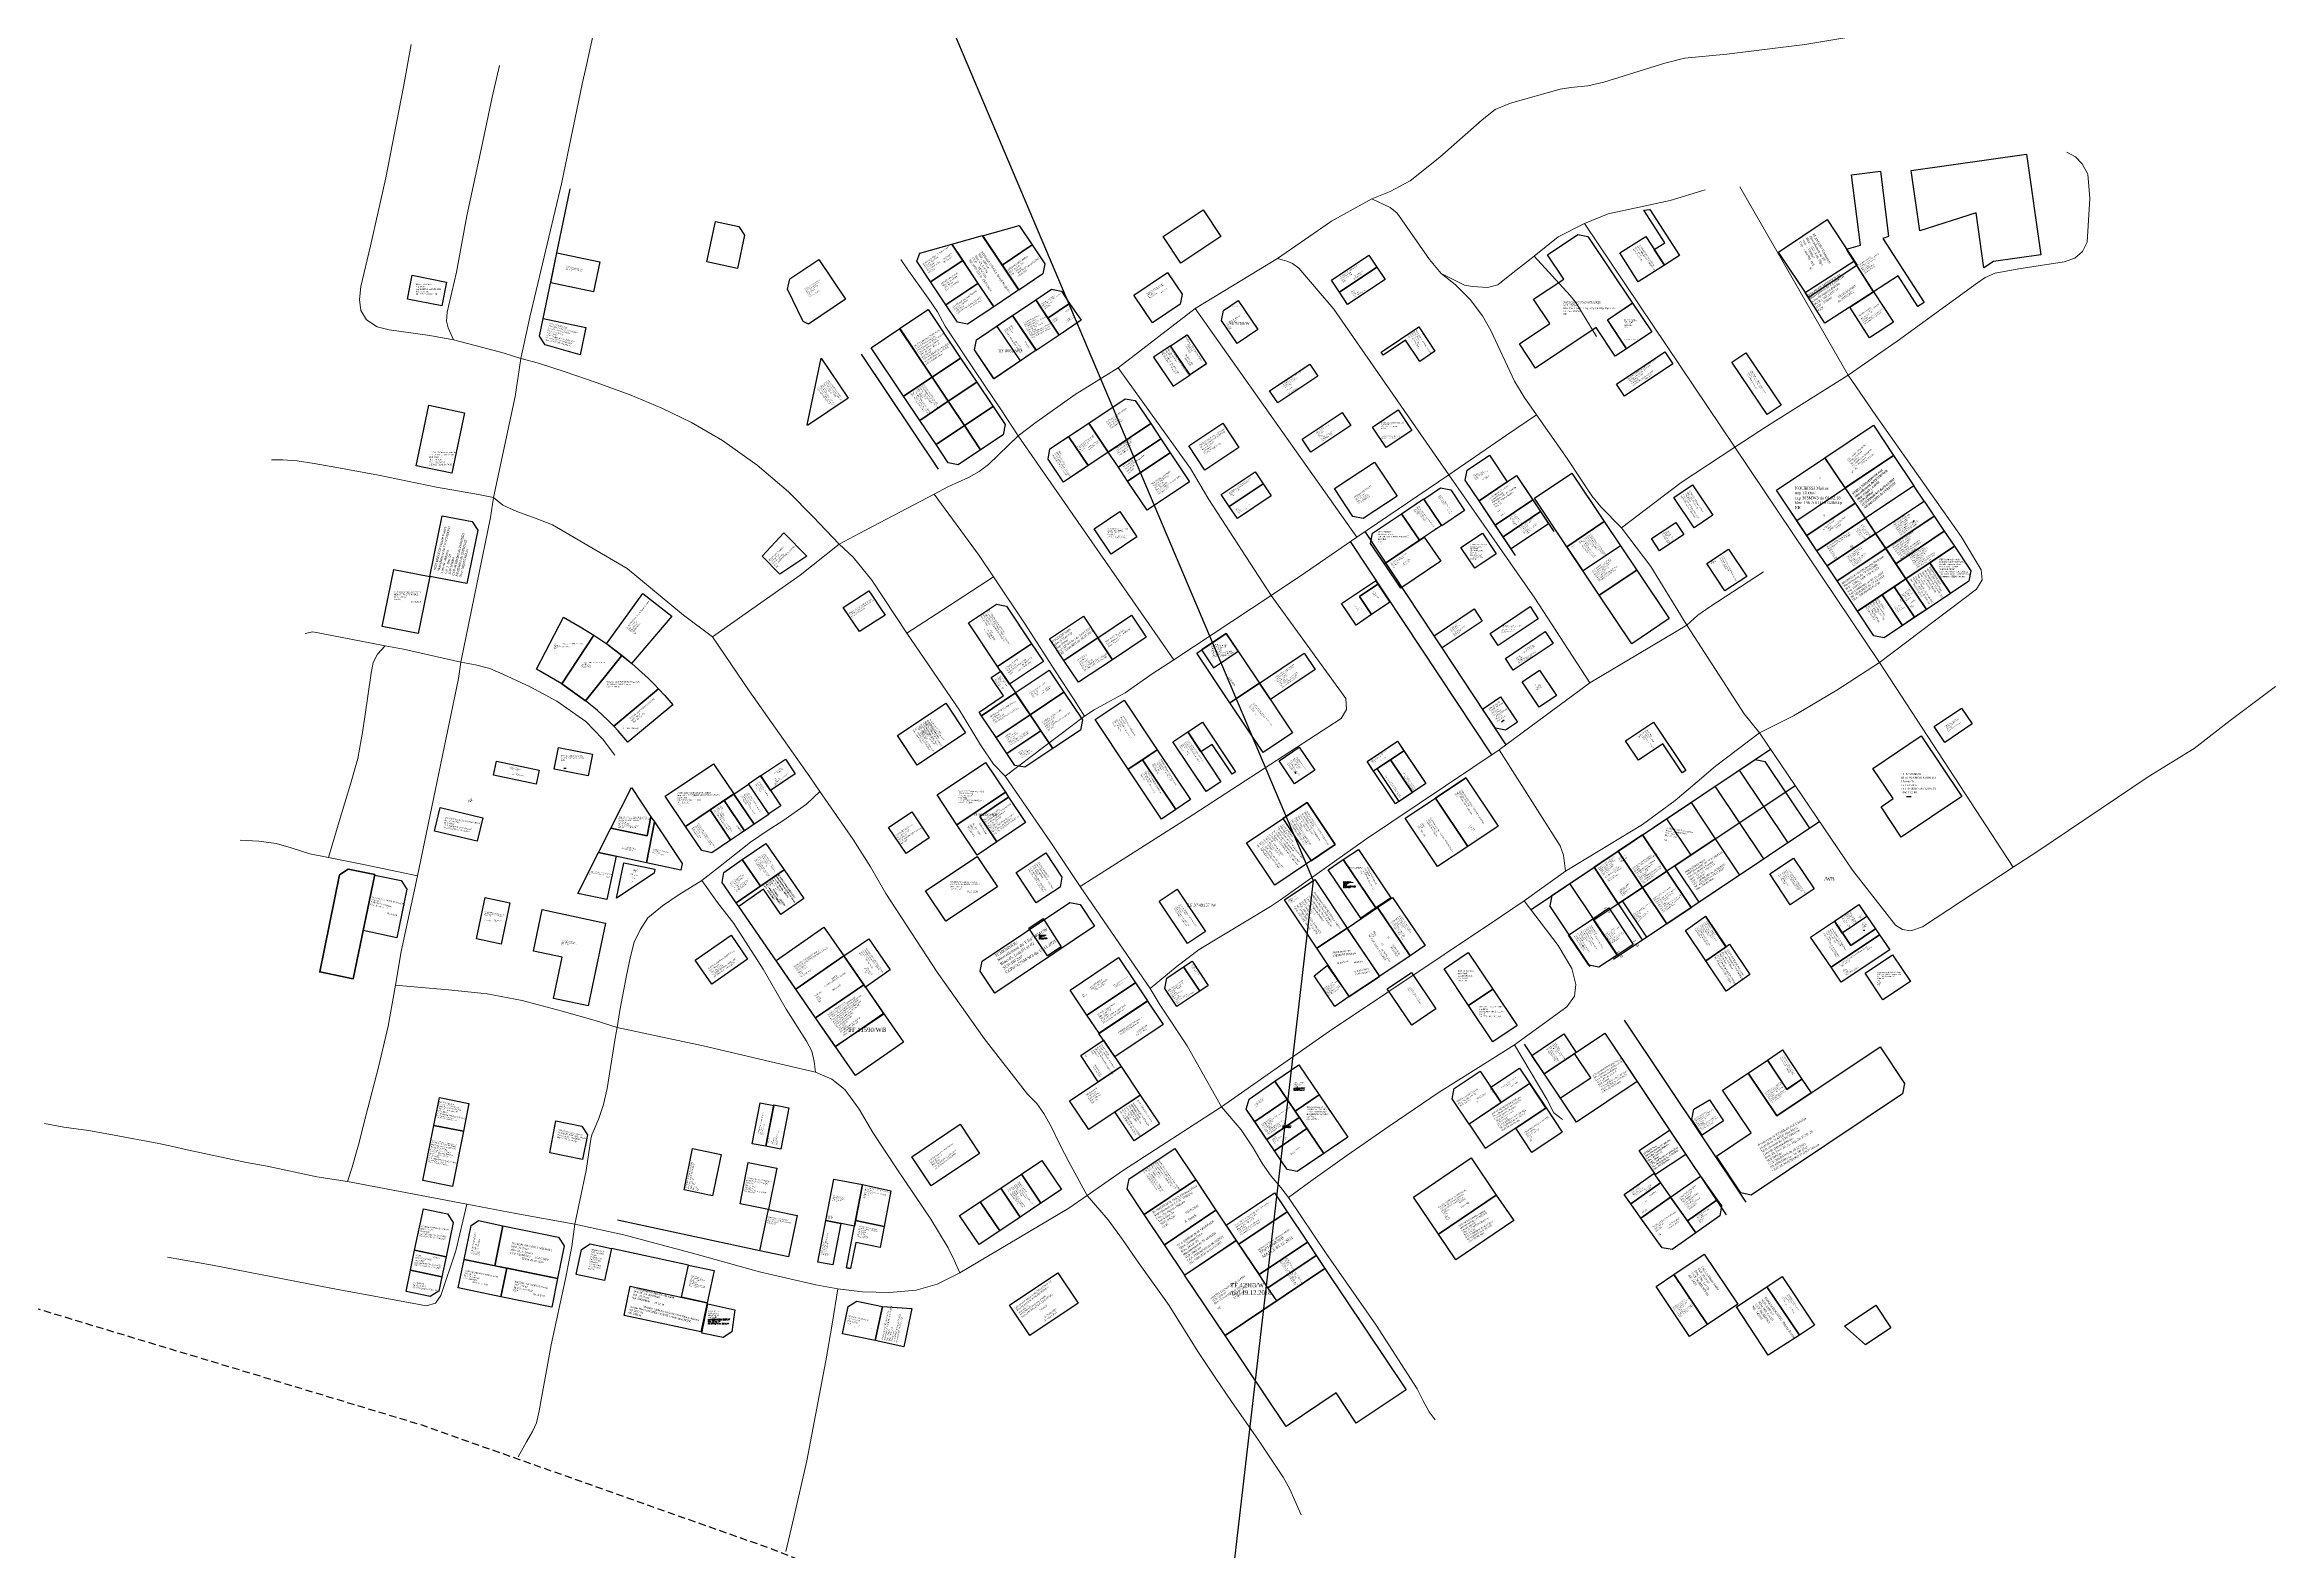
# Model space of a CAD drawing. Header units: millimetres. Extents: x 589619 to 593486, y 440379 to 445141.
# Drawn here: x 591207 to 592738, y 443083 to 444117 of the extents above; entities that cross this region are included whole.
import ezdxf
from ezdxf.enums import TextEntityAlignment as Align

# ---------------------------------------------------------------- set-up
doc = ezdxf.new("R2010")
doc.units = ezdxf.units.MM
doc.header["$LTSCALE"] = 10
doc.linetypes.add('DISCONTINU', pattern=[0.75, 0.5, -0.25])
for name, color, linetype in [('AOUT 2021', 172, 'Continuous'), ('chef027001120', 7, 'Continuous'), ('Cotation Linéaire', 7, 'Continuous'), ('end maj 26 02 2021', 7, 'Continuous'), ('MAJ AOUT 2021', 7, 'Continuous'), ('MAJ AVRIL 2021', 7, 'Continuous'), ('MAJ DEC 2021', 7, 'Continuous'), ('MAJ FER 2022', 7, 'Continuous'), ('MAJ JAN 2022', 1, 'Continuous'), ('MAJ JANVIER 2022', 1, 'Continuous'), ('MAJ JUILLET 2021', 7, 'Continuous'), ('MAJ JUIN 2021', 7, 'Continuous'), ('MAJ MARS', 7, 'Continuous'), ('MAJ NOV 2021', 7, 'Continuous'), ('MAJ OCT 2021', 7, 'Continuous'), ('MAJ SEP 2021', 7, 'Continuous'), ('MAJ SEPTEMBRE', 7, 'Continuous'), ('MAJ_AVRIL_2021', 7, 'Continuous'), ('Parcelle MAJ', 6, 'Continuous'), ('TF 13164 TF 13163 ET TF 45114 ANNULES', 250, 'Continuous')]:
    doc.layers.add(name, color=color, linetype=linetype)
doc.layers.add('MAJ APRES LE 13.01.2023', color=222, linetype='Continuous', lineweight=30)
doc.layers.add('Roads_others', color=24, linetype='Continuous', lineweight=9)
doc.styles.add('Annotative', font='txt')
doc.styles.add('RomanS', font='romans.shx')
doc.styles.add('STYLE3', font='tt0012m_.ttf', dxfattribs={"height": 13})
doc.styles.add('Times 1.0', font='times.ttf', dxfattribs={"width": 0.99, "height": 1})
doc.styles.add('Times 1.5', font='times.ttf', dxfattribs={"width": 0.99, "height": 0.75})
doc.styles.add('Times 3.0', font='times.ttf', dxfattribs={"width": 0.99, "height": 3})

# ---------------------------------------------------------------- blocks, each defined once
blk = doc.blocks.new('A$C501F4BDF')
at = {"insert": (6, -8.3), "char_height": 0.781, "width": 36.211, "attachment_point": 1, "rotation": 33.6313}
blk.add_mtext('{\\fTimes New Roman|b1|i0|c0|p18;MECHOUP FOGHANG Beaudelaire\\P\\C1;Morcellement du TF. 24041W\\P\\C256;Lieu-dit: Japoma-Bakoko\\PBloc: 41; lots: 05\\PSup: 600m²\\PCCP: 4735M/W3 du 20/10/2022\\PNE: 10195/2022 du 21/10/2022\\P\\C1;Geo: SIEWE Marc}', dxfattribs=at)
blk = doc.blocks.new('A$C41BB26E9')
at = {"insert": (2.4, -2.1), "char_height": 1.073, "width": 49.727, "attachment_point": 1, "rotation": 33.6313}
blk.add_mtext('{\\fTimes New Roman|b1|i0|c0|p18;ZENKER Jean\\P\\C1;Morcellement du TF. 24041W\\P\\C256;Lieu-dit: Japoma-Bakoko\\PBloc: 39; lots: 11\\PSup: 500m²\\PCCP: 3347M/W3 du 29/09/2022\\PNE: 10192/2022 du 21/10/2022\\P\\C1;Geo: SIEWE Marc}', dxfattribs=at)

msp = doc.modelspace()

# ---------------------------------------------------------------- linework, layer by layer
for p, q in [((591547.1, 443916.7), (591568.1, 444017.6)), ((591549.6, 443928.7), (591578.9, 443922.6)), ((591550.9, 443910.7), (591547.1, 443916.7)), ((591578.9, 443922.6), (591575, 443903.9)), ((591820.8, 443825.3), (591768, 443904.2)), ((592429.1, 443833.2), (592462.3, 443855.5)), ((592395.8, 443811), (592429.1, 443833.2)), ((592409.7, 443790.2), (592476.2, 443834.7)), ((592429.1, 443833.2), (592449.9, 443802.1)), ((592443, 443812.5), (592429.1, 443833.2)), ((592476.2, 443834.7), (592443, 443812.5)), ((592191.7, 443803.6), (592217.5, 443820.9)), ((592217.5, 443820.9), (592243.1, 443782.6)), ((592216.7, 443766.2), (592191.7, 443803.6)), ((592228.6, 443804.2), (592202.8, 443787)), ((592423.6, 443769.4), (592395.8, 443811)), ((592456.9, 443791.7), (592443, 443812.5)), ((592490.1, 443813.9), (592490.1, 443813.9)), ((592497.1, 443803.5), (592490.1, 443813.9)), ((592498.7, 443729.1), (592456.9, 443791.7)), ((592470.8, 443770.9), (592504, 443793.1)), ((592484.7, 443750.1), (592501.1, 443761.1)), ((592451.4, 443727.9), (592484.7, 443750.1)), ((592515.2, 443740.1), (592469.7, 443709.6)), ((592444.5, 443738.3), (592444.5, 443738.3)), ((592469.7, 443709.6), (592462.7, 443711)), ((592278, 443438.3), (592300.3, 443405.1)), ((592278, 443438.3), (592361.4, 443313.6)), ((592291.3, 443447.2), (592374.7, 443322.5)), ((592258.7, 443377.3), (592222.9, 443430.7)), ((592268.4, 443407.8), (592257.2, 443424.4)), ((592247.6, 443393.9), (592268.4, 443407.8)), ((592300.3, 443405.1), (592258.7, 443377.3))]:
    msp.add_line(p, q)
at = {"lineweight": -3}
for p, q in [((592200.5, 443629.3), (592103.6, 443775.8)), ((592160.9, 443711), (592113.6, 443782.6)), ((592210.3, 443636.2), (592166.4, 443702.7))]:
    msp.add_line(p, q, dxfattribs=at)
at = {"color": 0}
msp.add_line((592326.1, 443553.2), (592408.6, 443608.4), dxfattribs=at)
at = {"color": 5}
for p, q in [((592425.5, 443583.6), (592283.9, 443488.8)), ((592353.8, 443571.7), (592370.5, 443546.8)), ((592342.8, 443528.2), (592326.1, 443553.2))]:
    msp.add_line(p, q, dxfattribs=at)
at = {"color": 7, "lineweight": -3}
msp.add_line((592087.6, 443484.7), (592088.5, 443485.1), dxfattribs=at)
at = {"color": 232, "lineweight": 30, "flags": 128}
msp.add_lwpolyline([(589619, 444839), (589665, 444789), (589701, 444534), (591315, 445141), (591436, 445058), (592078, 443543), (591745, 440674), (591661, 440379)], dxfattribs=at)
msp.add_lwpolyline([(589619, 444839), (589665, 444789), (589701, 444534), (591315, 445141), (591436, 445058), (592078, 443543), (591745, 440674), (591661, 440379)], dxfattribs=at)
msp.add_lwpolyline([(589619, 444839), (589665, 444789), (589701, 444534), (591315, 445141), (591436, 445058), (592078, 443543), (591745, 440674), (591661, 440379)], dxfattribs=at)
msp.add_lwpolyline([(589619, 444839), (589665, 444789), (589701, 444534), (591315, 445141), (591436, 445058), (592078, 443543), (591745, 440674), (591661, 440379)], dxfattribs=at)
at = {"color": 5, "lineweight": -3, "flags": 128}
for points in [[(592567.5, 444041.5), (592577.3, 443972.4), (592544.8, 443967.8), (592538.2, 443963.4), (592532.8, 444001.2), (592494.2, 443988.8), (592488.3, 444030.2)], [(592269.7, 443516.9), (592286.4, 443491.9), (592273.9, 443483.6), (592267, 443485), (592253.1, 443505.7)], [(592269.7, 443516.9), (592286.4, 443491.9), (592273.9, 443483.6), (592267, 443485), (592253.1, 443505.7)], [(592269.7, 443516.9), (592286.4, 443491.9), (592273.9, 443483.6), (592267, 443485), (592253.1, 443505.7)]]:
    msp.add_lwpolyline(points, close=True, dxfattribs=at)
at = {"color": 5, "flags": 128}
for points in [[(592467.3, 444029.8), (592472.8, 443984.9), (592468.7, 443983.7), (592497.1, 443939.6), (592492.9, 443936.9), (592479.4, 443958), (592462.5, 443947.1), (592443.8, 443976.2), (592453.4, 443979.1), (592447.4, 444027.4)], [(592467.3, 444029.8), (592472.8, 443984.9), (592468.7, 443983.7), (592497.1, 443939.6), (592492.9, 443936.9), (592479.4, 443958), (592462.5, 443947.1), (592443.8, 443976.2), (592453.4, 443979.1), (592447.4, 444027.4)], [(591887.5, 443941.5), (591903.6, 443917.4), (591887.8, 443906.8), (591871.6, 443930.9)], [(592462.5, 443947.1), (592476.1, 443926.1), (592459.7, 443915.5), (592446.2, 443936.6)], [(592462.5, 443947.1), (592476.1, 443926.1), (592459.7, 443915.5), (592446.2, 443936.6)], [(591813.7, 443934.8), (591835.9, 443901.6), (591816.4, 443888.5), (591794.1, 443921.8)], [(592463.8, 443781.3), (592470.8, 443770.9), (592437.5, 443748.7), (592430.6, 443759)], [(591865.3, 443669.8), (591856.9, 443682.3), (591863.6, 443686.7), (591873.6, 443671.8), (591850.3, 443656.2), (591848.6, 443658.7), (591865.2, 443669.8)], [(592135.8, 443638.8), (592140.2, 443632.1), (592119.4, 443618.2), (592115, 443624.8)], [(592135.8, 443638.8), (592140.2, 443632.1), (592119.4, 443618.2), (592115, 443624.8)], [(592131, 443626), (592146.1, 443603.6), (592136.9, 443597.4), (592121.9, 443619.9)], [(592131, 443626), (592146.1, 443603.6), (592136.9, 443597.4), (592121.9, 443619.9)], [(592140.2, 443632.1), (592155.2, 443609.7), (592146.1, 443603.6), (592131, 443626)], [(592140.2, 443632.1), (592155.2, 443609.7), (592146.1, 443603.6), (592131, 443626)], [(591868.9, 443600.3), (591880.6, 443582.9), (591860.8, 443569.6), (591849.1, 443587.1)], [(592353.8, 443571.7), (592370.5, 443546.8), (592342.8, 443528.2), (592326.1, 443553.2)], [(592353.8, 443571.7), (592370.5, 443546.8), (592342.8, 443528.2), (592326.1, 443553.2)], [(591587.4, 443562.3), (591599.6, 443559.7), (591593.3, 443530), (591573.2, 443534.2)], [(591587.4, 443562.3), (591599.6, 443559.7), (591593.3, 443530), (591573.2, 443534.2)], [(591686.1, 443557.4), (591698.6, 443539.3), (591682, 443527.8), (591672.3, 443541.7), (591673.6, 443548.7)], [(592087.6, 443484.7), (592102.7, 443463.4), (592092.7, 443456.7), (592078.6, 443477.8)], [(592466.9, 443429), (592483.7, 443403.8), (592482.3, 443396.8), (592378.4, 443327.3), (592371.4, 443328.7), (592354.6, 443353.9), (592378.5, 443370), (592358.7, 443399.2), (592376.4, 443411), (592396, 443381.6)], [(592389.6, 443419.8), (592402.9, 443399.8), (592413.3, 443406.8), (592419.6, 443397.4), (592396.1, 443381.6), (592376.5, 443411)], [(591478.3, 443394.1), (591498.6, 443390), (591494.8, 443371), (591474.5, 443375.1)], [(592359.4, 443378.2), (592344.9, 443368.4), (592337.7, 443379.1), (592339.1, 443386.1), (592349.8, 443392.5)], [(592325.4, 443272.7), (592348.4, 443238.4), (592336.1, 443230.2), (592313.2, 443264.5)]]:
    msp.add_lwpolyline(points, close=True, dxfattribs=at)
at = {"flags": 128}
for points in [[(591667.7, 443995.3), (591683.8, 443991.9), (591687.7, 443986), (591682.8, 443963), (591661.8, 443967.5)], [(591794.2, 443921.8), (591816.4, 443888.5), (591796.8, 443875.5), (591774.6, 443908.7)], [(591740.4, 443901.6), (591758.8, 443874.1), (591731, 443855.4), (591730.7, 443855.7)], [(591835.9, 443901.6), (591847, 443885), (591827.5, 443871.9), (591816.4, 443888.5)], [(591816.4, 443888.5), (591827.5, 443871.9), (591808, 443858.8), (591796.8, 443875.5)], [(591847, 443885), (591858.2, 443868.3), (591838.6, 443855.3), (591827.5, 443871.9)], [(591827.5, 443871.9), (591838.6, 443855.3), (591819.1, 443842.2), (591808, 443858.8)], [(591858.2, 443868.3), (591866.5, 443855.9), (591865.1, 443848.9), (591849.7, 443838.7), (591838.6, 443855.3)], [(591838.6, 443855.3), (591849.7, 443838.6), (591834.4, 443828.4), (591827.4, 443829.7), (591819.1, 443842.2)], [(592198.8, 443834.9), (592211, 443816.6), (592191.7, 443803.6), (592182.2, 443817.8), (592183.6, 443824.7)], [(592217.5, 443820.9), (592228.6, 443804.2), (592202.8, 443787), (592191.7, 443803.6)], [(592228.6, 443804.2), (592234, 443796.2), (592208.2, 443778.9), (592202.8, 443787)], [(592326.7, 443788.8), (592332.3, 443780.5), (592315.6, 443769.3), (592310.1, 443777.7)], [(592456.9, 443791.7), (592463.8, 443781.3), (592430.6, 443759), (592423.6, 443769.4)], [(592456.9, 443791.7), (592463.8, 443781.3), (592430.6, 443759), (592423.6, 443769.4)], [(592501.1, 443761.1), (592515.2, 443740.1), (592498.7, 443729.1), (592484.7, 443750.1)], [(592476.6, 443744.7), (592490.6, 443723.7), (592482.3, 443718.1), (592468.3, 443739.1)], [(592476.6, 443744.7), (592490.6, 443723.7), (592482.3, 443718.1), (592468.3, 443739.1)], [(592484.7, 443750.1), (592498.7, 443729.1), (592490.6, 443723.7), (592476.6, 443744.7)], [(592484.7, 443750.1), (592498.7, 443729.1), (592490.6, 443723.7), (592476.6, 443744.7)], [(591825.8, 443664.8), (591839.4, 443644.4), (591806.2, 443622.2), (591792.6, 443642.5)], [(592303.9, 443574.4), (592320.6, 443549.5), (592304, 443538.3), (592287.3, 443563.3)], [(592303.9, 443574.4), (592320.6, 443549.5), (592304, 443538.3), (592287.3, 443563.3)], [(591587.4, 443562.3), (591599.6, 443559.7), (591593.3, 443530), (591573.2, 443534.2)], [(591587.4, 443562.3), (591599.6, 443559.7), (591593.3, 443530), (591573.2, 443534.2)], [(592098.5, 443557.4), (592120.9, 443524.3), (592110.6, 443517.3), (592088.1, 443550.4)], [(592287.3, 443563.3), (592304, 443538.3), (592287.3, 443527.2), (592270.7, 443552.2)], [(592287.3, 443563.3), (592304, 443538.3), (592287.3, 443527.2), (592270.7, 443552.2)], [(592287.3, 443563.3), (592304, 443538.4), (592287.3, 443527.2), (592270.7, 443552.2)], [(592320.6, 443549.5), (592337.3, 443524.5), (592320.7, 443513.4), (592304, 443538.3)], [(591911, 443528), (591917.9, 443526.6), (591927.9, 443511.7), (591859.4, 443465.8), (591849.4, 443480.8), (591850.7, 443487.7)], [(591911, 443528), (591917.9, 443526.6), (591927.9, 443511.7), (591859.4, 443465.8), (591849.4, 443480.8), (591850.7, 443487.7)], [(591892.6, 443517.1), (591905, 443497.7), (591895.5, 443491.3), (591882.7, 443510.4)], [(592280.8, 443524.3), (592297.5, 443499.3), (592286.4, 443491.9), (592269.7, 443516.9)], [(591891.8, 443351), (591905.2, 443331.1), (591891, 443321.6), (591877.7, 443341.6)], [(591863.5, 443332.1), (591876.9, 443312.2), (591862.8, 443302.7), (591849.4, 443322.7)], [(591997.3, 443337.6), (592011.2, 443316.9), (591975.9, 443293.2), (591962, 443314)], [(591997.3, 443337.6), (592011.2, 443316.9), (591975.9, 443293.2), (591962, 443314)], [(591849.4, 443322.7), (591862.8, 443302.7), (591848.6, 443293.3), (591835.3, 443313.2)]]:
    msp.add_lwpolyline(points, close=True, dxfattribs=at)
at = {"color": 150, "lineweight": -3, "flags": 128}
for points in [[(591850.9, 443985.6), (591875.9, 443948.3), (591858.7, 443936.7), (591829.9, 443979.7)], [(591850.9, 443985.6), (591875.9, 443948.3), (591858.7, 443936.7), (591829.9, 443979.7)], [(591807.9, 443973.6), (591829.9, 443979.7), (591837.4, 443968.6), (591815.4, 443953.8), (591805.9, 443968.1)], [(591807.9, 443973.6), (591829.9, 443979.7), (591837.4, 443968.6), (591815.4, 443953.8), (591805.9, 443968.1)], [(591837.4, 443968.6), (591847.9, 443952.8), (591825.9, 443938.1), (591815.4, 443953.8)], [(591837.4, 443968.6), (591847.9, 443952.8), (591825.9, 443938.1), (591815.4, 443953.8)], [(591847.9, 443952.8), (591858.7, 443936.7), (591840.8, 443924.8), (591833.9, 443926.2), (591825.9, 443938.1)], [(591847.9, 443952.8), (591858.7, 443936.7), (591840.8, 443924.8), (591833.9, 443926.2), (591825.9, 443938.1)], [(592150.3, 443922.9), (592161.4, 443906.3), (592151, 443899.3), (592141.3, 443913.9), (592125.9, 443903.6), (592124.5, 443905.6)], [(592150.3, 443922.9), (592161.4, 443906.3), (592151, 443899.3), (592141.3, 443913.9), (592125.9, 443903.6), (592124.5, 443905.6)], [(591698.7, 443615.1), (591712.6, 443594.3), (591704.3, 443588.8), (591690.4, 443609.5)], [(591698.7, 443615.1), (591712.6, 443594.3), (591704.3, 443588.8), (591690.4, 443609.5)], [(591956, 443473), (591964.3, 443460.5), (591931.1, 443438.3), (591922.7, 443450.7)], [(591956, 443473), (591964.3, 443460.5), (591931.1, 443438.3), (591922.7, 443450.7)], [(592346.2, 443286.6), (592369.2, 443252.3), (592348.4, 443238.4), (592325.4, 443272.7)], [(592346.2, 443286.6), (592369.2, 443252.3), (592348.4, 443238.4), (592325.4, 443272.7)], [(592389.3, 443264.4), (592411.6, 443231.2), (592390.1, 443217.3), (592368.5, 443250.6)], [(592389.3, 443264.4), (592411.6, 443231.2), (592390.1, 443217.3), (592368.5, 443250.6)]]:
    msp.add_lwpolyline(points, close=True, dxfattribs=at)
at = {"color": 1, "flags": 128}
for points in [[(592449, 443968.1), (592462.5, 443947.1), (592428.9, 443925.5), (592415.4, 443946.5)], [(592449, 443968.1), (592462.5, 443947.1), (592428.9, 443925.5), (592415.4, 443946.5)], [(591816.4, 443888.5), (591827.5, 443871.9), (591808, 443858.8), (591796.8, 443875.5)], [(591827.5, 443871.9), (591838.6, 443855.3), (591819.1, 443842.2), (591808, 443858.8)]]:
    msp.add_lwpolyline(points, close=True, dxfattribs=at)
at = {"color": 160, "flags": 128}
msp.add_lwpolyline([(592319.3, 443905.9), (592324.8, 443897.6), (592291.6, 443875.4), (592286, 443883.7)], close=True, dxfattribs=at)
msp.add_lwpolyline([(592319.3, 443905.9), (592324.8, 443897.6), (592291.6, 443875.4), (592286, 443883.7)], close=True, dxfattribs=at)
at = {"color": 150, "flags": 128}
for points in [[(592374.9, 443905.2), (592399, 443869.2), (592389.4, 443862.8), (592365.3, 443898.8)], [(592374.9, 443905.2), (592399, 443869.2), (592389.4, 443862.8), (592365.3, 443898.8)], [(591923.9, 443857), (591937.3, 443837.1), (591923.5, 443827.8), (591910.1, 443847.7)], [(591923.9, 443857), (591937.3, 443837.1), (591923.5, 443827.8), (591910.1, 443847.7)]]:
    msp.add_lwpolyline(points, close=True, dxfattribs=at)
at = {"color": 150, "lineweight": -3, "flags": 128}
msp.add_lwpolyline([(592374.9, 443905.2), (592399, 443869.2)], dxfattribs=at)
msp.add_lwpolyline([(592374.9, 443905.2), (592399, 443869.2)], dxfattribs=at)
at = {"lineweight": -3, "flags": 128}
for points in [[(592255.5, 443822.6), (592277.7, 443789.4), (592252, 443772.1), (592229.7, 443805.4)], [(592277.7, 443789.4), (592300, 443756.1), (592274.2, 443738.9), (592252, 443772.1)], [(592277.7, 443789.4), (592300, 443756.1), (592274.2, 443738.9), (592252, 443772.1)], [(592300, 443756.1), (592322.2, 443722.9), (592296.5, 443705.6), (592274.2, 443738.9)]]:
    msp.add_lwpolyline(points, close=True, dxfattribs=at)
at = {"color": 30, "flags": 128}
for points in [[(592497.1, 443803.5), (592504, 443793.1), (592470.8, 443770.9), (592463.8, 443781.3)], [(592463.8, 443781.3), (592497.1, 443803.5), (592504, 443793.1), (592470.8, 443770.9)], [(592463.8, 443781.3), (592497.1, 443803.5), (592504, 443793.1), (592470.8, 443770.9)], [(592477.7, 443760.5), (592511, 443782.7), (592517.9, 443772.4), (592484.7, 443750.1)], [(592477.7, 443760.5), (592511, 443782.7), (592517.9, 443772.4), (592484.7, 443750.1)]]:
    msp.add_lwpolyline(points, close=True, dxfattribs=at)
at = {"color": 160, "lineweight": -3, "flags": 128}
for points in [[(592456.9, 443791.7), (592463.8, 443781.3), (592430.6, 443759), (592423.6, 443769.4)], [(592456.9, 443791.7), (592463.8, 443781.3), (592430.6, 443759), (592423.6, 443769.4)], [(592476.6, 443744.7), (592490.6, 443723.7), (592482.3, 443718.1), (592468.3, 443739.1)], [(592476.6, 443744.7), (592490.6, 443723.7), (592482.3, 443718.1), (592468.3, 443739.1)], [(592484.7, 443750.1), (592498.7, 443729.1), (592490.6, 443723.7), (592476.6, 443744.7)], [(592484.7, 443750.1), (592498.7, 443729.1), (592490.6, 443723.7), (592476.6, 443744.7)]]:
    msp.add_lwpolyline(points, close=True, dxfattribs=at)
at = {"color": 30, "flags": 128}
for points in [[(592470.8, 443770.9), (592504, 443793.1), (592511, 443782.7), (592477.7, 443760.5), (592470.8, 443770.9)], [(592470.8, 443770.9), (592504, 443793.1), (592511, 443782.7), (592477.7, 443760.5), (592470.8, 443770.9)], [(592001.3, 443701.3), (592009.5, 443689.1), (592026.4, 443700.4), (592018.3, 443712.6), (592001.3, 443701.3)], [(592001.3, 443701.3), (592009.5, 443689.1), (592026.4, 443700.4), (592018.3, 443712.6), (592001.3, 443701.3)]]:
    msp.add_lwpolyline(points, dxfattribs=at)
at = {"flags": 128}
for points in [[(592444.5, 443738.3), (592444.5, 443738.3)], [(592389.6, 443419.8), (592402.9, 443399.8), (592413.3, 443406.8), (592419.6, 443397.4)]]:
    msp.add_lwpolyline(points, dxfattribs=at)
at = {"color": 7, "lineweight": -3, "flags": 128}
for points in [[(592068.4, 443634.6), (592079.1, 443618.7)], [(592226.5, 443403.8), (592237.7, 443387.1)]]:
    msp.add_lwpolyline(points, dxfattribs=at)
at = {"lineweight": -3, "flags": 128}
for points in [[(592337.2, 443596.6), (592353.8, 443571.7)], [(592337.2, 443596.6), (592353.8, 443571.7)], [(592337.2, 443596.6), (592353.8, 443571.7)], [(592337.2, 443596.6), (592353.8, 443571.7)], [(592337.2, 443596.6), (592353.8, 443571.7)], [(592337.2, 443596.6), (592353.8, 443571.7)], [(592400, 443426.8), (592413.3, 443406.8)], [(592400, 443426.8), (592413.3, 443406.8)]]:
    msp.add_lwpolyline(points, dxfattribs=at)
at = {"color": 3, "lineweight": -3, "flags": 128}
msp.add_lwpolyline([(592347.3, 443488), (592361.2, 443497.7)], dxfattribs=at)
at = {"color": 0, "lineweight": -3, "flags": 128}
msp.add_lwpolyline([(592389.6, 443419.8), (592402.9, 443399.8)], dxfattribs=at)
at = {"color": 3, "linetype": 'ByBlock', "lineweight": -3, "ltscale": 0.0014, "flags": 128}
msp.add_lwpolyline([(591609.3, 443264.8), (591662.1, 443253.4), (591657.8, 443233.4), (591605, 443244.7)], close=True, dxfattribs=at)
msp.add_lwpolyline([(591609.3, 443264.8), (591662.1, 443253.4), (591657.8, 443233.4), (591605, 443244.7)], close=True, dxfattribs=at)
at = {"layer": 'Cotation Linéaire', "color": 1, "lineweight": 50, "ltscale": 5, "flags": 128}
msp.add_lwpolyline([(592303.9, 443574.4), (592320.6, 443549.5), (592304, 443538.4), (592287.3, 443563.3), (592303.9, 443574.4)], dxfattribs=at)
at = {"layer": 'Cotation Linéaire', "color": 3, "lineweight": 50, "ltscale": 5, "flags": 128}
for points in [[(592287.3, 443563.3), (592304, 443538.4), (592287.3, 443527.2), (592270.7, 443552.2), (592287.3, 443563.3)], [(592320.6, 443549.5), (592337.3, 443524.5), (592320.6, 443513.4), (592304, 443538.3), (592320.6, 443549.5)]]:
    msp.add_lwpolyline(points, dxfattribs=at)
at = {"layer": 'end maj 26 02 2021', "color": 150, "lineweight": -3}
for p, q in [((591562.3, 443678), (591578.5, 443666.3)), ((591562.3, 443678), (591578.5, 443666.3)), ((591562.3, 443678), (591578.5, 443666.3)), ((591562.3, 443678), (591578.5, 443666.3)), ((592102.7, 443463.4), (592123.5, 443477.3)), ((592102.7, 443463.4), (592123.5, 443477.3)), ((591757.6, 443277.4), (591760.5, 443276.8)), ((591757.6, 443277.4), (591760.5, 443276.8))]:
    msp.add_line(p, q, dxfattribs=at)
at = {"layer": 'end maj 26 02 2021'}
for p, q in [((592241.6, 443532.7), (592381.2, 443626.1)), ((592403.8, 443569), (592370.4, 443618.9)), ((592381.2, 443626.1), (592388.1, 443624.7)), ((592418.7, 443579), (592388.1, 443624.7)), ((592387.1, 443557.9), (592353.8, 443607.8)), ((592287.4, 443491.2), (592254, 443541)), ((592241.6, 443532.7), (592240.2, 443525.8)), ((592268, 443484.2), (592240.2, 443525.8))]:
    msp.add_line(p, q, dxfattribs=at)
for points in [[(592002.4, 444003.3), (592014.6, 443985), (591987.2, 443966.6), (591974.9, 443984.9)], [(592002.4, 444003.3), (592014.6, 443985), (591987.2, 443966.6), (591974.9, 443984.9)], [(592466.5, 443505.9), (592473.5, 443495.5), (592440.2, 443473.3), (592433.3, 443483.7)], [(592466.5, 443505.9), (592473.5, 443495.5), (592440.2, 443473.3), (592433.3, 443483.7)]]:
    msp.add_lwpolyline(points, close=True, dxfattribs=at)
at = {"layer": 'end maj 26 02 2021', "color": 150}
for points in [[(592002.4, 444003.3), (592014.6, 443985), (591987.2, 443966.6), (591974.9, 443984.9)], [(592002.4, 444003.3), (592014.6, 443985), (591987.2, 443966.6), (591974.9, 443984.9)], [(591738.7, 443969.2), (591757, 443941.9), (591731.5, 443924.8), (591727.9, 443926.6), (591717.2, 443948.8), (591718.8, 443955.9)], [(591738.7, 443969.2), (591757, 443941.9), (591731.5, 443924.8), (591727.9, 443926.6), (591717.2, 443948.8), (591718.8, 443955.9)], [(591871.6, 443930.9), (591887.8, 443906.9), (591858.9, 443887.4), (591845.4, 443907.3), (591846.8, 443914.1)], [(591871.6, 443930.9), (591887.8, 443906.9), (591858.9, 443887.4), (591845.4, 443907.3), (591846.8, 443914.1)], [(592165.3, 443812.5), (592172.3, 443811.1), (592181.7, 443797), (592166.1, 443786.5), (592153.9, 443804.8)], [(592165.3, 443812.5), (592172.3, 443811.1), (592181.7, 443797), (592166.1, 443786.5), (592153.9, 443804.8)], [(592338.2, 443814.5), (592352.2, 443793.8), (592339.3, 443785.2), (592325.4, 443806)], [(592338.2, 443814.5), (592352.2, 443793.8), (592339.3, 443785.2), (592325.4, 443806)], [(591617.8, 443740.1), (591637.8, 443724.4), (591610.1, 443692.1), (591603.5, 443697.6), (591593, 443705.5)], [(591617.8, 443740.1), (591637.8, 443724.4), (591610.1, 443692.1), (591603.5, 443697.6), (591593, 443705.5)], [(591617.8, 443740.1), (591637.8, 443724.4), (591610.1, 443692.1), (591603.5, 443697.6), (591593, 443705.5)], [(591617.8, 443740.1), (591637.8, 443724.4), (591610.1, 443692.1), (591603.5, 443697.6), (591593, 443705.5)], [(592120.6, 443748.8), (592122.2, 443746.4), (592109.7, 443737.9), (592118, 443725.6), (592107.3, 443718.4), (592097.3, 443733.2)], [(592120.6, 443748.8), (592122.2, 443746.4), (592109.7, 443737.9), (592118, 443725.6), (592107.3, 443718.4), (592097.3, 443733.2)], [(592122.2, 443746.4), (592130.6, 443734.1), (592118, 443725.6), (592109.7, 443737.9)], [(592122.2, 443746.4), (592130.6, 443734.1), (592118, 443725.6), (592109.7, 443737.9)], [(591563.4, 443723.7), (591574.9, 443717.2), (591584.2, 443711.5), (591562.3, 443678), (591544.9, 443688.2)], [(591563.4, 443723.7), (591574.9, 443717.2), (591584.2, 443711.5), (591562.3, 443678), (591544.9, 443688.2)], [(591563.4, 443723.7), (591574.9, 443717.2), (591584.2, 443711.5), (591562.3, 443678), (591544.9, 443688.2)], [(591563.4, 443723.7), (591574.9, 443717.2), (591584.2, 443711.5), (591562.3, 443678), (591544.9, 443688.2)], [(592018.3, 443712.6), (592041.1, 443678.5), (592020.8, 443665), (591998, 443699.1)], [(592018.3, 443712.6), (592041.1, 443678.5), (592020.8, 443665), (591998, 443699.1)], [(591896.8, 443687.4), (591906.9, 443672.4), (591883.6, 443656.8), (591873.5, 443671.8)], [(591896.8, 443687.4), (591906.9, 443672.4), (591883.6, 443656.8), (591873.5, 443671.8)], [(592043.6, 443630.9), (592020.8, 443665), (592041.1, 443678.5), (592063.8, 443644.5)], [(592043.6, 443630.9), (592020.8, 443665), (592041.1, 443678.5), (592063.8, 443644.5)], [(592522.9, 443661.4), (592530.2, 443650.5), (592511.3, 443637.8), (592504, 443648.8)], [(592522.9, 443661.4), (592530.2, 443650.5), (592511.3, 443637.8), (592504, 443648.8)], [(591434, 443546.8), (591452.1, 443543), (591456, 443537.1), (591449, 443503.8), (591426, 443508.7)], [(591434, 443546.8), (591452.1, 443543), (591456, 443537.1), (591449, 443503.8), (591426, 443508.7)], [(591434, 443546.8), (591452.1, 443543), (591456, 443537.1), (591449, 443503.8), (591426, 443508.7)], [(591434, 443546.8), (591452.1, 443543), (591456, 443537.1), (591449, 443503.8), (591426, 443508.7)], [(591548.9, 443523.1), (591592.3, 443513.9), (591580.4, 443457.2), (591556.6, 443462.2), (591562.5, 443490.6), (591543, 443494.7)], [(591548.9, 443523.1), (591592.3, 443513.9), (591580.4, 443457.2), (591556.6, 443462.2), (591562.5, 443490.6), (591543, 443494.7)], [(592435.6, 443515.1), (592446.9, 443498.5), (592463.7, 443510), (592466.5, 443505.9), (592433.3, 443483.7), (592419.1, 443504.3)], [(592466.5, 443505.9), (592473.5, 443495.5), (592440.2, 443473.3), (592433.3, 443483.7)], [(592466.5, 443505.9), (592473.5, 443495.5), (592440.2, 443473.3), (592433.3, 443483.7)], [(592475.5, 443492.2), (592487.8, 443473.9), (592468.9, 443461.3), (592456.7, 443479.5)], [(592475.5, 443492.2), (592487.8, 443473.9), (592468.9, 443461.3), (592456.7, 443479.5)], [(591769.5, 443471.5), (591783.4, 443451.5), (591750.2, 443429.3), (591736.5, 443448.8)], [(591769.5, 443471.5), (591783.4, 443451.5), (591750.2, 443429.3), (591736.5, 443448.8)], [(592192.4, 443412.3), (592206.9, 443390.8), (592185, 443376), (592173.3, 443393.3), (592174.6, 443400.3)], [(592192.4, 443412.3), (592206.9, 443390.8), (592185, 443376), (592173.3, 443393.3), (592174.6, 443400.3)], [(592219.4, 443414.4), (592226.5, 443403.8), (592206.9, 443390.8), (592199.8, 443401.3)], [(592219.4, 443414.4), (592226.5, 443403.8), (592206.9, 443390.8), (592199.8, 443401.3)], [(591835.6, 443375.8), (591849, 443355.8), (591815.8, 443333.6), (591802.4, 443353.5)], [(591835.6, 443375.8), (591849, 443355.8), (591815.8, 443333.6), (591802.4, 443353.5)], [(592399.7, 443271.4), (592422, 443238.1), (592411.6, 443231.2), (592389.3, 443264.4)], [(592399.7, 443271.4), (592422, 443238.1), (592411.6, 443231.2), (592389.3, 443264.4)]]:
    msp.add_lwpolyline(points, close=True, dxfattribs=at)
at = {"layer": 'end maj 26 02 2021', "color": 150, "linetype": 'ByBlock', "lineweight": -3, "ltscale": 0.0014, "flags": 128}
for points in [[(592259.5, 443986.3), (592266.4, 443984.9), (592297, 443939.2), (592279.8, 443927.6), (592292.9, 443908), (592292.9, 443908), (592285.2, 443902.9), (592272.1, 443922.5), (592230.5, 443894.7), (592219.4, 443911.3), (592240.2, 443925.2), (592229.1, 443941.9), (592229.1, 443941.9), (592249.8, 443955.8), (592238.7, 443972.4)], [(592259.5, 443986.3), (592266.4, 443984.9), (592297, 443939.2), (592279.8, 443927.6), (592292.9, 443908), (592292.9, 443908), (592285.2, 443902.9), (592272.1, 443922.5), (592230.5, 443894.7), (592219.4, 443911.3), (592240.2, 443925.2), (592229.1, 443941.9), (592229.1, 443941.9), (592249.8, 443955.8), (592238.7, 443972.4)], [(591680.4, 443602.4), (591694.3, 443581.7), (591687.7, 443577.2), (591673.8, 443598)], [(591680.4, 443602.4), (591694.3, 443581.7), (591687.7, 443577.2), (591673.8, 443598)], [(591680.4, 443602.4), (591694.3, 443581.7), (591687.7, 443577.2), (591673.8, 443598)], [(591680.4, 443602.4), (591694.3, 443581.7), (591687.7, 443577.2), (591673.8, 443598)], [(591690.4, 443609.1), (591704.3, 443588.3), (591694.3, 443581.7), (591680.4, 443602.4)], [(591690.4, 443609.1), (591704.3, 443588.3), (591694.3, 443581.7), (591680.4, 443602.4)], [(591690.4, 443609.1), (591704.3, 443588.3), (591694.3, 443581.7), (591680.4, 443602.4)], [(591690.4, 443609.1), (591704.3, 443588.3), (591694.3, 443581.7), (591680.4, 443602.4)], [(592182.7, 443613.6), (592204.9, 443580.4), (592184.1, 443566.5), (592161.9, 443599.7)], [(592182.7, 443613.6), (592204.9, 443580.4), (592184.1, 443566.5), (592161.9, 443599.7)], [(592182.7, 443613.6), (592204.9, 443580.4), (592184.1, 443566.5), (592161.9, 443599.7)], [(592182.7, 443613.6), (592204.9, 443580.4), (592184.1, 443566.5), (592161.9, 443599.7)], [(591664.2, 443591.6), (591678.1, 443570.8), (591665.2, 443562.2), (591658.3, 443563.6), (591647.2, 443580.2)], [(591664.2, 443591.6), (591678.1, 443570.8), (591665.2, 443562.2), (591658.3, 443563.6), (591647.2, 443580.2)], [(591664.2, 443591.6), (591678.1, 443570.8), (591665.2, 443562.2), (591658.3, 443563.6), (591647.2, 443580.2)], [(591664.2, 443591.6), (591678.1, 443570.8), (591665.2, 443562.2), (591658.3, 443563.6), (591647.2, 443580.2)], [(591673.8, 443598), (591687.7, 443577.2), (591678.1, 443570.8), (591664.2, 443591.6)], [(591673.8, 443598), (591687.7, 443577.2), (591678.1, 443570.8), (591664.2, 443591.6)], [(591673.8, 443598), (591687.7, 443577.2), (591678.1, 443570.8), (591664.2, 443591.6)], [(591673.8, 443598), (591687.7, 443577.2), (591678.1, 443570.8), (591664.2, 443591.6)], [(592079, 443543.8), (592101.3, 443510.5), (592080.5, 443496.6), (592058.2, 443529.9)], [(592079, 443543.8), (592101.3, 443510.5), (592080.5, 443496.6), (592058.2, 443529.9)], [(592079, 443543.8), (592101.3, 443510.5), (592080.5, 443496.6), (592058.2, 443529.9)], [(592079, 443543.8), (592101.3, 443510.5), (592080.5, 443496.6), (592058.2, 443529.9)], [(592101.2, 443510.5), (592123.5, 443477.3), (592102.7, 443463.4), (592080.4, 443496.7)], [(592101.2, 443510.5), (592123.5, 443477.3), (592102.7, 443463.4), (592080.4, 443496.7)], [(591764.7, 443254.5), (591782.3, 443250.8), (591777.4, 443227.4), (591754.9, 443232.1), (591758.8, 443250.7)], [(591764.7, 443254.5), (591782.3, 443250.8), (591777.4, 443227.4), (591754.9, 443232.1), (591758.8, 443250.7)], [(591764.7, 443254.5), (591782.3, 443250.8), (591777.4, 443227.4), (591754.9, 443232.1), (591758.8, 443250.7)], [(591764.7, 443254.5), (591782.3, 443250.8), (591777.4, 443227.4), (591754.9, 443232.1), (591758.8, 443250.7)], [(591782.3, 443250.8), (591802.5, 443249.4), (591802.5, 443249.4), (591796.9, 443223.2), (591777.4, 443227.4)], [(591782.3, 443250.8), (591802.5, 443249.4), (591802.5, 443249.4), (591796.9, 443223.2), (591777.4, 443227.4)]]:
    msp.add_lwpolyline(points, close=True, dxfattribs=at)
at = {"layer": 'end maj 26 02 2021', "color": 3, "lineweight": -3, "flags": 128}
for points in [[(592306.1, 443985.1), (592318.9, 443965.3), (592301, 443953.8), (592288.3, 443973.7)], [(592306.1, 443985.1), (592318.9, 443965.3), (592301, 443953.8), (592288.3, 443973.7)], [(591978, 443960.4), (591988, 443945.5), (591986.7, 443938.5), (591967.6, 443925.7), (591954.8, 443944.8)], [(591978, 443960.4), (591988, 443945.5), (591986.7, 443938.5), (591967.6, 443925.7), (591954.8, 443944.8)], [(591871.6, 443930.9), (591887.8, 443906.9), (591858.8, 443887.4), (591845.4, 443907.3), (591846.8, 443914.1)], [(591871.6, 443930.9), (591887.8, 443906.9), (591858.8, 443887.4), (591845.4, 443907.3), (591846.8, 443914.1)], [(591471, 443869.2), (591495.5, 443864.1), (591486.8, 443822.5), (591462.3, 443827.6)], [(591471, 443869.2), (591495.5, 443864.1), (591486.8, 443822.5), (591462.3, 443827.6)], [(591471, 443869.2), (591495.5, 443864.1), (591486.8, 443822.5), (591462.3, 443827.6)], [(591471, 443869.2), (591495.5, 443864.1), (591486.8, 443822.5), (591462.3, 443827.6)], [(591923.9, 443857), (591937.3, 443837.1), (591906.5, 443816.5), (591896, 443832.3), (591897.3, 443839.3)], [(591923.9, 443857), (591937.3, 443837.1), (591906.5, 443816.5), (591896, 443832.3), (591897.3, 443839.3)], [(592154.1, 443778.8), (592165.4, 443762.3), (592138, 443743.8), (592126.8, 443760.3)], [(592154.1, 443778.8), (592165.4, 443762.3), (592138, 443743.8), (592126.8, 443760.3)], [(591447.1, 443756.5), (591471.7, 443751.8), (591463.7, 443712.6), (591439.1, 443717.3)], [(591447.1, 443756.5), (591471.7, 443751.8), (591463.7, 443712.6), (591439.1, 443717.3)], [(591447.1, 443756.5), (591471.7, 443751.8), (591463.7, 443712.6), (591439.1, 443717.3)], [(591447.1, 443756.5), (591471.7, 443751.8), (591463.7, 443712.6), (591439.1, 443717.3)], [(591860.5, 443732.8), (591867.4, 443731.4), (591884.7, 443705.5), (591861.4, 443689.9), (591841.3, 443720)], [(591860.5, 443732.8), (591867.4, 443731.4), (591884.7, 443705.5), (591861.4, 443689.9), (591841.3, 443720)], [(591603.6, 443697.5), (591610.3, 443692), (591621.8, 443681.7), (591626.2, 443677.3), (591628.7, 443674.6), (591597.9, 443648.9), (591593.8, 443653.2), (591586.5, 443660), (591578.5, 443666.3)], [(591603.6, 443697.5), (591610.3, 443692), (591621.8, 443681.7), (591626.2, 443677.3), (591628.7, 443674.6), (591597.9, 443648.9), (591593.8, 443653.2), (591586.5, 443660), (591578.5, 443666.3)], [(591603.6, 443697.5), (591610.3, 443692), (591621.8, 443681.7), (591626.2, 443677.3), (591628.7, 443674.6), (591597.9, 443648.9), (591593.8, 443653.2), (591586.5, 443660), (591578.5, 443666.3)], [(591603.6, 443697.5), (591610.3, 443692), (591621.8, 443681.7), (591626.2, 443677.3), (591628.7, 443674.6), (591597.9, 443648.9), (591593.8, 443653.2), (591586.5, 443660), (591578.5, 443666.3)], [(591628.7, 443674.6), (591633, 443670), (591638.4, 443663.7), (591607.6, 443638.1), (591601, 443645.7), (591597.9, 443648.9)], [(591628.7, 443674.6), (591633, 443670), (591638.4, 443663.7), (591607.6, 443638.1), (591601, 443645.7), (591597.9, 443648.9)], [(591628.7, 443674.6), (591633, 443670), (591638.4, 443663.7), (591607.6, 443638.1), (591601, 443645.7), (591597.9, 443648.9)], [(591628.7, 443674.6), (591633, 443670), (591638.4, 443663.7), (591607.6, 443638.1), (591601, 443645.7), (591597.9, 443648.9)], [(591560.1, 443634.4), (591583.4, 443629.7), (591580.5, 443614.9), (591557.1, 443619.6)], [(591560.1, 443634.4), (591583.4, 443629.7), (591580.5, 443614.9), (591557.1, 443619.6)], [(591560.1, 443634.4), (591583.4, 443629.7), (591580.5, 443614.9), (591557.1, 443619.6)], [(591560.1, 443634.4), (591583.4, 443629.7), (591580.5, 443614.9), (591557.1, 443619.6)], [(592495.2, 443642.3), (592523, 443600.7), (592481.5, 443572.9), (592467.6, 443593.7), (592475.9, 443599.3), (592462, 443620)], [(592495.2, 443642.3), (592523, 443600.7), (592481.5, 443572.9), (592467.6, 443593.7), (592475.9, 443599.3), (592462, 443620)], [(591517.5, 443625.1), (591546.8, 443618.9), (591544.8, 443609.1), (591515.4, 443615.3)], [(591517.5, 443625.1), (591546.8, 443618.9), (591544.8, 443609.1), (591515.4, 443615.3)], [(591517.5, 443625.1), (591546.8, 443618.9), (591544.8, 443609.1), (591515.4, 443615.3)], [(591517.5, 443625.1), (591546.8, 443618.9), (591544.8, 443609.1), (591515.4, 443615.3)], [(591715.7, 443626.4), (591722.5, 443616.3), (591705.6, 443604.8), (591698.7, 443614.9)], [(591715.7, 443626.4), (591722.5, 443616.3), (591705.6, 443604.8), (591698.7, 443614.9)], [(591715.7, 443626.4), (591722.5, 443616.3), (591705.6, 443604.8), (591698.7, 443614.9)], [(591715.7, 443626.4), (591722.5, 443616.3), (591705.6, 443604.8), (591698.7, 443614.9)], [(591847.3, 443559.5), (591861.2, 443538.7), (591825.8, 443515.1), (591811.9, 443535.9)], [(591847.3, 443559.5), (591861.2, 443538.7), (591825.8, 443515.1), (591811.9, 443535.9)], [(592122, 443524.5), (592144.4, 443491.4), (592123.7, 443477.4), (592101.2, 443510.5)], [(592122, 443524.5), (592144.4, 443491.4), (592123.7, 443477.4), (592101.2, 443510.5)], [(591652.1, 443359.2), (591671.7, 443355.1), (591665.7, 443326.7), (591646.2, 443330.9)], [(591652.1, 443359.2), (591671.7, 443355.1), (591665.7, 443326.7), (591646.2, 443330.9)], [(591690.1, 443349.7), (591709.8, 443345.8), (591704.2, 443317.4), (591684.6, 443321.2)], [(591690.1, 443349.7), (591709.8, 443345.8), (591704.2, 443317.4), (591684.6, 443321.2)], [(592060.1, 443315.8), (592073.9, 443294.9), (592040.8, 443272.7), (592026.8, 443293.6)], [(592060.1, 443315.8), (592073.9, 443294.9), (592040.8, 443272.7), (592026.8, 443293.6)], [(591743.5, 443309.7), (591753.7, 443307.7), (591748.2, 443279.3), (591738, 443281.2)], [(591743.5, 443309.7), (591753.7, 443307.7), (591748.2, 443279.3), (591738, 443281.2)]]:
    msp.add_lwpolyline(points, close=True, dxfattribs=at)
at = {"layer": 'end maj 26 02 2021', "color": 3}
for points in [[(591559, 443973.8), (591588.3, 443967.6), (591584, 443947.1), (591554.7, 443953.2)], [(591559, 443973.8), (591588.3, 443967.6), (591584, 443947.1), (591554.7, 443953.2)], [(591559, 443973.8), (591588.3, 443967.6), (591584, 443947.1), (591554.7, 443953.2)], [(591559, 443973.8), (591588.3, 443967.6), (591584, 443947.1), (591554.7, 443953.2)], [(592026.5, 443941.1), (592040, 443921.2), (592025.7, 443911.6), (592015.1, 443927.3), (592016.4, 443934.2)], [(592026.5, 443941.1), (592040, 443921.2), (592025.7, 443911.6), (592015.1, 443927.3), (592016.4, 443934.2)], [(591945.3, 443796.3), (591956.9, 443778.9), (591939.4, 443767.1), (591927.7, 443784.5)], [(591945.3, 443796.3), (591956.9, 443778.9), (591939.4, 443767.1), (591927.7, 443784.5)], [(591853, 443624), (591866.7, 443603.7), (591833.4, 443581.4), (591819.8, 443601.8)], [(591853, 443624), (591866.7, 443603.7), (591833.4, 443581.4), (591819.8, 443601.8)], [(592145.3, 443480), (592162.1, 443455.1), (592145.5, 443443.9), (592128.7, 443468.8)], [(592145.3, 443480), (592162.1, 443455.1), (592145.5, 443443.9), (592128.7, 443468.8)], [(591749, 443338.2), (591768.7, 443334.4), (591763.1, 443305.9), (591743.5, 443309.7)], [(591749, 443338.2), (591768.7, 443334.4), (591763.1, 443305.9), (591743.5, 443309.7)]]:
    msp.add_lwpolyline(points, close=True, dxfattribs=at)
at = {"layer": 'end maj 26 02 2021', "color": 150, "flags": 128}
for points in [[(591459.7, 443958.5), (591483.2, 443953.7), (591479.9, 443937.4), (591456.4, 443942.1)], [(591459.7, 443958.5), (591483.2, 443953.7), (591479.9, 443937.4), (591456.4, 443942.1)], [(591459.7, 443958.5), (591483.2, 443953.7), (591479.9, 443937.4), (591456.4, 443942.1)], [(591459.7, 443958.5), (591483.2, 443953.7), (591479.9, 443937.4), (591456.4, 443942.1)], [(592297.1, 443939.2), (592310.2, 443919.6), (592293, 443908), (592279.8, 443927.7)], [(592297.1, 443939.2), (592310.2, 443919.6), (592293, 443908), (592279.8, 443927.7)], [(592136.2, 443866), (592145.7, 443851.9), (592128.1, 443840.1), (592118.6, 443854.2)], [(592136.2, 443866), (592145.7, 443851.9), (592128.1, 443840.1), (592118.6, 443854.2)], [(591966.4, 443856.6), (591973.3, 443846.1), (591944.3, 443826.7), (591937.3, 443837.1)], [(591966.4, 443856.6), (591973.3, 443846.1), (591944.3, 443826.7), (591937.3, 443837.1)], [(592429.1, 443833.2), (592462.3, 443855.5), (592476.2, 443834.7), (592443, 443812.5)], [(592429.1, 443833.2), (592462.3, 443855.5), (592476.2, 443834.7), (592443, 443812.5)], [(592429.1, 443833.2), (592449.9, 443802.1), (592416.7, 443779.8), (592395.8, 443811)], [(592429.1, 443833.2), (592449.9, 443802.1), (592416.7, 443779.8), (592395.8, 443811)], [(592449.9, 443802.1), (592456.9, 443791.7), (592423.6, 443769.4), (592416.7, 443779.8)], [(592449.9, 443802.1), (592456.9, 443791.7), (592423.6, 443769.4), (592416.7, 443779.8)], [(592194, 443781.5), (592203.5, 443767.3), (592188.8, 443757.5), (592179.3, 443771.6)], [(592194, 443781.5), (592203.5, 443767.3), (592188.8, 443757.5), (592179.3, 443771.6)], [(592362.9, 443770.5), (592375.5, 443751.6), (592360.4, 443741.8), (592348, 443760.6)], [(592362.9, 443770.5), (592375.5, 443751.6), (592360.4, 443741.8), (592348, 443760.6)], [(592226.8, 443731), (592232.3, 443722.7), (592204.8, 443704.3), (592199.3, 443712.7)], [(592226.8, 443731), (592232.3, 443722.7), (592204.8, 443704.3), (592199.3, 443712.7)], [(592233.2, 443687.5), (592244.8, 443670), (592232.9, 443662.1), (592221.3, 443679.5)], [(592233.2, 443687.5), (592244.8, 443670), (592232.9, 443662.1), (592221.3, 443679.5)], [(591948.1, 443666.8), (591970.9, 443632.7), (591951, 443619.4), (591928.2, 443653.5)], [(591948.1, 443666.8), (591970.9, 443632.7), (591951, 443619.4), (591928.2, 443653.5)], [(592311.4, 443651.8), (592333.7, 443618.5), (592331.2, 443616.9), (592317.8, 443636.8), (592301.2, 443625.7), (592292.3, 443639)], [(592311.4, 443651.8), (592333.7, 443618.5), (592331.2, 443616.9), (592317.8, 443636.8), (592301.2, 443625.7), (592292.3, 443639)], [(591970.9, 443632.7), (591993.7, 443598.7), (591983.6, 443591.9), (591960.8, 443626)], [(591970.9, 443632.7), (591993.7, 443598.7), (591983.6, 443591.9), (591960.8, 443626)], [(591666.5, 443623.2), (591680.4, 443602.5), (591647.2, 443580.2), (591633.3, 443601)], [(591666.5, 443623.2), (591680.4, 443602.5), (591647.2, 443580.2), (591633.3, 443601)], [(591666.5, 443623.2), (591680.4, 443602.5), (591647.2, 443580.2), (591633.3, 443601)], [(591666.5, 443623.2), (591680.4, 443602.5), (591647.2, 443580.2), (591633.3, 443601)], [(591983.6, 443591.9), (591973.8, 443585.3), (591951, 443619.4), (591960.8, 443626), (591983.6, 443591.9)], [(591983.6, 443591.9), (591973.8, 443585.3), (591951, 443619.4), (591960.8, 443626), (591983.6, 443591.9)], [(592108.9, 443564.4), (592131.3, 443531.3), (592120.9, 443524.3), (592098.5, 443557.4)], [(592108.9, 443564.4), (592131.3, 443531.3), (592120.9, 443524.3), (592098.5, 443557.4)], [(592452.4, 443526.6), (592463.7, 443510), (592446.8, 443498.5), (592435.6, 443515.1)], [(592184.3, 443493.6), (592201.1, 443468.5), (592184.5, 443457.4), (592167.8, 443482.4)], [(592184.3, 443493.6), (592201.1, 443468.5), (592184.5, 443457.4), (592167.8, 443482.4)], [(592201.1, 443468.5), (592217.8, 443443.5), (592201.1, 443432.4), (592184.5, 443457.4)], [(592201.1, 443468.5), (592217.8, 443443.5), (592201.1, 443432.4), (592184.5, 443457.4)], [(591934.1, 443433.5), (591946.1, 443415.5), (591930.4, 443405), (591918.4, 443423.1)], [(591934.1, 443433.5), (591946.1, 443415.5), (591930.4, 443405), (591918.4, 443423.1)], [(592051.5, 443405.5), (592065.6, 443384.8), (592082.1, 443396), (592101.7, 443367), (592067, 443343.4), (592060, 443344.8), (592032, 443386.2), (592033.9, 443393.1)], [(592051.5, 443405.5), (592085.2, 443355.8), (592067, 443343.4), (592060, 443344.8), (592032, 443386.2), (592033.9, 443393.1)], [(592051.5, 443405.5), (592065.6, 443384.8), (592082.1, 443396), (592101.7, 443367), (592067, 443343.4), (592060, 443344.8), (592032, 443386.2), (592033.9, 443393.1)], [(592051.5, 443405.5), (592085.2, 443355.8), (592067, 443343.4), (592060, 443344.8), (592032, 443386.2), (592033.9, 443393.1)], [(592068.1, 443416.7), (592082.1, 443396), (592065.6, 443384.8), (592051.5, 443405.5)], [(592068.1, 443416.7), (592082.1, 443396), (592065.6, 443384.8), (592051.5, 443405.5)], [(592082.1, 443396), (592101.7, 443367), (592085.2, 443355.8), (592065.6, 443384.8)], [(592082.1, 443396), (592101.7, 443367), (592085.2, 443355.8), (592065.6, 443384.8)], [(592311.6, 443342.1), (592316.3, 443335.6), (592295.8, 443321.2), (592291.2, 443327.7)], [(592311.6, 443342.1), (592316.3, 443335.6), (592295.8, 443321.2), (592291.2, 443327.7)], [(592316.3, 443335.6), (592323.2, 443325.8), (592302.8, 443311.3), (592295.8, 443321.2)], [(592316.3, 443335.6), (592323.2, 443325.8), (592302.8, 443311.3), (592295.8, 443321.2)], [(592323.2, 443325.8), (592340.6, 443301.4), (592324.3, 443289.8), (592317.3, 443291), (592302.8, 443311.3)], [(592323.2, 443325.8), (592340.6, 443301.4), (592324.3, 443289.8), (592317.3, 443291), (592302.8, 443311.3)], [(592355.2, 443324), (592358.1, 443319.9), (592356.9, 443313), (592340.6, 443301.4), (592334.8, 443309.5)], [(592355.2, 443324), (592358.1, 443319.9), (592356.9, 443313), (592340.6, 443301.4), (592334.8, 443309.5)], [(591581.8, 443293.7), (591596.5, 443290.6), (591591.7, 443268.6), (591572.2, 443272.8), (591575.9, 443289.9)], [(591581.8, 443293.7), (591596.5, 443290.6), (591591.7, 443268.6), (591572.2, 443272.8), (591575.9, 443289.9)], [(592086, 443276.8), (592141.8, 443193.7), (592107.5, 443170.8), (592093.6, 443191.6), (592059.3, 443168.5), (592017.5, 443230.8)], [(592086, 443276.8), (592141.8, 443193.7), (592107.5, 443170.8), (592093.6, 443191.6), (592059.3, 443168.5), (592017.5, 443230.8)], [(591662.5, 443252.6), (591681.1, 443248.6), (591679, 443233.4), (591673.1, 443229.5), (591658.4, 443232.5)], [(591662.5, 443252.6), (591681.1, 443248.6), (591679, 443233.4), (591673.1, 443229.5), (591658.4, 443232.5)]]:
    msp.add_lwpolyline(points, close=True, dxfattribs=at)
at = {"layer": 'end maj 26 02 2021', "color": 150, "lineweight": -3, "flags": 128}
for points in [[(591898.3, 443948.8), (591905.2, 443947.4), (591910.8, 443939), (591895.9, 443929), (591887.5, 443941.5)], [(591898.3, 443948.8), (591905.2, 443947.4), (591910.8, 443939), (591895.9, 443929), (591887.5, 443941.5)], [(591910.8, 443939), (591918.6, 443927.5), (591903.6, 443917.4), (591895.9, 443929)], [(591910.8, 443939), (591918.6, 443927.5), (591903.6, 443917.4), (591895.9, 443929)], [(591871.6, 443930.9), (591887.8, 443906.9), (591877, 443899.6), (591860.9, 443923.7)], [(591871.6, 443930.9), (591887.8, 443906.9), (591877, 443899.6), (591860.9, 443923.7)], [(591948.9, 443873.7), (591955.8, 443872.4), (591966.4, 443856.6), (591937.3, 443837.1), (591923.9, 443857)], [(591948.9, 443873.7), (591955.8, 443872.4), (591966.4, 443856.6), (591937.3, 443837.1), (591923.9, 443857)], [(591910.1, 443847.8), (591923.4, 443827.9), (591906.5, 443816.5), (591896, 443832.3), (591897.3, 443839.3)], [(591910.1, 443847.8), (591923.4, 443827.9), (591906.5, 443816.5), (591896, 443832.3), (591897.3, 443839.3)], [(591979.7, 443836.6), (591993.1, 443816.7), (591964, 443797.2), (591950.6, 443817.2)], [(591979.7, 443836.6), (591993.1, 443816.7), (591964, 443797.2), (591950.6, 443817.2)], [(592038, 443823.6), (592043.6, 443815.3), (592020.3, 443799.7), (592014.7, 443808)], [(592038, 443823.6), (592043.6, 443815.3), (592020.3, 443799.7), (592014.7, 443808)], [(592120, 443830.2), (592135.5, 443806.9), (592112.2, 443791.4), (592105.2, 443792.8), (592092.5, 443812)], [(592120, 443830.2), (592135.5, 443806.9), (592112.2, 443791.4), (592105.2, 443792.8), (592092.5, 443812)], [(592043.6, 443815.3), (592049.1, 443807), (592025.9, 443791.4), (592020.3, 443799.7)], [(592043.6, 443815.3), (592049.1, 443807), (592025.9, 443791.4), (592020.3, 443799.7)], [(592153.6, 443805), (592166, 443786.8), (592150.9, 443776.6), (592138.6, 443794.8)], [(592153.6, 443805), (592166, 443786.8), (592150.9, 443776.6), (592138.6, 443794.8)], [(591714.6, 443781.7), (591730.4, 443765.7), (591712, 443753.4), (591699.9, 443765.7)], [(591714.6, 443781.7), (591730.4, 443765.7), (591712, 443753.4), (591699.9, 443765.7)], [(591714.6, 443781.7), (591730.4, 443765.7), (591712, 443753.4), (591699.9, 443765.7)], [(591714.6, 443781.7), (591730.4, 443765.7), (591712, 443753.4), (591699.9, 443765.7)], [(591584.2, 443711.5), (591593.1, 443705.4), (591603.6, 443697.5), (591578.5, 443666.3), (591562.3, 443678)], [(591584.2, 443711.5), (591593.1, 443705.4), (591603.6, 443697.5), (591578.5, 443666.3), (591562.3, 443678)], [(591584.2, 443711.5), (591593.1, 443705.4), (591603.6, 443697.5), (591578.5, 443666.3), (591562.3, 443678)], [(591584.2, 443711.5), (591593.1, 443705.4), (591603.6, 443697.5), (591578.5, 443666.3), (591562.3, 443678)], [(591930.1, 443709.6), (591940.1, 443694.6), (591916.8, 443679.1), (591906.8, 443694)], [(591930.1, 443709.6), (591940.1, 443694.6), (591916.8, 443679.1), (591906.8, 443694)], [(591884.7, 443705.5), (591892.9, 443693.3), (591869.6, 443677.8), (591861.4, 443689.9)], [(591884.7, 443705.5), (591892.9, 443693.3), (591869.6, 443677.8), (591861.4, 443689.9)], [(591873.6, 443671.8), (591883.6, 443656.8), (591860.3, 443641.3), (591850.3, 443656.2)], [(591873.6, 443671.8), (591883.6, 443656.8), (591860.3, 443641.3), (591850.3, 443656.2)], [(591906.9, 443672.4), (591919.6, 443653.3), (591918.3, 443646.3), (591899.2, 443633.6), (591883.6, 443656.8)], [(591906.9, 443672.4), (591919.6, 443653.3), (591918.3, 443646.3), (591899.2, 443633.6), (591883.6, 443656.8)], [(592206.4, 443669.2), (592218.1, 443651.8), (592209.9, 443646.3), (592203, 443647.6), (592194, 443660.7)], [(592206.4, 443669.2), (592218.1, 443651.8), (592209.9, 443646.3), (592203, 443647.6), (592194, 443660.7)], [(591883.6, 443656.8), (591891, 443645.8), (591867.7, 443630.2), (591860.3, 443641.3)], [(591883.6, 443656.8), (591891, 443645.8), (591867.7, 443630.2), (591860.3, 443641.3)], [(591891, 443645.8), (591899.2, 443633.6), (591880, 443620.8), (591873.1, 443622.1), (591867.7, 443630.2)], [(591891, 443645.8), (591899.2, 443633.6), (591880, 443620.8), (591873.1, 443622.1), (591867.7, 443630.2)], [(591991.8, 443645), (592014.6, 443610.9), (592004.5, 443604.2), (591981.7, 443638.2)], [(591991.8, 443645), (592014.6, 443610.9), (592004.5, 443604.2), (591981.7, 443638.2)], [(591610.1, 443606.9), (591623.5, 443586.8), (591620.9, 443573.7), (591595.9, 443579)], [(591610.1, 443606.9), (591623.5, 443586.8), (591620.9, 443573.7), (591595.9, 443579)], [(591610.1, 443606.9), (591623.5, 443586.8), (591620.9, 443573.7), (591595.9, 443579)], [(591610.1, 443606.9), (591623.5, 443586.8), (591620.9, 443573.7), (591595.9, 443579)], [(591478.9, 443593.2), (591508.1, 443586.2), (591504.2, 443570), (591475, 443577)], [(591478.9, 443593.2), (591508.1, 443586.2), (591504.2, 443570), (591475, 443577)], [(591478.9, 443593.2), (591508.1, 443586.2), (591504.2, 443570), (591475, 443577)], [(591478.9, 443593.2), (591508.1, 443586.2), (591504.2, 443570), (591475, 443577)], [(592161.9, 443599.7), (592184.1, 443566.5), (592163.3, 443552.6), (592141.1, 443585.8)], [(592161.9, 443599.7), (592184.1, 443566.5), (592163.3, 443552.6), (592141.1, 443585.8)], [(591625.9, 443583.3), (591645, 443554.7), (591644.1, 443550.3), (591620.4, 443555.3)], [(591625.9, 443583.3), (591645, 443554.7), (591644.1, 443550.3), (591620.4, 443555.3)], [(591625.9, 443583.3), (591645, 443554.7), (591644.1, 443550.3), (591620.4, 443555.3)], [(591625.9, 443583.3), (591645, 443554.7), (591644.1, 443550.3), (591620.4, 443555.3)], [(592407.6, 443558.5), (592421.7, 443537.5), (592405.2, 443526.5), (592391.2, 443547.6)], [(592407.6, 443558.5), (592421.7, 443537.5), (592405.2, 443526.5), (592391.2, 443547.6)], [(591604.9, 443555.3), (591626.1, 443550.8), (591625.6, 443548.2), (591599.8, 443530.9)], [(591604.9, 443555.3), (591626.1, 443550.8), (591625.6, 443548.2), (591599.8, 443530.9)], [(591604.9, 443555.3), (591626.1, 443550.8), (591625.6, 443548.2), (591599.8, 443530.9)], [(591604.9, 443555.3), (591626.1, 443550.8), (591625.6, 443548.2), (591599.8, 443530.9)], [(591984.6, 443537.2), (592004.1, 443508.2), (591991.7, 443499.9), (591972.2, 443528.9)], [(591984.6, 443537.2), (592004.1, 443508.2), (591991.7, 443499.9), (591972.2, 443528.9)], [(591742.2, 443511), (591755.8, 443491.3), (591722.9, 443468.5), (591709.3, 443488.3)], [(591742.2, 443511), (591755.8, 443491.3), (591722.9, 443468.5), (591709.3, 443488.3)], [(591678.5, 443505.5), (591689.8, 443489.1), (591665.2, 443472), (591653.8, 443488.5)], [(591678.5, 443505.5), (591689.8, 443489.1), (591665.2, 443472), (591653.8, 443488.5)], [(591755.8, 443491.3), (591769.5, 443471.5), (591736.5, 443448.8), (591722.9, 443468.5)], [(591755.8, 443491.3), (591769.5, 443471.5), (591736.5, 443448.8), (591722.9, 443468.5)], [(591944.4, 443490.2), (591956, 443473), (591922.7, 443450.7), (591911.2, 443467.9)], [(591944.4, 443490.2), (591956, 443473), (591922.7, 443450.7), (591911.2, 443467.9)], [(591944.4, 443490.2), (591956, 443473), (591922.7, 443450.7), (591911.2, 443467.9)], [(591944.4, 443490.2), (591956, 443473), (591922.7, 443450.7), (591911.2, 443467.9)], [(591769.5, 443471.5), (591796.7, 443432.1), (591763.8, 443409.3), (591736.5, 443448.8)], [(591769.5, 443471.5), (591796.7, 443432.1), (591763.8, 443409.3), (591736.5, 443448.8)], [(591964.2, 443460.4), (591974.9, 443444.4), (591941.7, 443422.1), (591930.9, 443438.2)], [(591964.2, 443460.4), (591974.9, 443444.4), (591941.7, 443422.1), (591930.9, 443438.2)], [(591946.1, 443415.5), (591959.2, 443395.9), (591923.9, 443372.3), (591910.8, 443391.9)], [(591946.1, 443415.5), (591959.2, 443395.9), (591923.9, 443372.3), (591910.8, 443391.9)], [(592051.5, 443405.5), (592060.1, 443392.8), (592037.8, 443377.7), (592032, 443386.2), (592033.9, 443393.1)], [(592051.5, 443405.5), (592060.1, 443392.8), (592037.8, 443377.7), (592032, 443386.2), (592033.9, 443393.1)], [(591698.5, 443390.5), (591707.8, 443388.7), (591702.3, 443360.7), (591693, 443362.5)], [(591698.5, 443390.5), (591707.8, 443388.7), (591702.3, 443360.7), (591693, 443362.5)], [(591707.9, 443389.2), (591718, 443387.2), (591712.5, 443358.7), (591702.3, 443360.7)], [(591707.9, 443389.2), (591718, 443387.2), (591712.5, 443358.7), (591702.3, 443360.7)], [(592060.1, 443392.8), (592068.4, 443380.5), (592046.1, 443365.4), (592037.8, 443377.7)], [(592060.1, 443392.8), (592068.4, 443380.5), (592046.1, 443365.4), (592037.8, 443377.7)], [(591558.3, 443378.1), (591576.1, 443374.5), (591580, 443368.6), (591576.6, 443351.7), (591554, 443356.3), (591558.3, 443378.1)], [(591558.3, 443378.1), (591576.1, 443374.5), (591580, 443368.6), (591576.6, 443351.7), (591554, 443356.3), (591558.3, 443378.1)], [(592068.4, 443380.5), (592073.6, 443372.9), (592051.3, 443357.7), (592046.1, 443365.4)], [(592068.4, 443380.5), (592073.6, 443372.9), (592051.3, 443357.7), (592046.1, 443365.4)], [(592073.6, 443372.9), (592085.2, 443355.8), (592067, 443343.4), (592060, 443344.8), (592051.3, 443357.7)], [(592073.6, 443372.9), (592085.2, 443355.8), (592067, 443343.4), (592060, 443344.8), (592051.3, 443357.7)], [(592237.7, 443387.1), (592248.8, 443370.5), (592228, 443356.5), (592216.9, 443373.1)], [(592237.7, 443387.1), (592248.8, 443370.5), (592228, 443356.5), (592216.9, 443373.1)], [(592186.3, 443352.7), (592203.5, 443327.3), (592163.9, 443300.4), (592146.7, 443325.8)], [(592186.3, 443352.7), (592203.5, 443327.3), (592163.9, 443300.4), (592146.7, 443325.8)], [(591768.7, 443334.4), (591788.2, 443330.2), (591783.5, 443305.7), (591763.9, 443309.8)], [(591768.7, 443334.4), (591788.2, 443330.2), (591783.5, 443305.7), (591763.9, 443309.8)], [(592343.6, 443340.3), (592355.2, 443324), (592334.8, 443309.5), (592323.2, 443325.8)], [(592343.6, 443340.3), (592355.2, 443324), (592334.8, 443309.5), (592323.2, 443325.8)], [(591505.2, 443309.7), (591521.9, 443306.2), (591516.3, 443278.8), (591495.2, 443283.1), (591500.1, 443306.3)], [(591505.2, 443309.7), (591521.9, 443306.2), (591516.3, 443278.8), (591495.2, 443283.1), (591500.1, 443306.3)], [(591521.9, 443306.2), (591560.1, 443298.4), (591564, 443292.5), (591559.4, 443270), (591527.1, 443276.6), (591516.3, 443278.8)], [(591521.9, 443306.2), (591560.1, 443298.4), (591564, 443292.5), (591559.4, 443270), (591527.1, 443276.6), (591516.3, 443278.8)], [(591763.9, 443309.8), (591783.5, 443305.7), (591780.7, 443291.2), (591764, 443294.7), (591760.5, 443276.8), (591757.6, 443277.4)], [(591763.9, 443309.8), (591783.5, 443305.7), (591780.7, 443291.2), (591764, 443294.7), (591760.5, 443276.8), (591757.6, 443277.4)], [(592025.1, 443296.1), (592040.8, 443272.7), (592073.9, 443294.9), (592086, 443276.8), (592017.5, 443230.8), (591989.6, 443272.3)], [(592025.1, 443296.1), (592040.8, 443272.7), (592073.9, 443294.9), (592086, 443276.8), (592017.5, 443230.8), (591989.6, 443272.3)], [(591495.2, 443283.1), (591524.6, 443277), (591520.5, 443257.4), (591491.1, 443263.5)], [(591495.2, 443283.1), (591524.6, 443277), (591520.5, 443257.4), (591491.1, 443263.5)]]:
    msp.add_lwpolyline(points, close=True, dxfattribs=at)
at = {"layer": 'end maj 26 02 2021', "color": 3, "flags": 128}
msp.add_lwpolyline([(592138.6, 443794.8), (592150.9, 443776.6), (592126.8, 443760.3), (592117.3, 443774.4), (592118.7, 443781.4)], close=True, dxfattribs=at)
msp.add_lwpolyline([(592138.6, 443794.8), (592150.9, 443776.6), (592126.8, 443760.3), (592117.3, 443774.4), (592118.7, 443781.4)], close=True, dxfattribs=at)
at = {"layer": 'end maj 26 02 2021', "color": 150, "lineweight": -3, "flags": 128}
for points in [[(591603.6, 443697.5), (591610.3, 443692), (591621.8, 443681.7)], [(591603.6, 443697.5), (591610.3, 443692), (591621.8, 443681.7)], [(591603.6, 443697.5), (591610.3, 443692), (591621.8, 443681.7)], [(591603.6, 443697.5), (591610.3, 443692), (591621.8, 443681.7)], [(592182.7, 443613.6), (592161.9, 443599.7)], [(592182.7, 443613.6), (592161.9, 443599.7)], [(592182.7, 443613.6), (592161.9, 443599.7)], [(592182.7, 443613.6), (592161.9, 443599.7)], [(592079, 443543.8), (592101.3, 443510.5)], [(592079, 443543.8), (592101.3, 443510.5)], [(592079, 443543.8), (592101.3, 443510.5)], [(592079, 443543.8), (592101.3, 443510.5)], [(591764.7, 443254.5), (591782.3, 443250.8)], [(591764.7, 443254.5), (591782.3, 443250.8)], [(591764.7, 443254.5), (591782.3, 443250.8)], [(591764.7, 443254.5), (591782.3, 443250.8)]]:
    msp.add_lwpolyline(points, dxfattribs=at)
at = {"layer": 'end maj 26 02 2021', "color": 5, "flags": 128}
msp.add_lwpolyline([(591415.7, 443550.9), (591433.9, 443547.2), (591419.2, 443475.7), (591396.2, 443480.4), (591409.8, 443547)], close=True, dxfattribs=at)
msp.add_lwpolyline([(591415.7, 443550.9), (591433.9, 443547.2), (591419.2, 443475.7), (591396.2, 443480.4), (591409.8, 443547)], close=True, dxfattribs=at)
msp.add_lwpolyline([(591415.7, 443550.9), (591433.9, 443547.2), (591419.2, 443475.7), (591396.2, 443480.4), (591409.8, 443547)], close=True, dxfattribs=at)
at = {"layer": 'end maj 26 02 2021', "color": 6, "lineweight": 40, "flags": 128}
msp.add_lwpolyline([(591415.7, 443550.9), (591433.9, 443547.2), (591419.2, 443475.7), (591396.2, 443480.4), (591409.8, 443547)], close=True, dxfattribs=at)
at = {"layer": 'end maj 26 02 2021', "color": 3, "linetype": 'ByBlock', "lineweight": -3, "ltscale": 0.0014, "flags": 128}
msp.add_lwpolyline([(591704.2, 443317.4), (591723.8, 443313.3), (591717.9, 443284.9), (591698.3, 443289)], close=True, dxfattribs=at)
msp.add_lwpolyline([(591704.2, 443317.4), (591723.8, 443313.3), (591717.9, 443284.9), (591698.3, 443289)], close=True, dxfattribs=at)
at = {"layer": 'MAJ AOUT 2021', "color": 150, "lineweight": -3, "flags": 128}
msp.add_lwpolyline([(591876.1, 443992.5), (591885.1, 443979.2), (591864.4, 443965.4), (591850.9, 443985.5)], close=True, dxfattribs=at)
msp.add_lwpolyline([(591876.1, 443992.5), (591885.1, 443979.2), (591864.4, 443965.4), (591850.9, 443985.5)], close=True, dxfattribs=at)
at = {"layer": 'MAJ AOUT 2021', "color": 3, "lineweight": -3, "flags": 128}
msp.add_lwpolyline([(591773, 443741.9), (591775.1, 443738.9), (591781.3, 443729.5), (591784.1, 443725.2), (591766.5, 443713.9), (591755.4, 443730.5)], close=True, dxfattribs=at)
msp.add_lwpolyline([(591773, 443741.9), (591775.1, 443738.9), (591781.3, 443729.5), (591784.1, 443725.2), (591766.5, 443713.9), (591755.4, 443730.5)], close=True, dxfattribs=at)
at = {"layer": 'MAJ AOUT 2021', "color": 6, "lineweight": -3, "flags": 128}
for points in [[(591866.7, 443603.7), (591868.9, 443600.3), (591849.1, 443587.1), (591860.8, 443569.6), (591847.4, 443560.6), (591833.4, 443581.4)], [(591866.7, 443603.7), (591868.9, 443600.3), (591849.1, 443587.1), (591860.8, 443569.6), (591847.4, 443560.6), (591833.4, 443581.4)], [(591524.6, 443277), (591559.4, 443270), (591555.4, 443250.4), (591520.5, 443257.4)], [(591524.6, 443277), (591559.4, 443270), (591555.4, 443250.4), (591520.5, 443257.4)]]:
    msp.add_lwpolyline(points, close=True, dxfattribs=at)
at = {"layer": 'MAJ AOUT 2021', "flags": 128}
msp.add_lwpolyline([(591959.2, 443395.9), (591972.5, 443376.1), (591955, 443364.5), (591941.8, 443384.3)], close=True, dxfattribs=at)
msp.add_lwpolyline([(591959.2, 443395.9), (591972.5, 443376.1), (591955, 443364.5), (591941.8, 443384.3)], close=True, dxfattribs=at)
at = {"layer": 'MAJ APRES LE 13.01.2023', "lineweight": 30}
msp.add_line((591575, 443903.9), (591550.9, 443910.7), dxfattribs=at)
at = {"layer": 'MAJ APRES LE 13.01.2023', "color": 6, "lineweight": 30}
msp.add_line((592236.5, 443410.5), (592278, 443438.3), dxfattribs=at)
at = {"layer": 'MAJ APRES LE 13.01.2023', "lineweight": 30, "flags": 128}
for points in [[(591549.6, 443928.7), (591578.9, 443922.6), (591575, 443903.9), (591550.9, 443910.7), (591547.1, 443916.7)], [(592228.6, 443804.2), (592234, 443796.2), (592208.2, 443778.9), (592202.8, 443787)], [(591982.9, 443359.2), (591997.3, 443337.6), (591962, 443314), (591950.3, 443331.5), (591951.7, 443338.4)]]:
    msp.add_lwpolyline(points, close=True, dxfattribs=at)
at = {"layer": 'MAJ APRES LE 13.01.2023', "flags": 128}
for points in [[(591816.4, 443888.5), (591827.5, 443871.9), (591808, 443858.8), (591796.8, 443875.5)], [(592097.7, 443864.3), (592103.8, 443855.2), (592076.3, 443836.9), (592070.3, 443845.9)], [(591825.8, 443664.8), (591839.4, 443644.4), (591806.2, 443622.2), (591792.6, 443642.5)], [(591825.8, 443664.8), (591839.4, 443644.4), (591806.2, 443622.2), (591792.6, 443642.5)], [(592073.7, 443596.7), (592057, 443585.6), (592076.5, 443556.5), (592093.1, 443567.7)], [(591772.9, 443503.1), (591787.7, 443481.7), (591770.6, 443469.9), (591755.8, 443491.3)], [(591772.9, 443503.1), (591787.7, 443481.7), (591770.6, 443469.9), (591755.8, 443491.3)]]:
    msp.add_lwpolyline(points, close=True, dxfattribs=at)
at = {"layer": 'MAJ APRES LE 13.01.2023', "color": 232, "lineweight": 30, "flags": 128}
for points in [[(592277.7, 443789.4), (592288.9, 443772.7), (592263.1, 443755.5), (592252, 443772.2)], [(592071.7, 443699), (592079.3, 443687.8), (592048.6, 443667.3), (592041.1, 443678.5)], [(592452.4, 443526.6), (592457.9, 443518.5), (592441, 443506.9), (592435.6, 443515.1)], [(591877.7, 443341.6), (591891, 443321.6), (591876.9, 443312.2), (591863.5, 443332.1)], [(592073.9, 443294.9), (592079.9, 443285.8), (592046.8, 443263.6), (592040.8, 443272.7)], [(592079.9, 443285.8), (592086, 443276.8), (592052.9, 443254.6), (592046.8, 443263.7)]]:
    msp.add_lwpolyline(points, close=True, dxfattribs=at)
at = {"layer": 'MAJ APRES LE 13.01.2023', "color": 6, "lineweight": 30, "flags": 128}
for points in [[(592304, 443538.4), (592320.6, 443513.4), (592306.8, 443504.2), (592290.1, 443529.1)], [(592250, 443437.8), (592258.4, 443425.1), (592236.5, 443410.5), (592228, 443423.1)]]:
    msp.add_lwpolyline(points, close=True, dxfattribs=at)
at = {"layer": 'MAJ AVRIL 2021', "color": 5, "flags": 128}
msp.add_lwpolyline([(591920.2, 443724.4), (591930.1, 443709.6), (591906.8, 443694), (591896.9, 443708.9)], close=True, dxfattribs=at)
msp.add_lwpolyline([(591920.2, 443724.4), (591930.1, 443709.6), (591906.8, 443694), (591896.9, 443708.9)], close=True, dxfattribs=at)
at = {"layer": 'MAJ DEC 2021', "linetype": 'ByBlock', "lineweight": -3, "ltscale": 0.0014, "flags": 128}
msp.add_lwpolyline([(592237.2, 443713.9), (592242.6, 443705.8), (592215.2, 443687.5), (592209.8, 443695.5)], close=True, dxfattribs=at)
msp.add_lwpolyline([(592237.2, 443713.9), (592242.6, 443705.8), (592215.2, 443687.5), (592209.8, 443695.5)], close=True, dxfattribs=at)
at = {"layer": 'MAJ DEC 2021', "flags": 128}
for points in [[(591894.5, 443562.1), (591905.5, 443545.5), (591904.2, 443538.5), (591887.9, 443527.7), (591874.1, 443548.5)], [(591894.5, 443562.1), (591905.5, 443545.5), (591904.2, 443538.5), (591887.9, 443527.7), (591874.1, 443548.5)], [(591509.8, 443531.4), (591526.7, 443527.8), (591520.7, 443499.5), (591503.8, 443503)], [(591509.8, 443531.4), (591526.7, 443527.8), (591520.7, 443499.5), (591503.8, 443503)]]:
    msp.add_lwpolyline(points, close=True, dxfattribs=at)
at = {"layer": 'MAJ FER 2022', "flags": 128}
msp.add_lwpolyline([(592400, 443426.8), (592413.3, 443406.8), (592402.9, 443399.9), (592389.6, 443419.8)], close=True, dxfattribs=at)
msp.add_lwpolyline([(592400, 443426.8), (592413.3, 443406.8), (592402.9, 443399.9), (592389.6, 443419.8)], close=True, dxfattribs=at)
msp.add_lwpolyline([(592400, 443426.8), (592413.3, 443406.8), (592402.9, 443399.9), (592389.6, 443419.8)], close=True, dxfattribs=at)
msp.add_lwpolyline([(592400, 443426.8), (592413.3, 443406.8), (592402.9, 443399.9), (592389.6, 443419.8)], close=True, dxfattribs=at)
at = {"layer": 'MAJ JAN 2022', "color": 6, "lineweight": -3, "ltscale": 0.0014}
for p, q in [((592227.4, 443523.2), (592391.8, 443633.2)), ((592337.2, 443596.6), (592353.8, 443571.7)), ((592353.8, 443571.7), (592270.4, 443515.9)), ((592320.6, 443549.5), (592303.9, 443574.4)), ((592337.2, 443560.6), (592320.5, 443585.5)), ((592320.6, 443513.4), (592287.3, 443563.3)), ((592304, 443502.3), (592270.7, 443552.2))]:
    msp.add_line(p, q, dxfattribs=at)
at = {"layer": 'MAJ JAN 2022', "color": 2, "lineweight": -3, "ltscale": 0.0014}
for p, q in [((592303.9, 443574.4), (592337.2, 443596.6)), ((592337.2, 443596.6), (592353.8, 443571.7)), ((592337.3, 443524.5), (592303.9, 443574.4)), ((592353.8, 443571.7), (592320.6, 443549.5))]:
    msp.add_line(p, q, dxfattribs=at)
at = {"layer": 'MAJ JAN 2022', "lineweight": -3, "flags": 128}
for points in [[(592430.5, 443996.6), (592451.3, 443965.4), (592418.1, 443943.2), (592397.2, 443974.3)], [(592430.5, 443996.6), (592451.3, 443965.4), (592418.1, 443943.2), (592397.2, 443974.3)], [(591953.3, 443725.1), (591963.3, 443710.1), (591940.1, 443694.6), (591930.1, 443709.6)], [(591953.3, 443725.1), (591963.3, 443710.1), (591940.1, 443694.6), (591930.1, 443709.6)]]:
    msp.add_lwpolyline(points, close=True, dxfattribs=at)
at = {"layer": 'MAJ JAN 2022', "flags": 128}
for points in [[(592476.2, 443834.7), (592490.1, 443813.9), (592456.9, 443791.7), (592443, 443812.5)], [(592476.2, 443834.7), (592490.1, 443813.9), (592456.9, 443791.7), (592443, 443812.5)], [(592237.2, 443713.9), (592242.6, 443705.8), (592215.2, 443687.5), (592209.8, 443695.5)], [(592237.2, 443713.9), (592242.6, 443705.8), (592215.2, 443687.5), (592209.8, 443695.5)], [(592463.9, 443251.7), (592474.3, 443236.1), (592457, 443224.6), (592442.5, 443237.4)], [(592463.9, 443251.7), (592474.3, 443236.1), (592457, 443224.6), (592442.5, 443237.4)]]:
    msp.add_lwpolyline(points, close=True, dxfattribs=at)
at = {"layer": 'MAJ JAN 2022', "color": 7, "ltscale": 0.0014, "flags": 128}
for points in [[(592068.4, 443634.6), (592079.1, 443618.7), (592065.2, 443609.4), (592054.5, 443625.3)], [(592226.5, 443403.8), (592184.9, 443376), (592196, 443359.4), (592237.6, 443387.2)]]:
    msp.add_lwpolyline(points, close=True, dxfattribs=at)
at = {"layer": 'MAJ JAN 2022', "color": 6, "lineweight": -3, "ltscale": 0.0014, "flags": 128}
msp.add_lwpolyline([(592353.8, 443571.7), (592320.6, 443549.5), (592303.9, 443574.4), (592337.2, 443596.6)], close=True, dxfattribs=at)
msp.add_lwpolyline([(592353.8, 443571.7), (592320.6, 443549.5), (592303.9, 443574.4), (592337.2, 443596.6)], close=True, dxfattribs=at)
msp.add_lwpolyline([(592353.8, 443571.7), (592320.6, 443549.5), (592303.9, 443574.4), (592337.2, 443596.6)], close=True, dxfattribs=at)
msp.add_lwpolyline([(592353.8, 443571.7), (592320.6, 443549.5), (592303.9, 443574.4), (592337.2, 443596.6)], close=True, dxfattribs=at)
msp.add_lwpolyline([(592353.8, 443571.7), (592320.6, 443549.5), (592303.9, 443574.4), (592337.2, 443596.6)], close=True, dxfattribs=at)
at = {"layer": 'MAJ JAN 2022', "lineweight": -3, "flags": 128}
msp.add_lwpolyline([(591458.4, 443275.7), (591480, 443271.2), (591477.9, 443261.4), (591472, 443257.6), (591455.4, 443261.1), (591458.4, 443275.7)], dxfattribs=at)
msp.add_lwpolyline([(591458.4, 443275.7), (591480, 443271.2), (591477.9, 443261.4), (591472, 443257.6), (591455.4, 443261.1), (591458.4, 443275.7)], dxfattribs=at)
at = {"layer": 'MAJ JANVIER 2022', "flags": 128}
msp.add_lwpolyline([(592051.4, 443328.7), (592060.1, 443315.7), (592026.9, 443293.5), (592018.2, 443306.5)], close=True, dxfattribs=at)
msp.add_lwpolyline([(592051.4, 443328.7), (592060.1, 443315.7), (592026.9, 443293.5), (592018.2, 443306.5)], close=True, dxfattribs=at)
at = {"layer": 'MAJ JUILLET 2021', "color": 150, "flags": 128}
msp.add_lwpolyline([(591885.1, 443979.2), (591893.8, 443966.2), (591892.4, 443959.3), (591875.9, 443948.2), (591864.4, 443965.4)], close=True, dxfattribs=at)
msp.add_lwpolyline([(591885.1, 443979.2), (591893.8, 443966.2), (591892.4, 443959.3), (591875.9, 443948.2), (591864.4, 443965.4)], close=True, dxfattribs=at)
at = {"layer": 'MAJ JUILLET 2021', "linetype": 'ByBlock', "lineweight": -3, "ltscale": 0.0014, "flags": 128}
msp.add_lwpolyline([(591973.3, 443846.1), (591979.7, 443836.6), (591950.6, 443817.2), (591944.3, 443826.7)], close=True, dxfattribs=at)
msp.add_lwpolyline([(591973.3, 443846.1), (591979.7, 443836.6), (591950.6, 443817.2), (591944.3, 443826.7)], close=True, dxfattribs=at)
at = {"layer": 'MAJ JUILLET 2021', "flags": 128}
for points in [[(592002, 443651.8), (592024.7, 443617.7), (592022.3, 443616), (592008.6, 443636.5), (592000.9, 443631.3), (591991.8, 443645)], [(592002, 443651.8), (592024.7, 443617.7), (592022.3, 443616), (592008.6, 443636.5), (592000.9, 443631.3), (591991.8, 443645)], [(591623.5, 443586.8), (591625.9, 443583.3), (591620.4, 443555.3), (591587.4, 443562.3), (591595.9, 443579), (591620.9, 443573.7)], [(591623.5, 443586.8), (591625.9, 443583.3), (591620.4, 443555.3), (591587.4, 443562.3), (591595.9, 443579), (591620.9, 443573.7)]]:
    msp.add_lwpolyline(points, close=True, dxfattribs=at)
at = {"layer": 'MAJ JUIN 2021', "flags": 128}
for points in [[(591980, 443910), (591968.4, 443902.2), (591981.8, 443882.3), (591993.4, 443890.1), (591980, 443910)], [(591980, 443910), (591968.4, 443902.2), (591981.8, 443882.3), (591993.4, 443890.1), (591980, 443910)], [(591991.4, 443917.6), (592004.8, 443897.7), (591993.4, 443890.1), (591980, 443910)], [(591991.4, 443917.6), (592004.8, 443897.7), (591993.4, 443890.1), (591980, 443910)], [(591467.3, 443317.8), (591483.9, 443314.3), (591487.8, 443308.4), (591482.9, 443284.9), (591461.3, 443289.4)], [(591467.3, 443317.8), (591483.9, 443314.3), (591487.8, 443308.4), (591482.9, 443284.9), (591461.3, 443289.4)], [(591461.3, 443289.4), (591482.9, 443284.9), (591480, 443271.2), (591458.4, 443275.7)], [(591461.3, 443289.4), (591482.9, 443284.9), (591480, 443271.2), (591458.4, 443275.7)]]:
    msp.add_lwpolyline(points, close=True, dxfattribs=at)
at = {"layer": 'MAJ MARS'}
msp.add_line((591736.5, 443448.8), (591683.7, 443525.3), dxfattribs=at)
at = {"layer": 'MAJ MARS', "flags": 128}
msp.add_lwpolyline([(591911, 443528), (591917.9, 443526.6), (591927.9, 443511.7), (591859.4, 443465.8), (591849.4, 443480.8), (591850.7, 443487.7)], close=True, dxfattribs=at)
msp.add_lwpolyline([(591911, 443528), (591917.9, 443526.6), (591927.9, 443511.7), (591859.4, 443465.8), (591849.4, 443480.8), (591850.7, 443487.7)], close=True, dxfattribs=at)
at = {"layer": 'MAJ NOV 2021', "color": 5, "lineweight": -3, "flags": 128}
msp.add_lwpolyline([(592217.5, 443820.9), (592228.6, 443804.2), (592202.8, 443787), (592191.7, 443803.6)], close=True, dxfattribs=at)
msp.add_lwpolyline([(592217.5, 443820.9), (592228.6, 443804.2), (592202.8, 443787), (592191.7, 443803.6)], close=True, dxfattribs=at)
at = {"layer": 'MAJ NOV 2021', "lineweight": -3, "flags": 128}
for points in [[(592468.3, 443739.1), (592482.3, 443718.1), (592469.7, 443709.6), (592462.7, 443711), (592451.4, 443727.9)], [(592468.3, 443739.1), (592482.3, 443718.1), (592469.7, 443709.6), (592462.7, 443711), (592451.4, 443727.9)], [(591902.8, 443274), (591916.7, 443253.2), (591883.4, 443231), (591869.5, 443251.8)], [(591902.8, 443274), (591916.7, 443253.2), (591883.4, 443231), (591869.5, 443251.8)]]:
    msp.add_lwpolyline(points, close=True, dxfattribs=at)
at = {"layer": 'MAJ NOV 2021', "flags": 128}
msp.add_lwpolyline([(592135.7, 443638.8), (592155.2, 443609.7), (592134.4, 443595.8), (592115, 443624.8)], close=True, dxfattribs=at)
msp.add_lwpolyline([(592135.7, 443638.8), (592155.2, 443609.7), (592134.4, 443595.8), (592115, 443624.8)], close=True, dxfattribs=at)
at = {"layer": 'MAJ NOV 2021', "color": 5, "flags": 128}
msp.add_lwpolyline([(592363.6, 443499.4), (592377.6, 443478.5), (592361.3, 443467.1), (592347.3, 443488), (592361.1, 443497.7)], close=True, dxfattribs=at)
msp.add_lwpolyline([(592363.6, 443499.4), (592377.6, 443478.5), (592361.3, 443467.1), (592347.3, 443488), (592361.1, 443497.7)], close=True, dxfattribs=at)
at = {"layer": 'MAJ NOV 2021', "lineweight": -3, "flags": 128}
msp.add_lwpolyline([(592363.6, 443499.4), (592377.6, 443478.5)], dxfattribs=at)
msp.add_lwpolyline([(592363.6, 443499.4), (592377.6, 443478.5)], dxfattribs=at)
at = {"layer": 'MAJ OCT 2021', "lineweight": -3}
msp.add_line((591896.9, 443708.9), (591896.9, 443708.9), dxfattribs=at)
msp.add_line((591896.9, 443708.9), (591896.9, 443708.9), dxfattribs=at)
at = {"layer": 'MAJ OCT 2021'}
for p, q in [((591698.3, 443289), (591600.6, 443310)), ((591649.3, 443279.2), (591596.5, 443290.6))]:
    msp.add_line(p, q, dxfattribs=at)
at = {"layer": 'MAJ OCT 2021', "flags": 128}
for points in [[(592116.1, 443972.2), (592121.7, 443963.9), (592095.9, 443946.7), (592090.4, 443955)], [(592116.1, 443972.2), (592121.7, 443963.9), (592095.9, 443946.7), (592090.4, 443955)], [(592121.7, 443963.9), (592127.2, 443955.6), (592101.5, 443938.4), (592095.9, 443946.7)], [(592121.7, 443963.9), (592127.2, 443955.6), (592101.5, 443938.4), (592095.9, 443946.7)], [(592011.2, 443316.9), (592025.1, 443296.1), (591989.8, 443272.4), (591975.9, 443293.2)], [(592011.2, 443316.9), (592025.1, 443296.1), (591989.8, 443272.4), (591975.9, 443293.2)], [(591802.5, 443249.4), (591796.9, 443223.2), (591777.4, 443227.4), (591782.3, 443250.8)], [(591802.5, 443249.4), (591796.9, 443223.2), (591777.4, 443227.4), (591782.3, 443250.8)]]:
    msp.add_lwpolyline(points, close=True, dxfattribs=at)
at = {"layer": 'MAJ OCT 2021', "color": 150, "flags": 128}
for points in [[(592075.5, 443897.5), (592081, 443889.2), (592053.6, 443870.9), (592048, 443879.2), (592048, 443879.2)], [(592075.5, 443897.5), (592081, 443889.2), (592053.6, 443870.9), (592048, 443879.2), (592048, 443879.2)], [(591988.9, 443483.8), (592000.1, 443467.2), (591984.4, 443456.7), (591976.1, 443469.1), (591977.4, 443476.1)], [(591988.9, 443483.8), (592000.1, 443467.2), (591984.4, 443456.7), (591976.1, 443469.1), (591977.4, 443476.1)], [(591994.8, 443487.7), (592005.9, 443471.1), (592000.1, 443467.2), (591989, 443483.8)], [(591994.8, 443487.7), (592005.9, 443471.1), (592000.1, 443467.2), (591989, 443483.8)]]:
    msp.add_lwpolyline(points, close=True, dxfattribs=at)
at = {"layer": 'MAJ OCT 2021', "color": 150, "lineweight": -3, "flags": 128}
msp.add_lwpolyline([(592075.5, 443897.5), (592081, 443889.2), (592053.6, 443870.9), (592048, 443879.2)], close=True, dxfattribs=at)
msp.add_lwpolyline([(592075.5, 443897.5), (592081, 443889.2), (592053.6, 443870.9), (592048, 443879.2)], close=True, dxfattribs=at)
at = {"layer": 'MAJ SEP 2021', "flags": 128}
msp.add_lwpolyline([(591991.4, 443917.6), (592004.8, 443897.7), (591993.3, 443890), (591980, 443910)], close=True, dxfattribs=at)
msp.add_lwpolyline([(591991.4, 443917.6), (592004.8, 443897.7), (591993.3, 443890), (591980, 443910)], close=True, dxfattribs=at)
msp.add_lwpolyline([(591991.4, 443917.6), (592004.8, 443897.7)], dxfattribs=at)
msp.add_lwpolyline([(591991.4, 443917.6), (592004.8, 443897.7)], dxfattribs=at)
at = {"layer": 'MAJ SEPTEMBRE', "color": 150, "flags": 128}
msp.add_lwpolyline([(592015.8, 443856.8), (592026.9, 443840.2), (592003.6, 443824.7), (591992.5, 443841.3)], close=True, dxfattribs=at)
msp.add_lwpolyline([(592015.8, 443856.8), (592026.9, 443840.2), (592003.6, 443824.7), (591992.5, 443841.3)], close=True, dxfattribs=at)
at = {"layer": 'MAJ_AVRIL_2021', "color": 150, "lineweight": -3, "flags": 128}
msp.add_lwpolyline([(591802.4, 443590.2), (591814.4, 443572.3), (591798.5, 443561.7), (591786.6, 443579.5), (591802.4, 443590.2)], close=True, dxfattribs=at)
msp.add_lwpolyline([(591802.4, 443590.2), (591814.4, 443572.3), (591798.5, 443561.7), (591786.6, 443579.5), (591802.4, 443590.2)], close=True, dxfattribs=at)
at = {"layer": 'Parcelle MAJ', "color": 6, "lineweight": 30}
for p, q in [((592160.9, 443711), (592188.3, 443729.4)), ((592166.4, 443702.7), (592160.9, 443711)), ((592193.8, 443721), (592166.4, 443702.7)), ((591686.1, 443557.4), (591698.6, 443539.3))]:
    msp.add_line(p, q, dxfattribs=at)
at = {"layer": 'Parcelle MAJ', "lineweight": 30}
for p, q in [((592361.1, 443497.7), (592347.2, 443518.6)), ((591466.9, 443337.2), (591474.5, 443375.1)), ((591474.5, 443375.1), (591494.8, 443371)), ((591494.8, 443371), (591487.2, 443333.1)), ((591487.2, 443333.1), (591466.9, 443337.2)), ((591644.5, 443257.2), (591649.3, 443279.2)), ((591649.3, 443279.2), (591666.9, 443275.4)), ((591666.9, 443275.4), (591662.1, 443253.4)), ((591662.1, 443253.4), (591644.5, 443257.2))]:
    msp.add_line(p, q, dxfattribs=at)
at = {"layer": 'Parcelle MAJ', "color": 6, "lineweight": 30, "flags": 128}
for points in [[(592309, 444003.5), (592329.3, 443971.9), (592318.9, 443965.3), (592312, 443976), (592319.3, 443980.6), (592304.9, 444003)], [(592463.8, 443781.3), (592497.1, 443803.5), (592504, 443793.1), (592470.8, 443770.9)], [(592234, 443796.2), (592239.5, 443787.9), (592213.8, 443770.6), (592208.2, 443778.9)], [(592470.8, 443770.9), (592484.7, 443750.1), (592451.4, 443727.9), (592437.5, 443748.7)], [(592477.7, 443760.5), (592511, 443782.7), (592517.9, 443772.4), (592484.7, 443750.1)], [(592517.9, 443772.4), (592529.2, 443755.5), (592527.8, 443748.5), (592515.2, 443740.1), (592501.1, 443761.1)], [(592073.7, 443596.7), (592093.1, 443567.7), (592051.6, 443539.9), (592032.1, 443568.9)], [(591702.4, 443568.5), (591714.9, 443550.4), (591698.6, 443539.3), (591686.1, 443557.4)], [(592079, 443543.8), (592101.3, 443510.5), (592080.4, 443496.7), (592058.2, 443529.9)], [(592132.3, 443531.5), (592154.8, 443498.4), (592144.4, 443491.4), (592122, 443524.5)], [(592322.5, 443371.8), (592333.6, 443355.2), (592312.8, 443341.3), (592301.7, 443357.9)], [(592203.5, 443327.3), (592215.5, 443309.7), (592175.8, 443282.8), (592163.9, 443300.4)]]:
    msp.add_lwpolyline(points, close=True, dxfattribs=at)
at = {"layer": 'Parcelle MAJ', "lineweight": 30, "flags": 128}
for points in [[(592198.8, 443834.9), (592211, 443816.6), (592191.7, 443803.6), (592182.2, 443817.8), (592183.6, 443824.7)], [(591480.2, 443793.4), (591500.8, 443789.4), (591504.7, 443783.6), (591497.2, 443746.8), (591471.7, 443751.7)], [(592303.9, 443574.4), (592320.6, 443549.5), (592287.3, 443527.2), (592270.7, 443552.2)], [(591714.9, 443550.5), (591728.5, 443530.8), (591712.7, 443519.8), (591700.7, 443537.1), (591683.7, 443525.3), (591682, 443527.8)], [(591714.9, 443550.5), (591728.5, 443530.8), (591712.7, 443519.8), (591700.7, 443537.1), (591683.7, 443525.3), (591682, 443527.8)], [(592347.2, 443518.6), (592361.2, 443497.7), (592347.3, 443488), (592333.3, 443508.9)], [(591769.5, 443471.5), (591783.1, 443451.8), (591750.2, 443429), (591736.5, 443448.8)], [(592060.1, 443392.8), (592068.4, 443380.5), (592046.1, 443365.4), (592037.8, 443377.7)]]:
    msp.add_lwpolyline(points, close=True, dxfattribs=at)
at = {"layer": 'Parcelle MAJ', "color": 6, "lineweight": 30, "flags": 128}
for points in [[(592470.8, 443770.9), (592504, 443793.1), (592511, 443782.7), (592477.7, 443760.5), (592470.8, 443770.9)], [(592188.3, 443729.4), (592193.8, 443721), (592166.4, 443702.7), (592160.9, 443711), (592188.3, 443729.4)], [(592001.3, 443701.3), (592009.5, 443689.1), (592026.4, 443700.4), (592018.3, 443712.6), (592001.3, 443701.3)]]:
    msp.add_lwpolyline(points, dxfattribs=at)
at = {"layer": 'Parcelle MAJ', "lineweight": 30, "flags": 128}
for points in [[(592347.2, 443518.6), (592361.2, 443497.7)], [(591474.5, 443375.1), (591494.8, 443371), (591487.2, 443333.1), (591466.9, 443337.2), (591474.5, 443375.1)], [(591649.3, 443279.2), (591666.9, 443275.4), (591662.1, 443253.4), (591644.5, 443257.2), (591649.3, 443279.2)]]:
    msp.add_lwpolyline(points, dxfattribs=at)
at = {"layer": 'Roads_others'}
for p, q in [((592370.6, 444019), (592445, 443889.8)), ((592264.1, 443994), (592367.3, 443840.4)), ((591996.9, 443935.5), (592107.9, 443778.7)), ((591875.4, 443848.3), (591982.2, 443694.6)), ((592100.4, 443667.9), (592049.1, 443738.6)), ((591921, 443655.8), (591866.5, 443614.8))]:
    msp.add_line(p, q, dxfattribs=at)
for points in [[(591534.2, 443901.3), (591540.4, 443929.6), (591562.2, 444021.1), (591576.4, 444090.6), (591579.3, 444102.6), (591590.6, 444155.1), (591607.4, 444233.5), (591620.3, 444285.6)], [(591665.7, 443710.4), (591725.8, 443752.7), (591752.6, 443773.9), (591766.3, 443781.2), (591817.8, 443808.2), (591827.2, 443813.2), (591841.3, 443819.7), (591848.8, 443823.7), (591855.2, 443828.6), (591875.4, 443848.3), (591886.9, 443857), (591914.5, 443876.6), (591944.1, 443894.9), (591996.9, 443935.5), (592053.5, 443969.9), (592090.4, 443995.5), (592118.2, 444010.9), (592130.7, 444015.8), (592144.4, 444023.1), (592164.8, 444039.5), (592193.9, 444065), (592202.8, 444072.1), (592213.3, 444076.4), (592247.5, 444086.2), (592254.8, 444087.2), (592266.4, 444088.4), (592277.4, 444090.8), (592319.2, 444104), (592332.6, 444107.4), (592361.8, 444110.2), (592415.3, 444116.8), (592480, 444127.5), (592541, 444142.7), (592591.6, 444158.7), (592600.8, 444159.8), (592609.5, 444158.1), (592620.2, 444155.5), (592637.5, 444156.5), (592731.6, 444180.3), (592756, 444190.9), (592814, 444224.4)], [(591515.4, 443805.9), (591530.2, 443875.2), (591534.2, 443901.3), (591522.7, 443905), (591507.2, 443909.1), (591487.9, 443914.2), (591471.7, 443917.1), (591443.8, 443921), (591435.6, 443923), (591428.3, 443927.8), (591424.5, 443934.3), (591423.5, 443941.8), (591424.4, 443950.7), (591431.1, 443978.7), (591441.6, 444025.2), (591447.5, 444055.9), (591453.6, 444087.7), (591459, 444116.7)], [(591519.6, 444102.4), (591514.5, 444080.7), (591507.1, 444045.9), (591497.2, 443999.2), (591490, 443960.6), (591483.7, 443933), (591483.2, 443926.8), (591484.3, 443922.4), (591487.9, 443914.2)], [(592595, 444042.9), (592601, 444039.6), (592605.6, 444034.8), (592609.4, 444027.8), (592610.8, 444011), (592609.1, 443981.2), (592605.9, 443974.8), (592600.5, 443970.1), (592593.2, 443967.5), (592562.2, 443962.7), (592545.8, 443959.8), (592539, 443956.8), (592533.8, 443953.1), (592478.6, 443913.1), (592445, 443889.8)], [(592165.7, 443959.6), (592181.7, 443951.7), (592187.3, 443950.6), (592197.5, 443950), (592204.7, 443951.8), (592212.9, 443958.4), (592229.5, 443971.6), (592246.1, 443984.8), (592264.1, 443994), (592280.4, 444000.6), (592322.9, 444009.7), (592346.8, 444017)], [(592118.2, 444010.9), (592130.7, 444005), (592135.5, 444000.9), (592157.8, 443969.2), (592165.7, 443959.6), (592175.3, 443952), (592185.7, 443941.8), (592194.1, 443930.5), (592199.9, 443920.5), (592216.1, 443885.7), (592222.7, 443874.8), (592231.2, 443862.6), (592252.2, 443832.7), (592269.1, 443807), (592275.3, 443799.4), (592289.5, 443785), (592309.6, 443758.5), (592334.2, 443718.2), (592373.6, 443657.4), (592384.2, 443644.4), (592448.1, 443550.3), (592477.4, 443512.4), (592482.3, 443509.5)], [(592053.5, 443969.9), (592059.9, 443968), (592063.8, 443966.4), (592068.1, 443963.3), (592092, 443935.1), (592171.1, 443821.5)], [(592272.4, 443916.3), (592258.1, 443939.8), (592254.3, 443944.5), (592229.5, 443971.6)], [(591794.9, 443969.2), (591799.2, 443962.8), (591813.6, 443942.7), (591820.1, 443933.3), (591825.3, 443923.5), (591846.3, 443892.2), (591863.9, 443866), (591875.4, 443848.3)], [(591752.6, 443773.9), (591734.9, 443792.7), (591717.9, 443809.7), (591696.4, 443828.1), (591672.6, 443845.1), (591651.3, 443857.4), (591630.9, 443867.3), (591609.3, 443876.3), (591585.8, 443884.7), (591564.6, 443892.2), (591546.4, 443898.1), (591534.2, 443901.3)], [(591944.1, 443894.9), (591993.8, 443825.9), (592006.4, 443804.6), (592049.1, 443738.6)], [(591415.2, 443336.5), (591451.4, 443329.6), (591497.2, 443321), (591530.7, 443314.7), (591571.3, 443307.2), (591604.8, 443299.9), (591653.6, 443287), (591697.9, 443274.6), (591736.7, 443265.6), (591751.7, 443262.9), (591768.7, 443260.8), (591787.1, 443260.3), (591805.4, 443262.1), (591819.8, 443266.2), (591835.4, 443273.9), (591910.3, 443318.2), (591922.9, 443327), (591947.1, 443343.9), (592015, 443387.9), (592089.1, 443439.7), (592207.2, 443518.6), (592222.8, 443529.2), (592251, 443549.4), (592303.8, 443581.6), (592326.4, 443597.9), (592341.5, 443610.8), (592354, 443621.6), (592384.2, 443644.4), (592407.4, 443656), (592437.3, 443673.7), (592466.5, 443692.6), (592533.1, 443742.9), (592537, 443749.3), (592536.4, 443756.2), (592522.6, 443779.1), (592464, 443862.2), (592445, 443889.8)], [(592289.5, 443785), (592330.4, 443816.2), (592367.3, 443840.4), (592389, 443854.7), (592445, 443889.8)], [(591921, 443655.8), (591927.7, 443660.1), (591936.2, 443664.9), (591949, 443671.9), (591967.4, 443684.9), (591982.2, 443694.6), (592049.1, 443738.6), (592072.7, 443754.4), (592107.9, 443778.7), (592171.1, 443821.5), (592210.5, 443848.6), (592231.2, 443862.6)], [(591363.1, 443831.8), (591370.9, 443831.7), (591380.8, 443831.1), (591392.3, 443829.2), (591408, 443826.5), (591436.6, 443821.3), (591476.3, 443812.9), (591505.2, 443807.9), (591515.4, 443805.9)], [(592367.3, 443840.4), (592466.5, 443692.6), (592558.2, 443552.3)], [(592267.8, 443678.7), (592230, 443736.8), (592171.1, 443821.5)], [(591515.4, 443805.9), (591513.4, 443792.2), (591493.1, 443692.9), (591491.5, 443681.6), (591463.4, 443546.2), (591452, 443494.4), (591448.3, 443471.2), (591443.1, 443443.1), (591436.5, 443415.1), (591427.9, 443381.6), (591422.7, 443361.8), (591418.4, 443346.3), (591415.2, 443336.5), (591394.3, 443339.8), (591360.2, 443347.2), (591345.9, 443349.5), (591305.2, 443358.4), (591295.3, 443360.6), (591285.8, 443362.7), (591254.1, 443368.7), (591237.5, 443371.5), (591220.7, 443373.9), (591207.4, 443376.4)], [(591515.4, 443805.9), (591521.8, 443800.7), (591531.5, 443796.2), (591544.8, 443791.4), (591555.9, 443787.2), (591607.2, 443757.1), (591645.9, 443725.1), (591665.7, 443710.4), (591690.9, 443673.3), (591732.4, 443614.2), (591739.4, 443604.1), (591762.2, 443571.3), (591774.2, 443552.5), (591784.7, 443534.1), (591819.8, 443480.1), (591852.1, 443434.7), (591881.8, 443396.5), (591888.2, 443390.1), (591893.1, 443383.2), (591898.1, 443374.2), (591904.2, 443361.4), (591910.3, 443350), (591922.9, 443327)], [(591817.8, 443808.2), (591848.8, 443766), (591858.5, 443751.5), (591879.8, 443719.6), (591901.4, 443686.2), (591913.8, 443667), (591921, 443655.8)], [(591752.6, 443773.9), (591762.2, 443765), (591775, 443749.2), (591799.1, 443712.9), (591835.1, 443659.9), (591849.7, 443636.2), (591858.6, 443622.9), (591866.5, 443614.8), (591897.5, 443569.8), (591918, 443539), (591966, 443469), (591973, 443457.5), (591991.5, 443429.6), (592015, 443387.9)], [(591799.1, 443712.9), (591823.1, 443728.4), (591858.5, 443751.5)], [(592387, 443754.9), (592350.1, 443730.9), (592341.9, 443725.1), (592334.2, 443718.2)], [(591386.1, 443712.5), (591391.4, 443713.7), (591431.8, 443705.9), (591441.2, 443704.2), (591453.7, 443701.9), (591493.1, 443692.9)], [(592334.2, 443718.2), (592267.8, 443678.7), (592205.5, 443632.7), (592113.7, 443571.2), (592055.5, 443529.8), (592048.6, 443525.2), (591999.6, 443495.7), (591984.6, 443484.3), (591966, 443469)], [(591402.2, 443559), (591409.5, 443583.7), (591417.2, 443609.1), (591422.3, 443626.9), (591425.7, 443646.1), (591429.1, 443669.6), (591431.6, 443685.4), (591432.8, 443692.8), (591435.9, 443698.5), (591441.2, 443704.2)], [(591493.1, 443692.9), (591503, 443691.1), (591512.9, 443688.5), (591521.8, 443684.6), (591540.6, 443675.9), (591559, 443666.2), (591578.7, 443652.3), (591590.2, 443640.4), (591598.7, 443629)], [(591918, 443539), (591991.5, 443585.6), (592097, 443654.2), (592100.7, 443660.4), (592100.4, 443667.9)], [(592482.3, 443509.5), (592488.1, 443508.6), (592496, 443511.4), (592558.2, 443552.3), (592574.6, 443562.8), (592651.6, 443614.8), (592682.4, 443633.6), (592707.2, 443652.8), (592738.2, 443676.3)], [(592251, 443549.4), (592249.7, 443560.4), (592247.3, 443566.8), (592205.5, 443632.7)], [(591600.4, 443442.3), (591602.2, 443453.9), (591606.6, 443478), (591609.5, 443491), (591612, 443500.8), (591616.1, 443509.3), (591621.4, 443517.5), (591631.4, 443525.8), (591642.9, 443533.4), (591658.3, 443543), (591669.9, 443552), (591691.9, 443569.4), (591703.2, 443577.1), (591714, 443584), (591730.2, 443595.4), (591739.4, 443604.1)], [(591341.5, 443570.7), (591354.3, 443570.2), (591366.3, 443568.4), (591376.6, 443565.6), (591389.4, 443561.5), (591402.2, 443559), (591426.3, 443554), (591463.4, 443546.2)], [(591658.3, 443543), (591669.1, 443528), (591680.4, 443513.5), (591700.4, 443482.2), (591716.2, 443454.9), (591730.2, 443432.9), (591733.9, 443426), (591735.4, 443418.8), (591736.3, 443411.6)], [(592257.2, 443463.7), (592258.2, 443471.7), (592255.4, 443482.8), (592246, 443498.6), (592222.8, 443529.2)], [(591448.3, 443471.2), (591466, 443469.6), (591484.6, 443468.1), (591511.1, 443465.3), (591535.1, 443460.8), (591562.5, 443453.4), (591585.3, 443447), (591600.4, 443442.3)], [(592060.9, 443325.7), (592074.7, 443335.7), (592101, 443354.4), (592130, 443374.5), (592164.4, 443397.8), (592201.3, 443421), (592216, 443430.4), (592252, 443456.5), (592257.2, 443463.7)], [(591571.3, 443307.2), (591574.6, 443323.6), (591579, 443344.1), (591582.3, 443365.7), (591582.9, 443368.5), (591583.8, 443370.7), (591587.7, 443379.7), (591590.9, 443389.5), (591593.4, 443400.3), (591599, 443434.9), (591600.4, 443442.3)], [(591747.6, 443406.7), (591736.3, 443411.6), (591708.9, 443418), (591659.3, 443429.7), (591600.4, 443442.3)], [(592249.1, 443379.2), (592243.1, 443383.8), (592238.2, 443393.1), (592216, 443430.4)], [(591835.4, 443273.9), (591831.6, 443282.5), (591827.4, 443291), (591815.5, 443310.8), (591792.1, 443345.2), (591775.8, 443370.3), (591766.3, 443386.2), (591756.6, 443399.7), (591747.6, 443406.7)], [(592015, 443387.9), (592028.6, 443372.1), (592036.8, 443359.6), (592043.1, 443348.6), (592049.1, 443340.2), (592055.7, 443332.4), (592060.9, 443325.7), (592086.8, 443287.2), (592121.1, 443237.9), (592149.2, 443194.3), (592153.3, 443186), (592157.4, 443178.5), (592161.6, 443173)], [(591922.9, 443327), (591937.3, 443310.2), (591947.1, 443296.7), (591957.7, 443281.3), (591979.2, 443251.5), (591998.8, 443219.9), (592010.6, 443202), (592021.8, 443185.7), (592040.4, 443159.1), (592057.3, 443133.7), (592061.8, 443125.5), (592065.3, 443117.7), (592069.7, 443107.9)], [(591475.6, 443253.1), (591479.2, 443258.4), (591489.6, 443288.9), (591497.2, 443321)], [(591532.3, 443147.7), (591538, 443158), (591542.3, 443165), (591544.9, 443171), (591546.7, 443179.3), (591555, 443224.4), (591564.9, 443269.7), (591569.1, 443292), (591571.3, 443307.2)], [(591291.7, 443284.7), (591322.6, 443279.2), (591403.9, 443263.3), (591469.4, 443251.3), (591475.6, 443253.1)], [(591751.7, 443262.9), (591747.8, 443238.7), (591743.5, 443213.5), (591738.9, 443189.6), (591730.5, 443144.8), (591721.6, 443106), (591716.1, 443082.8)]]:
    msp.add_lwpolyline(points, dxfattribs=at)
at = {"layer": 'TF 13164 TF 13163 ET TF 45114 ANNULES', "linetype": 'DISCONTINU', "lineweight": -3, "flags": 128}
msp.add_lwpolyline([(591061.5, 445042.3), (591101.5, 444954.3), (591206.5, 444604.3), (591351.5, 444369.3), (591516.5, 444349.3), (591656.5, 444287.3), (591901.5, 444294.3), (592206.5, 444362.3), (592496.5, 444369.3), (592650.9, 444526), (592816.5, 444694.3), (593031.5, 444354.3), (593267.7, 444041.6), (593177.7, 443861.6), (592952.7, 443676.6), (592895.6, 443501.9), (592952.4, 443543.4), (593005.3, 443527.9), (593026.6, 443499), (593056.4, 443449.5), (593134, 443493.3), (593165.2, 443554.8), (593264.1, 443591.4), (593375.6, 443584.5), (593418.3, 443582.6), (593465.5, 443558), (593485.9, 443471.5), (593335.7, 443462.9), (593055.2, 443327.9), (593105.7, 443176.2), (593120.4, 443175.5), (593137, 443125.6), (593160.7, 443133.5), (593178.1, 443081.3), (593268.2, 443111.3), (593357.9, 442841.8), (593125, 442764.3), (592879.7, 442886.6), (592546.5, 442854.3), (592306.5, 442877.3), (592046.5, 442969.3), (591861.5, 443024.3), (591706.5, 443084.3), (591466.5, 443169.3), (591185.5, 443254.3), (590892.5, 443334.3), (590652.5, 443379.3), (590350.5, 443417.3), (590111.6, 443389.8), (590073.8, 443474.2), (590006.3, 443648.3), (589927.6, 443844.6), (590031.7, 444321), (590094.7, 444687.7), (590075.8, 444942.2), (590369.5, 444992.3), (590641.5, 444999.3), (590953.5, 445044.3), (591061.5, 445042.3)], dxfattribs=at)
msp.add_lwpolyline([(591061.5, 445042.3), (591101.5, 444954.3), (591206.5, 444604.3), (591351.5, 444369.3), (591516.5, 444349.3), (591656.5, 444287.3), (591901.5, 444294.3), (592206.5, 444362.3), (592496.5, 444369.3), (592650.9, 444526), (592816.5, 444694.3), (593031.5, 444354.3), (593267.7, 444041.6), (593177.7, 443861.6), (592952.7, 443676.6), (592895.6, 443501.9), (592952.4, 443543.4), (593005.3, 443527.9), (593026.6, 443499), (593056.4, 443449.5), (593134, 443493.3), (593165.2, 443554.8), (593264.1, 443591.4), (593375.6, 443584.5), (593418.3, 443582.6), (593465.5, 443558), (593485.9, 443471.5), (593335.7, 443462.9), (593055.2, 443327.9), (593105.7, 443176.2), (593120.4, 443175.5), (593137, 443125.6), (593160.7, 443133.5), (593178.1, 443081.3), (593268.2, 443111.3), (593357.9, 442841.8), (593125, 442764.3), (592879.7, 442886.6), (592546.5, 442854.3), (592306.5, 442877.3), (592046.5, 442969.3), (591861.5, 443024.3), (591706.5, 443084.3), (591466.5, 443169.3), (591185.5, 443254.3), (590892.5, 443334.3), (590652.5, 443379.3), (590350.5, 443417.3), (590111.6, 443389.8), (590073.8, 443474.2), (590006.3, 443648.3), (589927.6, 443844.6), (590031.7, 444321), (590094.7, 444687.7), (590075.8, 444942.2), (590369.5, 444992.3), (590641.5, 444999.3), (590953.5, 445044.3), (591061.5, 445042.3)], dxfattribs=at)

# ---------------------------------------------------------------- block references
at = {"xscale": 0.465525449893903, "yscale": 0.465525449893903, "zscale": 0.465525449893903}
msp.add_blockref('A$C501F4BDF', (592284.6, 443540.1), dxfattribs=at)
msp.add_blockref('A$C41BB26E9', (592301.9, 443357.8))

# ---------------------------------------------------------------- texts
at = {"style": 'STYLE3'}
msp.add_text('06', height=1.5, rotation=1.3515, dxfattribs=at).set_placement((592446.4, 443771.5))
at = {"attachment_point": 1}
for s, insert, char_height, width, rotation in [('{\\fTimes New Roman|b0|i0|c0|p18;NKEMBE SAMUEL\\P\\C1;Morcellement du T.Fn°24041/W\\P\\C256;Bloc:152, Lots:13 et 12p\\PSUP:1838m²\\PCCPn%%D4106M/W3 du 04.02.2022\\PNE:4566/2022 du 10.03.2022}', (592452, 443965.5), 0.811, 27.522, 35.2403), ('{\\fTimes New Roman|b0|i0|c0|p18;NKEMBE SAMUEL\\P\\C1;Morcellement du T.Fn°24041/W\\P\\C256;Bloc:152, Lots:13 et 12p\\PSUP:1838m²\\PCCPn%%D4106M/W3 du 04.02.2022\\PNE:4566/2022 du 10.03.2022}', (592452, 443965.5), 0.811, 27.522, 35.2403), ('{\\fTimes New Roman|b0|i0|c0|p18; EBONGUE MONNY Serge\\P\\C1;Morcellement du T.F24041/W\\P\\C256;Lieu-dit:Japoma-Bakoko\\C1;\\P\\C7;BLOC: 152; LOT: 18\\PSUP : 1000m²\\P\\pt8.25;CCP. 4164M/W3 DU 01/03/2022\\PNE. 5006/2022 du 30/03/2022\\PGéo:Siewe Marc}', (592417, 443945.1), 1.5, 54.422, 33.8282), ('{\\fTimes New Roman|b0|i0|c0|p18; EBONGUE MONNY Serge\\P\\C1;Morcellement du T.F24041/W\\P\\C256;Lieu-dit:Japoma-Bakoko\\C1;\\P\\C7;BLOC: 152; LOT: 18\\PSUP : 1000m²\\P\\pt8.25;CCP. 4164M/W3 DU 01/03/2022\\PNE. 5006/2022 du 30/03/2022\\PGéo:Siewe Marc}', (592417, 443945.1), 1.5, 54.422, 33.8282), ('{\\fTimes New Roman|b0|i0|c0|p18;NKEMBE SAMUEL\\P\\C1;Morcellement du T.Fn°24041/W\\P\\C256;Bloc:152, Lot: 19p\\PSUP:487m²\\PCCPn%%D4107M/W3 du 04.02.2022\\PNE:4564/2022 du 10.03.2022}', (592452, 443930.7), 0.811, 27.522, 35.2403), ('{\\fTimes New Roman|b0|i0|c0|p18;NKEMBE SAMUEL\\P\\C1;Morcellement du T.Fn°24041/W\\P\\C256;Bloc:152, Lot: 19p\\PSUP:487m²\\PCCPn%%D4107M/W3 du 04.02.2022\\PNE:4564/2022 du 10.03.2022}', (592452, 443930.7), 0.811, 27.522, 35.2403), ('{\\fTimes New Roman|b0|i0|c0|p18;TCHABOU KOUNGA \\PMichelle Sandra\\P\\C1;Morcellement T.Fn%%D24041/W\\P\\C256;Lieu-dit:Japoma\\C1;\\P\\C256;Bloc; 62 ; Lots: 4 et 5p \\C1;\\P\\C256;SUP:552m²\\PCCP:4229M/W3 du 21.03.2022\\PNE:8931/2022 du 22.04.2022\\PGEO: NGATCHOUA Pierre}', (591878.9, 443925.8), 0.853, 28.938, 26.8137), ('{\\fTimes New Roman|b0|i0|c0|p18;BOYO Samuel et TCHUESSI\\PLAKO Edith Georgette\\P\\C1;Morcellement du T.Fn%%D24041/W\\P\\C256;Lieu-dit:Japoma-Bakoko\\P Bloc:61;Lots: 34 et 35\\C1;\\P\\C256;SUP:940m²\\PCCP:4312M/W3 du 19.04.2022\\PNE:5729/2022 du 16.05.2022\\PGEO: SIEWE Marc}', (591803.9, 443910.2), 1.104, 37.461, 32.6186), ('{\\fTimes New Roman|b0|i0|c0|p18;NDOUTA DIKONGUE PIPA Agathe Lucrece \\P\\C1;Morcellement du T.Fn° 15739/WB\\P\\C256;Bloc:154, Lot n°:9p1\\PSUP:400m²\\PCCPn%%D4139M/W3 du 15.02.2022\\PNE:4363/2022 du 18.03.2022}', (592293.6, 443887.4), 0.834, 28.326, 36.1625), ('{\\fTimes New Roman|b0|i0|c0|p18;NDOUTA DIKONGUE PIPA Agathe Lucrece \\P\\C1;Morcellement du T.Fn° 15739/WB\\P\\C256;Bloc:154, Lot n°:9p1\\PSUP:400m²\\PCCPn%%D4139M/W3 du 15.02.2022\\PNE:4363/2022 du 18.03.2022}', (592293.6, 443887.4), 0.834, 28.326, 36.1625), ('\\A1;{\\fTimes New Roman|b0|i0|c0|p18;NGO NYEMB Friede Angeline \\P\\C1;Morcellement du TF n° 24041/W\\C256;      \\PLieu dit: Japoma-Bakoko \\PBloc : 61 ; Lot:19                                                       SUP: 562m²                                                          CCP: 4881M/W3 du 21/12/2022                              NE: 11771/2022 du 23.12.2022                            GEO: \\C3;BOUNGO LOUIS M}', (591745.5, 443886.7), 0.7935, 25.15, 306.7695), ('\\A1;{\\fTimes New Roman|b0|i0|c0|p18;SEFEKME jean claude \\P\\C1;Morcellement du T.F 16528/WB\\P\\C256;Lieu-dit: Japoma-bakoko\\Psup:500m\\fISOCPEUR|b0|i0|c0|p34;²\\PBloc:50 lot: 1p1 \\fTimes New Roman|b0|i0|c0|p18;\\PCCP:4427M/W3 le 06/06/2022\\PNE: 8141/2022 du 18/ 07/2022\\P\\C1;Geo: SONE Eric Giovanni}', (592187.8, 443821.4), 0.5, 30, 21.3805), ('\\A1;{\\fTimes New Roman|b0|i0|c0|p18;SEFEKME jean claude \\P\\C1;Morcellement du T.F 16528/WB\\P\\C256;Lieu-dit: Japoma-bakoko\\Psup:500m\\fISOCPEUR|b0|i0|c0|p34;²\\PBloc:50 lot: 1p1 \\fTimes New Roman|b0|i0|c0|p18;\\PCCP:4427M/W3 du 06/06/2022\\PNE: 8141/2022 le 18/ 07/2022\\P\\C1;Geo: SONE Eric Giovanni}', (592187.8, 443821.4), 0.5, 30, 21.3805), ('\\A1;{\\fTimes New Roman|b0|i0|c0|p18;MATOLO DIENE Marie Chantal\\P\\C1;Morcellement du TF n°:5787/WB\\P\\C256;Lieu dit: Japoma-Bakoko\\PBloc: 156Pa, Lot: 06pa\\PSUP:500m2\\PCCP:4176M/W3 du 02/03/2022\\PNE :4959/2022 du 30/03/2022\\PGEO: DEAH Etienne}', (592454.8, 443787.7), 0.503, 10.097, 306.6427), ('{\\fVerdana|b0|i0|c0|p34;MATOLO DIENE Marie Chantal\\P\\C1;Morcellement du TF 5787/WB \\C256;\\PBloc : 156a ; Lot : 06pa\\PSup 500 m² \\PCcp 4176M/W3 du 02.03.2022 \\PNE 4959/2022 du 17.03.2022\\P\\C1;Géo : NOUNAMO FOTSO}', (592430.1, 443772.1), 0.9, 38.631, 33.238), ('{\\fVerdana|b0|i0|c0|p34;MATOLO DIENE Marie Chantal\\P\\C1;Morcellement du TF 5787/WB \\C256;\\PBloc : 156a ; Lot : 06pa\\PSup 500 m² \\PCcp 4176M/W3 du 02.03.2022 \\PNE 4959/2022 du 17.03.2022\\P\\C1;Géo : NOUNAMO FOTSO}', (592430.1, 443772.1), 0.9, 38.631, 33.238), ('{\\fTimes New Roman|b0|i0|c0|p18;ZOGNOU NGOUEGNI Bertine\\P\\C1;Morcellement du T.Fn%%D5787/W\\P\\C256;Lieu-dit:Japoma-bakoko\\PBloc:156p1;Lot:06p\\PSUP:500m²\\PCCP:4106M/W3du 04.02.2022\\PNE:6021/2022 du 16.06.2022\\PGEO:NOUNAMO}', (592443.8, 443765), 0.64, 21.728, 36.9746), ('{\\fVerdana|b0|i0|c0|p34;NOUNKOUA YOUSSI Jérome Magloire\\P\\C1;Morcellement du TF 5787/WB \\C256;\\PBloc : 156a ; Lots: 10p et 12p\\PSup 1000 m² \\PCcp 3796M/W3 du 09.11.2022 \\PNE 3058/2022 du 17.02.2022\\P\\C1;Géo : NOUNAMO FOTSO}', (592440.4, 443747.4), 1.35, 57.946, 33.238), ('{\\fVerdana|b0|i0|c0|p34;NJAYANG Achille\\P\\C1;Morcellement du TF 5787/WB \\C256;\\PBloc : 156a ; Lot : 12p\\PSup 247 m² \\PCcp 4176M/W3 du 02.03.2022 \\PNE 4958/2022 du 17.03.2022\\P\\C1;Géo : NOUNAMO FOTSO}', (592481.7, 443739.5), 0.6, 7.315, 33.238), ('{\\fVerdana|b0|i0|c0|p34;NJAYANG Achille\\P\\C1;Morcellement du TF 5787/WB \\C256;\\PBloc : 156a ; Lot : 12p\\PSup 247 m² \\PCcp 4176M/W3 du 02.03.2022 \\PNE 4958/2022 du 17.03.2022\\P\\C1;Géo : NOUNAMO FOTSO}', (592481.7, 443739.5), 0.6, 7.315, 33.238), ('\\A1;{\\fTimes New Roman|b0|i0|c0|p18;M. NJAYANG Achile\\P\\C1;Morcellement du TF n°:5787/WB\\P\\C256;Lieu dit: Japoma-Bakoko\\PBloc: 156Pa, Lot: 12P\\PSUP:247m2\\PCCP:4176M/W3 du 02/03/2022\\PNE :4958/2022 du 30/03/2022\\PGEO: DEAH Etienne}', (592488, 443742.3), 0.503, 10.097, 306.6427), ('\\A1;{\\fTimes New Roman|b0|i0|c0|p18;M. NJAYANG Achile\\P\\C1;Morcellement du TF n°:5787/WB\\P\\C256;Lieu dit: Japoma-Bakoko\\PBloc: 156Pa, Lot: 12P\\PSUP:247m2\\PCCP:4176M/W3 du 02/03/2022\\PNE :4958/2022 du 30/03/2022\\PGEO: DEAH Etienne}', (592488, 443742.3), 0.503, 10.097, 306.6427), ('{\\fVerdana|b0|i0|c0|p34;MOMO KEMDJEUNA Jules Pascal\\P\\C1;Morcellement du TF 5787/WB \\C256;\\PBloc : 156a ; Lot : 12p\\PSup 253 m² \\PCcp 4176M/W3 du 01.03.2022 \\PNE 4957/2022 du 17.03.2022\\P\\C1;Géo : NOUNAMO FOTSO}', (592474.2, 443734.2), 0.6, 7.315, 33.238), ('{\\fVerdana|b0|i0|c0|p34;MOMO KEMDJEUNA Jules Pascal\\P\\C1;Morcellement du TF 5787/WB \\C256;\\PBloc : 156a ; Lot : 12p\\PSup 253 m² \\PCcp 4176M/W3 du 01.03.2022 \\PNE 4957/2022 du 17.03.2022\\P\\C1;Géo : NOUNAMO FOTSO}', (592474.2, 443734.2), 0.6, 7.315, 33.238), ('\\A1;{\\fTimes New Roman|b0|i0|c0|p18;M. MOMO KEMDJEUNA Jules Pascal\\P\\C1;Morcellement du TF n°:5787/WB\\P\\C256;Lieu dit: Japoma-Bakoko\\PBloc: 156Pa, Lot: 12P\\PSUP:253m2\\PCCP:4176M/W3 du 01/03/2022\\PNE :4957/2022 du 30/03/2022\\PGEO: DEAH Etienne}', (592480, 443736.9), 0.503, 10.097, 306.6427), ('\\A1;{\\fTimes New Roman|b0|i0|c0|p18;M. MOMO KEMDJEUNA Jules Pascal\\P\\C1;Morcellement du TF n°:5787/WB\\P\\C256;Lieu dit: Japoma-Bakoko\\PBloc: 156Pa, Lot: 12P\\PSUP:253m2\\PCCP:4176M/W3 du 01/03/2022\\PNE :4957/2022 du 30/03/2022\\PGEO: DEAH Etienne}', (592480, 443736.9), 0.503, 10.097, 306.6427), ('{\\fTimes New Roman|b0|i0|c0|p18;\\C1;Désistement de NOMO KANA \\P\\C256;SIYAPDJI Christiane\\P\\C1;Morcellement TF 24041/W\\C256;\\PBloc: 49   Lot: 09p1\\PSUP: 330m²\\PCCP: 4572M/W3 du 12.08.2022\\PNE:7954 /2022 du 16.08.2022\\P\\C1;Géo:SIEWE Marc}', (592171.2, 443715.8), 0.5, 24.023, 34.9287), ('{\\fTimes New Roman|b0|i0|c0|p18;DJASSEU SANJO Serge\\P\\C1;Morcellement du T.Fn%%D24041/W\\P\\C256;Lieu-dit:Ngoma\\PBloc:248;Lot:5p\\PSUP:204m²\\PCCP:4106M/W3du 04.02.2022\\PNE:5388/2022 du 16.06.2022\\PGEO:NOUNAMO}', (591863.5, 443683.8), 0.451, 15.317, 306.9746), ('{\\fTimes New Roman|b0|i1|c0|p18;\\C1;désistement de NLEND EDIMO Julienne\\Pau profit de\\C256; YOUMBI MONTHE Innocent\\P\\C1;Morcellement du TF 24041/W\\C256;\\PBloc: 44   Lot:18p3\\PSUP:200m²\\PCCP:4125M/W3 du 14.02.2022\\PNE:4576 /2022 du 22.03.2022\\P\\C1;géo:SIEWE Marc}', (592117.2, 443625.9), 0.5, 24.023, 34.9287), ('{\\fTimes New Roman|b0|i1|c0|p18;\\C1;désistement de NLEND EDIMO Julienne\\Pau profit de\\C256; YOUMBI MONTHE Innocent\\P\\C1;Morcellement du TF 24041/W\\C256;\\PBloc: 44   Lot:18p3\\PSUP:200m²\\PCCP:4125M/W3 du 14.02.2022\\PNE:4576 /2022 du 22.03.2022\\P\\C1;géo:SIEWE Marc}', (592117.2, 443625.9), 0.5, 24.023, 34.9287), ('{\\fTimes New Roman|b0|i1|c0|p18;\\C1;désistement de NLEND EDIMO Julienne au profit de\\C256; TETSUEKOUE TETSUEKOUE Cyril\\P\\C1;Morcellement du TF 24041/W\\C256;\\PBloc: 44   Lot:18p3\\PSUP:297m²\\PCCP:4125M/W3 du 14.02.2022\\PNE:4574/2022 du 22.03.2022}', (592145.9, 443604.5), 0.6, 24.023, 120.6716), ('{\\fTimes New Roman|b0|i1|c0|p18;\\C1;désistement de NLEND EDIMO Julienne au profit de\\C256; TETSUEKOUE TETSUEKOUE Cyril\\P\\C1;Morcellement du TF 24041/W\\C256;\\PBloc: 44   Lot:18p3\\PSUP:297m²\\PCCP:4125M/W3 du 14.02.2022\\PNE:4574/2022 du 22.03.2022}', (592145.9, 443604.5), 0.6, 24.023, 120.6716), ('{\\fTimes New Roman|b0|i1|c0|p18;\\C1;désistement de NLEND EDIMO Julienne au profit\\P de \\fTimes New Roman|b0|i0|c0|p18;\\C256;KAMGUIA NKUIE Rostand\\P\\fTimes New Roman|b0|i1|c0|p18;\\C1;Morcellement du TF 24041/W\\fTimes New Roman|b0|i0|c0|p18;\\C256;\\PBloc: 44   Lot:18p2\\PSUP:297m²\\PCCP:4127M/W3 du 14.02.2022\\PNE:4577/2022 du 22.03.2022\\P\\fTimes New Roman|b0|i1|c0|p18;\\C1;géo:SIEWE Marc}', (592137.3, 443599.8), 0.6, 24.023, 123.813), ('{\\fTimes New Roman|b0|i1|c0|p18;\\C1;désistement de NLEND EDIMO Julienne au profit\\P de \\fTimes New Roman|b0|i0|c0|p18;\\C256;KAMGUIA NKUIE Rostand\\P\\fTimes New Roman|b0|i1|c0|p18;\\C1;Morcellement du TF 24041/W\\fTimes New Roman|b0|i0|c0|p18;\\C256;\\PBloc: 44   Lot:18p2\\PSUP:297m²\\PCCP:4127M/W3 du 14.02.2022\\PNE:4577/2022 du 22.03.2022\\P\\fTimes New Roman|b0|i1|c0|p18;\\C1;géo:SIEWE Marc}', (592137.3, 443599.8), 0.6, 24.023, 123.813), ('{\\fTimes New Roman|b0|i0|c0|p18;\\H1.146x;\\C3;DNIATIN TSASSE Ghislain\\P\\C1;Morcellement du T.F N° 24041/W   \\C256;\\PLieu -dit :Japoma\\PBloc: 22 ; Lots: 01p \\PSUP: 433m²\\PCCP :  4807M/W3 du 16/11/ 2022\\PNE: 10733/2022 du 17/11/ 2022\\PGEO: SIEWE Marc\\H0.8722x; }', (591701.5, 443562), 0.618, 20.342, 304.4147), ('\\A1;{\\H0.5033x;\\C1;Morcellement du TF.24041/W  \\C0;au profit de M. SIMO NOULALA Hervet Perault et Mme.TOGUE sylvie angele seraphine\\C1;\\P\\C256;Lieu dit: Japoma-Bakoko \\PBloc :41 ; Lot: 05                                                       SUP: 600m²                                                          CCP: 4825M/W3 du 28/11/2022                              NE: 11078/2022 du 28.11.2022                            \\C1;GEO: SIEWE MARC}', (592273.3, 443551.7), 1.3453, 13.411, 36.3092), ('BAI Emmanuel\\P{\\C1;Morcellement du T.Fn%%D24041/W\\P}Lieu-dit: Japoma \\P Bloc: 41 ;Lots:5 et 8{\\C1;\\P}SUP:1200m²\\PCCP:4702M/W3e du 06.10.2022\\PNE:9935/2022 du 07.10.2022\\P{\\C1;GEO: SIEWE Marc}', (592287.3, 443558.4), 0.278, 9.451, 30.7795), ('Désistement de BAI Emmanuel \\Pau profit de DIMA TSOUGA Christophe \\PChristian\\P{\\C1;Morcellement du TF n°24041/W}\\PLieu -dit : Japoma-Bakoko\\PBloc: 41 ; Lot: 08\\PSUP: 600m²\\PCCP : 4735M/W3 du 20/10 / 2022\\PNE: 10193/2022 du 21/ 10/ 2022 \\P{\\C1;GEO: SIEWE Marc}', (592296.6, 443551.7), 0.83, 49.739, 35.0599), ('\\A1;{\\fVerdana|b0|i0|c0|p34;MAKOUTSING Marie\\P\\C1;MORCELLEMENT DU TF N°24041/W\\C0;\\PLieu-dit: Japoma-Bakoko\\PBloc : 41 ; Lot: 10p et 11\\PSUP: 1000 m²\\PCCP: 4324M /W3 du 18.06.2022\\PNE: 8329/2022 le 03.07.2022\\P\\C1;Géo : SIEWE Marc}', (592332.8, 443549.2), 1.2, 38.472, 32.6348), ('\\A1;{\\fVerdana|b0|i0|c0|p34;MAKOUTSING Marie\\P\\C1;MORCELLEMENT DU TF N°24041/W\\C0;\\PLieu-dit: Japoma-Bakoko\\PBloc : 41 ; Lot: 10p et 11\\PSUP: 1000 m²\\PCCP: 4324M /W3 du 18.06.2022\\PNE: 8329/2022 le 03.07.2022\\P\\C1;Géo : SIEWE Marc}', (592332.8, 443549.2), 1.2, 38.472, 32.6348), ('\\A1;{\\fVerdana|b0|i0|c0|p34;MAKOUTSING Marie\\P\\C1;MORCELLEMENT DU TF N°24041/W\\C0;\\PLieu-dit: Japoma-Bakoko\\PBloc : 41 ; Lot: 10p et 11\\PSUP: 1000 m²\\PCCP: 4324M /W3 du 18.06.2022\\PNE: 8329/2022 le 03.07.2022\\P\\C1;Géo : SIEWE Marc}', (592332.8, 443549.2), 1.2, 38.472, 32.6348), ('\\pt17.6,20,20.8;{\\fTimes New Roman|b0|i0|c0|p18;M. NGALA Marcel BANTAR \\P\\C1;Morcellement du TF N°17469/WB\\P\\ptz;\\C7;Lieu-dit: Japoma -Bakoko\\PBloc 22 , lot 4p\\P\\C256;SUP: 524m2\\PCCP:      M/W3 du      /07/2022\\PNE: 9458/22 du 12/08/2022\\PGEO: SIEWE Marc }', (591711.4, 443547.4), 1.043, 75.012, 305.1683), ('\\pt17.6,20,20.8;M. NGALA Marcel BANTAR \\P{\\C1;Morcellement du TF N°17469/WB\\P\\ptz;\\C7;Lieu-dit: Japoma -Bakoko\\PBloc 22 , lot 4p\\P}SUP: 524m2\\PCCP:      M/W3 du      /07/2022\\PNE: 9458/22 du 12/08/2022\\P{\\C1;GEO: SIEWE Marc }', (591711.4, 443547.4), 1.043, 75.012, 305.1683), ('\\A1;{\\fTimes New Roman|b0|i0|c186|p18;\\C1;Désistement ADIOBO Thérèse \\fTimes New Roman|b0|i0|c0|p18;Valérie\\fTimes New Roman|b0|i0|c186|p18;\\P\\C256;MBONG NGUILLISSI Alain\\P\\C1;Morcellement du TF n° 24041/W\\C256;      \\PLieu dit: Japoma-Bakoko \\PBloc : 41; Lot: 5                                                      SUP: 1000m²                                                          CCP: 3406M/W3 du 10/06/2022                             NE: 10788/2022 du 18.11.2022                            \\C1;GEO: WEYEPE Samuel}', (592079.3, 443535.5), 1.2765, 40.461, 305.3188), ('{\\fTimes New Roman|b0|i0|c0|p18;DIMA TSOUGA Christophe \\PChristian\\P\\C1;Morcellement du TF n°24041/W\\C256;\\PLieu -dit : Japoma-Bakoko\\PBloc: 41 ; Lot: 07\\PSUP: 600m²\\PCCP : 4735M/W3 du 20/10 / 2022\\PNE: 10187/2022 du 21/ 10/ 2022 \\P\\C1;GEO: SIEWE Marc}', (592311.1, 443530.7), 0.83, 49.739, 35.0599), ('{\\fTimes New Roman|b0|i0|c0|p18;TCHENDJOU\\PMorcellement du T.Fn%%D24041/W\\PBloc:45, Lots:01 et 02\\PSUP:1872m²\\PCCPn%%D3775M/W3 du 13.11.2021\\PNE:0815/2022 du 07.03.2022}', (591859.1, 443492), 2, 41.778, 32.629), ('{\\fTimes New Roman|b0|i0|c0|p18;TCHENDJOU\\PMorcellement du T.Fn%%D24041/W\\PBloc:45, Lots:01 et 02\\PSUP:1872m²\\PCCPn%%D3775M/W3 du 13.11.2021\\PNE:0815/2022 du 07.03.2022}', (591859.1, 443492), 2, 41.778, 32.629), ('\\A1;{\\fTimes New Roman|b0|i0|c0|p18;GWOS NLOGA Jean Camille \\P\\C1;Morcellement du TF n° 24041/W\\C256;      \\PLieu dit: Japoma-Bakoko \\PBloc : 43 ; Lot: 8p                                                       SUP: 500m²                                                          CCP: 4741M/W3 du 24/10/2022                              NE: 10837/2022 du 18.11.2022                            GEO: TCHOUANGMO R. Armand}', (592138, 443519.5), 0.6887, 21.83, 304.5881), ('{\\fTimes New Roman|b0|i0|c0|p18;\\C3;TEKEU Bervin Victor\\C256;\\P\\C1;Morcellement du TF n°24041/W\\C256;\\PLieu -dit : Japoma\\PBloc: 41 ; Lot: 03p\\PSUP: 400m²\\PCCP : 4778M/W3 du 07/11/ 2022\\PNE: 10538/2022 du 08/11/ 2022\\PGEO: SIEWE Marc }', (592277.6, 443505.9), 0.632, 37.87, 34.3384), ('\\A1;TASSA KUETCHE Donatien                                  \\P{\\C1;Mutation totale du T.F.N°11590/WB établi\\Ple   /08/2022 à la demande de Mme KENMOGNE\\PRachel suivant procuration spéciale n°6191\\Pdu 12/10/2020 de Madame TSOPMO Louise\\Ppar devant Me Jean-Jacque MOUKORY \\PEYANGO, Notaire à douala\\P}Lieu-dit: Japoma-Bakoko                                                          Bloc:22; lot :12                                                           SUP:960m²                                                                      CCP:4560M/W3 du 10.08.2022                                                   NE:8040 du 18.08.2022                                        GEO:Kounga', (591744.5, 443451.1), 0.8789, 31.393, 37.015), ('{\\fVerdana|b0|i0|c0|p34;DEKANGONG Ivan Calvier\\P\\C1;Morcellement du T.Fn%%D49813/W\\P\\C256;Lieu-dit:Japoma-Bakoko\\PBloc: 43  ; Lot : 03pb\\C1;\\P\\C256;SUP: 300 m²\\PCCP:4311M/W3 du 19.04.2022\\PNE:9118/2022 du 21.04.2022\\P\\C1;Géo: TCHOUAMGMO A.R}', (592085, 443469.1), 0.5, 17.825, 33.5564), ('{\\fTimes New Roman|b0|i0|c0|p18;SOPAH NGNINTEDEM Félicien\\P\\C1;Morcellement du T.Fn%%D24041/W\\P\\C256;Lieu-dit:Japoma-Bakoko\\P Bloc:39;Lots: 3,5 et 6\\C1;\\P\\C256;SUP:1500m²\\PCCP:4325M/W3 du 21.04.2022\\PNE:5603/2022 du 18.05.2022\\PGEO: DEAH Etienne}', (592269.4, 443409.6), 1.121, 38.055, 31.0039), ('{\\fTimes New Roman|b0|i0|c0|p18;FOKAM FOTSO Jacques Blaise\\P\\C1;Morcellement du T.Fn%%D24041/W\\P\\C256;Lieu-dit:Japoma-Bakoko\\P Bloc:40;Lots: 22p,23p & 26p\\C1;\\P\\C256;SUP:700m²\\PCCP:4312M/W3 du 19.04.2022\\PNE:5614/2022 du 16.05.2022\\PGEO: SIEWE Marc}', (592387.6, 443397.3), 0.689, 23.373, 35.3523), ('{\\fTimes New Roman|b0|i0|c0|p18;SOPAH NGNINTEDEM Félicien\\P\\C1;Morcellement du T.Fn%%D24041/W\\P\\C256;Lieu-dit:Japoma-Bakoko\\P Bloc:38;Lots: 3 et 4\\C1;\\P\\C256;SUP:1000m²\\PCCP:4324M/W3 du 21.04.2022\\PNE:6138/2022 du 30.05.2022\\PGEO: DEAH Etienne}', (592199.9, 443383.1), 1.121, 38.055, 31.0039), ('ALI SINGO ALAIN \\P{\\C1;MORCELLEMENT DU TITRE  FONCIER N° 24041/W}\\PLieu -dit : JAPOMA\\PBloc: 35; Lot:1P\\PSUP: 400m²\\PCCP : 4640M/W5 du 12/09 / 2022\\PNE: 9329 du 26/ 09/ 2022 \\P{\\C1;GEO: NOUNAMO FOTSO Gustave}', (592041.9, 443375.8), 0.7, 29.729, 34.2027), ('{\\fTimes New Roman|b0|i0|c0|p18;TEKEN Felix Stephane\\P\\C1;Morcellement du T.Fn°24041/W\\C256;\\PLieu-dit Japoma-Bakoko\\PBloc:40; Lot:19P ^I^I^I\\PSUP:300m²\\PCCP:4429M/W3 du 07.06.2022\\PNE:6527 /2022 Le   16 .06.2022\\P\\C1;GEO: M. SIEWE Marc}', (592339, 443379.4), 0.744, 22.775, 32.1169), ('{\\fTimes New Roman|b0|i0|c0|p18;\\C1;désistement de ETANE OLIVE Christine\\Pau profit de\\C256; WAFEU Jean Marie \\P\\C1;Morcellement du T.Fn°24041/W\\C256;\\PLieu-dit :Japoma-Bakoko\\PBloc:40; Lots: 20, 21, 22p, 24, 25,28, 29 ^I\\PSUP:5490m²\\PCCP:3964M/W3 du 10.12.2021\\PNE:6590/2022 Le   16 .06.2022\\P\\C1;GEO: M. NOUNAMO FOTSO Gustave}', (592382.7, 443362.1), 1.5, 46.2, 29.405), ('\\A1;{\\fTimes New Roman|b0|i0|c0|p18;M. NKENFACK TEKA Christian Brice        \\P\\C1;Morcellement du T.F.N° 42963/W\\C256;       \\PLieu_dit; Japoma-Bakoko                            \\P Lot 4 Bloc 34                                   \\P SUP; 1062m²                                                 \\P CCP; 4623M/W3 du 02.09.2022            \\P NE;8685 du 06.09.2022                          \\PGEO:DONGMO K. Patrick}', (591967.2, 443315.7), 1.456, 73.499, 31.5577), ('\\A1;{\\fTimes New Roman|b0|i0|c0|p18;M. NKENFACK TEKA Christian Brice        \\P\\C1;Morcellement du T.F.N° 42963/W\\C256;       \\PLieu_dit; Japoma-Bakoko                            \\P Lot 4 Bloc 34                                   \\P SUP; 1062m²                                                 \\P CCP; 4623M/W3 du 02.09.2022            \\P NE;8685 du 06.09.2022                          \\PGEO:DONGMO K. Patrick}', (591967.2, 443315.7), 1.456, 73.499, 31.5577), ('NKOUMI NGATCHOU Joseline\\P{\\C1;Morcellement du T.Fn%%D24041/W\\P}Lieu-dit: Japoma \\P Bloc: 37 ;Lots:7p,8p,9p et 10p{\\C1;\\P}SUP:1017m²\\PCCP:4703M/W3e du 06.10.2022\\PNE:9936/2022 du 07.10.2022\\P{\\C1;GEO: SIEWE Marc}', (592177.5, 443306.4), 1.092, 37.056, 30.7795), ('{\\fTimes New Roman|b0|i0|c0|p18;OBAMA ALAIN Fabrice\\P\\C1;Morcellement du T.Fn%%D24041/W\\P\\C256;Lieu-dit:Japoma-Bakoko\\P\\pt12.54; Bloc:180;Lots:4P\\C1;\\P\\ptz;\\C256;SUP:750m²\\PCCP:610M/W3 du  19.04.2022\\PNE:6052/2022 du 30.05.2022\\P\\C1;GEO: SIEWE Marc}', (592324.4, 443250.1), 0.666, 22.615, 35.0844)]:
    msp.add_mtext(s, dxfattribs=dict(at, insert=insert, char_height=char_height, width=width, rotation=rotation))
at = {"char_height": 1.5, "attachment_point": 1, "style": 'STYLE3'}
for s, insert in [('2', (592425.1, 443819.8)), ('1', (592447.3, 443824.4)), ('3', (592462.8, 443815.5)), ('4', (592427.8, 443794.3)), ('10', (592480.4, 443736.1))]:
    msp.add_mtext(s, dxfattribs=dict(at, insert=insert))
at = {"color": 3, "attachment_point": 1}
for s, insert, char_height, width, rotation in [('{\\fTimes New Roman|b0|i0|c0|p18;\\H0.5109x;FEUTBIA NGOUJOU Yanick Brice\\P\\C1;Morcellement du T.F 24041/W\\P\\C256;Lieu-dit : Japoma\\PBloc: 50 ; Lot: 05p1\\PSUP : 310m²\\PCCP :4739M/W3 du  24 / 10 /2022\\PNE :  10391/2022 du 01/11/2022\\P\\H0.9999x;GEO : SIEWE Marc}', (592219.3, 443785.1), 1.02, 76.252, 36.0031), ("{\\fTimes New Roman|b0|i0|c0|p18;\\H0.5109x;COFFEE BLACK'S Richard Pascal\\P\\C1;Morcellement du TF N° 7899/WB\\P\\C256;Lieu-dit : Japoma\\PBloc: 155 ; Lot: 2p\\PSUP : 200m²\\PCCP : 4715M/W5 du  10/ 10 /2022\\PNE :  10394/2022 du 01/11/2022\\P\\H0.9999x;\\C1;GEO : NOUNAMO F.Gustave}", (592321.1, 443783.9), 0.802, 59.95, 303.8166), ('{\\fTimes New Roman|b0|i0|c0|p18;\\C0;TCHAPDA NANA Rene\\P\\C1;Morcellement du T.F N°24041/W     \\P\\C256;Lieu-dit : Japoma-Bakoko\\PBloc: 46 ; Lot: 11\\PSUP : 980m²\\PCCP : 4924 M/W3 du  05/01/2023\\PNE : 495/2023 du  19/01/2023\\P\\C1;Geo : SIEWE Marc}', (591815, 443654), 0.823, 18.69, 309.0639), ('\\A1;{\\fTimes New Roman|b0|i0|c0|p18;NONGA NONGA et LONKO Virginie epse NONGA NONGA     \\P\\C1;Morcellement du TF N°20458/WB\\P\\C256;Lieu-dit : Japoma-Bakoko\\PBloc: 44 ; Lot: 11p1\\PSUP : 700m²\\PCCP : 5354M/W3 du 26/07/2023\\PNE : 8308/2023 du 26/07/2023\\P\\C1;Geo: NOUNAMO FOTSO G}', (592073.8, 443591.3), 1.03, 28.87, 302.8441), ('{\\C7;T.F N° 20458/W\\P\\fTimes New Roman|b0|i0|c186|p18;MEMBOU Bertrand\\P\\C1;Morcellement du T.F N°24041/W établi \\P  - -2022 suivant demande de \\Pla Collectivité villageoise de japoma R/P\\PSa Majesté MADIBA SONGUE Salomon\\Pet NGIJO\\P\\C256;Lieu-dit :Japoma-Bakoko\\PBloc: 44 ; Lot: 10 et 11\\PSUP : 1749m²\\PCCP : 4846 M/W3 du  06/ 12/2022\\PNE : 11258/2022 du 06/12/2022\\P\\C1;Geo :SIEWE Marc}', (592057.2, 443582.1), 1.105, 82.655, 308.6819)]:
    msp.add_mtext(s, dxfattribs=dict(at, insert=insert, char_height=char_height, width=width, rotation=rotation))
at = {"attachment_point": 1}
for s, insert, char_height, rotation in [('\\A1;PRISO BONA Valery\\P{\\C1;Morcellement TF 5787/WB\\P}Lieu-dit :Japoma-bakoko\\PBloc:156PA; Lot:05P\\PSuperficie: 500m²\\PCCP: 4434M/W3  du 09/{\\H0.7x;\\S06#2022;}\\PNE:{\\W1.684; }8618/022 du 14/ 07/ 2022\\P{\\C1;Géomètres: ABENA Josiane}', (592475.2, 443788.4), 0.81, 34.2842), ('TCHANKOU PENTGA Rodrigue\\P{\\C1;Morcellement TF 5787/WB\\P}Lieu-dit :Japoma-bakoko\\PBloc:156PA; Lot:07P\\PSuperficie: 500m²^JCCP: 4434M/W3  du 09/06/2022\\P\\pi-1.905,l2.805,t3.6;NE:^I9056/022 du 25/ 07/ 2022\\P\\pi0,l0,tz;{\\C1;Géom.: ABENA Josiane}', (592474.7, 443773), 0.9, 34.2842), ('{\\fTimes New Roman|b0|i0|c0|p18;NLEND Nicolas Mathieu\\P\\C1;Morcellement TF 5787/WB\\P\\C256;Lieu-dit :Japoma-bakoko\\PBloc:156PA; Lot:07P\\PSuperficie: 500m²^JCCP: 4434M/W3  du 09/06/2022\\P\\pi-1.693,l2.493,t3.2;NE:^I9055/022 du 25/ 07/ 2022\\P\\pi0,l0,tz;\\C1;Géom.: ABENA Josiane}', (592486.6, 443766), 0.8, 30.1003), ('NINHO Felix\\P{\\C1;Morcellement TF 6642/W\\P}Lieu-dit :Japoma-bakoko\\PBloc:47; Lot:08P\\PSuperficie: 300m²\\PCCP: 4434M/W3  du 09/06/2022\\P{\\W2.709; }NE:{\\W1.684; 9054}/022 du 25/ 07/ 2022\\PGéomètres: ABENA Josiane', (592007.6, 443704.9), 0.7, 6.7)]:
    msp.add_mtext_dynamic_manual_height_columns(s, width=38.633, gutter_width=12.5, heights=[0], dxfattribs=dict(at, insert=insert, char_height=char_height, rotation=rotation))
at = {"color": 2, "insert": (591474.1, 443755.8), "char_height": 1.571, "width": 99.191, "attachment_point": 1, "rotation": 75.9384}
msp.add_mtext('{\\C7; NGO MBELECK Helene Patrice\\P} {\\C1;Morcellement du T.F.N°24041/W\\P\\C7;Lieu-dit :Japoma\\PLot  1  Bloc 07\\PSUP:1093m²\\PCCP:4610M/W3 du 29/08/2022\\PNE:8634/22 du 22/09/2022\\P\\C1;Geo : NGATCHOUA}', dxfattribs=at)
at = {"attachment_point": 1}
for s, width, insert, char_height in [('PEMHA Nina Christelle\\P{\\C1;Morcellement TF 5787/WB\\P}Lieu-dit :Japoma-bakoko\\PBloc:156PA; Lot:09P\\PSuperficie: 500m²\\PCCP: 4434M/W3  du09/06/2022\\P{\\W2.709; }NE:{\\W1.684;8619}/022 du 14/ 07/ 2022\\PGéomètres: ABENA Josiane', 38.633, (592507.7, 443763.9), 1), ('{\\Fromanc|c0;Nicole MEDJOM NGATOM \\PMutation totale du TF 44730/W  \\PLIEU DIT : JAPOMA      \\PSUP : 500 m}²{\\Fromanc|c0; \\PBLOC : 43 \\PLOT : 9p   \\PCCP : 4357 M/ W du 05 / 05 / 2022 \\PNE :  6856 /2022  du  17 / 06 /2022\\PGéo : NOUNAMO FOTSO}', 62.082, (592098.7, 443542.4), 0.3), ('{\\Fromanc|c0;KAMDEM KAMDEM ANDERSON Emile      \\P\\pt4.4;Morcellement du TF 24041/W  \\P\\ptz;LIEU DIT : Japoma Bakoko \\PSUP : 268 m}²{\\Fromanc|c0;\\PBLOC : 45\\PLOT : 2p   \\PCCP : 4330 / MW du 25 / 04 / 2022 \\PNE :  6191 /2022  du  31 / 05 /2022\\PGéo : NOUNAMO FOTSO}', 62.082, (591889.9, 443505.7), 0.2)]:
    msp.add_mtext_dynamic_manual_height_columns(s, width=width, gutter_width=12.5, heights=[0], dxfattribs=dict(at, insert=insert, char_height=char_height))
at = {"insert": (592479.1, 443733.3), "char_height": 0.763, "attachment_point": 1}
msp.add_mtext(':', dxfattribs=at)
msp.add_mtext(':', dxfattribs=at)
at = {"color": 7, "attachment_point": 1}
for s, insert, char_height, width, rotation in [('{\\fTimes New Roman|b0|i0|c0|p18;\\H0.8986x;NKAM SIMO Landry\\P\\C1;Morcellement du T.F.N°13303/WB\\P\\C7;Lieu-dit :Japoma-Bakoko\\PBloc 46 ,  Lot 18P\\PSUP:500m²\\PCCP:4365M/W3 du 09.04.2022\\PNE: 6504/22 du 20/06/2022\\PGeo : M. NOUNAMO FOTSO  G\\fTimes New Roman|b0|i1|c0|p18;\\H1.113x;.  }', (591851.4, 443584.7), 1.113, 70.281, 35.8982), ('{\\fTimes New Roman|b0|i0|c0|p18;NJOYA Agustin\\P\\H0.6893x;\\C1;Morcellement du T.F.N°24041/W\\H1.451x;\\P\\C7;Lieu-dit :Japoma-Bakoko\\PBloc 17 ,  Lot 4Pet 5P\\PSUP:400m²\\PCCP:4361M/W3 du 09.05.2022\\P\\H0.6893x;NE: 6768/22 du 20/06/2022\\PGeo : M. NOUNAMO FOTSO  G.\\fTimes New Roman|b0|i1|c0|p18; \\H1.451x; }', (591478.3, 443391.8), 1.015, 64.133, 348.9755), ('{\\fTimes New Roman|b0|i0|c0|p18;\\H0.5908x;\\C1;Désistement TAKOTOUO KONLACK Gildas\\P\\H1.692x;\\C7;KONLACK KATSA Ethan \\PMael rep. par TAKOTOUO \\PKONLACK Gildas \\P\\H0.6893x;\\C1;Morcellement du T.F.N°24041/W\\H1.451x;\\P\\C7;Lieu-dit :Japoma-Bakoko\\P\\H0.7877x;Bloc 17 ,  Lots 3P, 4p, 5p et 6\\H1.27x;\\PSUP: 800m²\\PCCP:4365M/W3 du 09.05.2022\\P\\H0.6893x;NE: 6503/2022 du 13/06/2022\\P\\C1;Geo : M. NOUNAMO FOTSO  G.\\fTimes New Roman|b0|i1|c0|p18;\\C7; \\H1.451x; }', (591473.3, 443365.2), 1.015, 64.133, 348.9755)]:
    msp.add_mtext(s, dxfattribs=dict(at, insert=insert, char_height=char_height, width=width, rotation=rotation))
at = {"layer": 'AOUT 2021', "color": 0, "insert": (591918, 443838), "char_height": 0.7, "width": 32.247, "attachment_point": 4, "rotation": 37.0679}
msp.add_mtext('{\\fTimes New Roman|b0|i1|c0|p18;TOUKAM OUETE ALAIN JOEL\\P\\C1; Morcellement  du T.F.49966/W\\C0;\\PBloc . 56  Lot 01P\\PSup .400 m²  \\PCCPn°3484 M/W3 du 07.07.2021\\PNE: 5603  /2021 du 07.09.2021}', dxfattribs=at)
msp.add_mtext('{\\fTimes New Roman|b0|i1|c0|p18;TOUKAM OUETE ALAIN JOEL\\P\\C1; Morcellement  du T.F.49966/W\\C0;\\PBloc . 56  Lot 01P\\PSup .400 m²  \\PCCPn°3484 M/W3 du 07.07.2021\\PNE: 5603  /2021 du 07.09.2021}', dxfattribs=at)
at = {"layer": 'AOUT 2021', "color": 150, "insert": (592002, 443838), "char_height": 1, "width": 29.847, "attachment_point": 4, "rotation": 33.849}
msp.add_mtext('{\\fTimes New Roman|b0|i1|c0|p18;\\C7;NSOM EYENGA RAY LEE Robert\\P\\C1;Morcellement du T.F.n°24041/W  \\C7;        \\PBloc:54; Lot:08\\PSUP.560m²\\PCCPn°3545M/W3 du 30.07.2021\\PNE:6554/2021 du 14.09.2021}', dxfattribs=at)
msp.add_mtext('{\\fTimes New Roman|b0|i1|c0|p18;\\C7;NSOM EYENGA RAY LEE Robert\\P\\C1;Morcellement du T.F.n°24041/W  \\C7;        \\PBloc:54; Lot:08\\PSUP.560m²\\PCCPn°3545M/W3 du 30.07.2021\\PNE:6554/2021 du 14.09.2021}', dxfattribs=at)
at = {"layer": 'chef027001120', "linetype": 'ByBlock', "insert": (592379.1, 443893.2), "char_height": 0.75, "width": 21.23, "attachment_point": 1, "rotation": 302.0632}
msp.add_mtext('{\\fTimes New Roman|b0|i1|c0|p18;ESSOMBA ESSOMBA Salomon Franck\\PBloc:153, Lots:10PB et 13PB\\Psup:500m²\\Pccp:506MW3 du 04.05.2017\\PNE:1864/2021 le 22.03.2021}', dxfattribs=at)
msp.add_mtext('{\\fTimes New Roman|b0|i1|c0|p18;ESSOMBA ESSOMBA Salomon Franck\\PBloc:153, Lots:10PB et 13PB\\Psup:500m²\\Pccp:506MW3 du 04.05.2017\\PNE:1864/2021 le 22.03.2021}', dxfattribs=at)
at = {"layer": 'chef027001120', "linetype": 'ByBlock', "insert": (591898.3, 443707.2), "char_height": 1.5, "width": 150.709, "attachment_point": 1, "rotation": 36.1355, "style": 'RomanS'}
msp.add_mtext('{\\fTimes New Roman|b0|i1|c0|p18;\\C7;FOGOUM Alain\\PBloc:57,Lot:13p\\PSup:500m²\\Pccp:3274M/W3 du 14.04.2021\\PNE:3108/2021 du 28.05.2021}', dxfattribs=at)
msp.add_mtext('{\\fTimes New Roman|b0|i1|c0|p18;\\C7;FOGOUM Alain\\PBloc:57,Lot:13p\\PSup:500m²\\Pccp:3274M/W3 du 14.04.2021\\PNE:3108/2021 du 28.05.2021}', dxfattribs=at)
at = {"layer": 'Cotation Linéaire', "color": 6, "lineweight": 30, "style": 'Times 3.0', "width": 0.99}
msp.add_text('1.17', height=2, rotation=303.7817, dxfattribs=at).set_placement((592280.3, 443523.2), align=Align.TOP_CENTER)
for p in [(592287.6, 443492), (592298.7, 443499.4)]:
    msp.add_text('1.18', height=2, rotation=303.7854, dxfattribs=at).set_placement(p, align=Align.CENTER)
at = {"layer": 'end maj 26 02 2021', "color": 150, "linetype": 'ByBlock', "lineweight": -3, "ltscale": 0.0014, "attachment_point": 1, "style": 'Times 1.0'}
for s, insert, char_height, width, rotation in [('{\\fTimes New Roman|b0|i1|c0|p18;\\C7;MOBY Rose Epse TUECHE Louis \\PBloc 63,  Lot 01pa\\PSUP 458m²\\PCCP.3216 M/W3 Du 24.03.2021\\PNE.2101 /2021 Le  24.03.2021}', (591809.6, 443966.2), 1.05, 21.119, 34.7559), ('{\\fTimes New Roman|b0|i1|c0|p18;\\C7;MOBY Rose Epse TUECHE Louis \\PBloc 63,  Lot 01pa\\PSUP 458m²\\PCCP.3216 M/W3 Du 24.03.2021\\PNE.2101 /2021 Le  24.03.2021}', (591809.6, 443966.2), 1.05, 21.119, 34.7559), ('{\\C256;NDJESSA ONANA Joseph Magloire \\P\\fTimes New Roman|b0|i0|c186|p18;SUP. \\fTimes New Roman|b0|i0|c0|p18;1000\\fTimes New Roman|b0|i0|c186|p18; m²\\PBloc 6\\fTimes New Roman|b0|i0|c0|p18;3\\fTimes New Roman|b0|i0|c186|p18;, Lot 0\\fTimes New Roman|b0|i0|c0|p18;4\\fTimes New Roman|b0|i0|c186|p18;\\PCCP \\fTimes New Roman|b0|i0|c0|p18;     \\fTimes New Roman|b0|i0|c186|p18;M/W3 du \\fTimes New Roman|b0|i0|c0|p18;\\P\\fTimes New Roman|b0|i0|c186|p18;NE \\fTimes New Roman|b0|i0|c0|p18;2002\\fTimes New Roman|b0|i0|c186|p18;/ 02\\fTimes New Roman|b0|i0|c0|p18;1\\fTimes New Roman|b0|i0|c186|p18; le \\fTimes New Roman|b0|i0|c0|p18; 23.03.2021}', (591851, 443975.2), 1.5, 52.471, 304.4252), ('{\\C256;NDJESSA ONANA Joseph Magloire \\P\\fTimes New Roman|b0|i0|c186|p18;SUP. \\fTimes New Roman|b0|i0|c0|p18;1000\\fTimes New Roman|b0|i0|c186|p18; m²\\PBloc 6\\fTimes New Roman|b0|i0|c0|p18;3\\fTimes New Roman|b0|i0|c186|p18;, Lot 0\\fTimes New Roman|b0|i0|c0|p18;4\\fTimes New Roman|b0|i0|c186|p18;\\PCCP \\fTimes New Roman|b0|i0|c0|p18;     \\fTimes New Roman|b0|i0|c186|p18;M/W3 du \\fTimes New Roman|b0|i0|c0|p18;\\P\\fTimes New Roman|b0|i0|c186|p18;NE \\fTimes New Roman|b0|i0|c0|p18;2002\\fTimes New Roman|b0|i0|c186|p18;/ 02\\fTimes New Roman|b0|i0|c0|p18;1\\fTimes New Roman|b0|i0|c186|p18; le \\fTimes New Roman|b0|i0|c0|p18; 23.03.2021}', (591851, 443975.2), 1.5, 52.471, 304.4252), ('{\\C1;TF 7194/W muté au profit de\\C256;\\PEPOH MBODIAM CHRISTIAN\\PSUP. 500 m²\\PBloc 153, Lot 02\\PCCP 777M/W3 du 31.05.2019\\PNE 3242/ 019 le 17.06.2019}', (592302.1, 443979.7), 1, 44.011, 305.8396), ('{\\C1;TF 7194/W muté au profit de\\C256;\\PEPOH MBODIAM CHRISTIAN\\PSUP. 500 m²\\PBloc 153, Lot 02\\PCCP 777M/W3 du 31.05.2019\\PNE 3242/ 019 le 17.06.2019}', (592302.1, 443979.7), 1, 44.011, 305.8396), ('{\\fTimes New Roman|b0|i1|c0|p18;\\C7;MINANG Emile Ivan \\PBloc 63,  Lot 01pb\\PSUP 500m²\\PCCP.3216 M/W3 Du 24.03.2021\\PNE.2098 /2021 Le  24.03.2021}', (591822.4, 443952.9), 1.05, 21.119, 34.7559), ('{\\fTimes New Roman|b0|i1|c0|p18;\\C7;MINANG Emile Ivan \\PBloc 63,  Lot 01pb\\PSUP 500m²\\PCCP.3216 M/W3 Du 24.03.2021\\PNE.2098 /2021 Le  24.03.2021}', (591822.4, 443952.9), 1.05, 21.119, 34.7559), ('{\\fTimes New Roman|b0|i1|c0|p18;\\C7;NGUEFACK Desmond Aymard Bloc 63,  Lot 01pb\\PSUP 500m²\\PCCP.3304 M/W3 Du 22.04.2021\\PNE.4216 /2021 Le  05.07.2021}', (591830, 443936.7), 1.05, 21.119, 34.7559), ('{\\fTimes New Roman|b0|i1|c0|p18;\\C7;NGUEFACK Desmond Aymard Bloc 63,  Lot 01pb\\PSUP 500m²\\PCCP.3304 M/W3 Du 22.04.2021\\PNE.4216 /2021 Le  05.07.2021}', (591830, 443936.7), 1.05, 21.119, 34.7559), ('{\\fTimes New Roman|b0|i1|c0|p18;\\C7;TONFAK Jerry Stanly et FOTEUBNTOUCFACK Daniella\\PBloc 62 Lot 01pa\\PSUP.259m²\\PCCP.2011M/W3 Du 28.04.2020\\PNE.2523 /2020 Le 05.05.2020}', (591891.1, 443938.7), 0.75, 21.119, 34.7559), ('{\\fTimes New Roman|b0|i1|c0|p18;\\C7;TONFAK Jerry Stanly et FOTEUBNTOUCFACK Daniella\\PBloc 62 Lot 01pa\\PSUP.259m²\\PCCP.2011M/W3 Du 28.04.2020\\PNE.2523 /2020 Le 05.05.2020}', (591891.1, 443938.7), 0.75, 21.119, 34.7559), ('{\\C1;TF 46746/W muté au profit de\\C256;\\PFOHNUI ELVIS MBONGOH \\PSUP. 632 m²\\PBloc 55, Lot 06\\PCCP 3078 M/W5 du 16.02.2021\\PNE 1003/ 021 le 18.02.2021}', (591963.2, 443945.9), 0.7, 31.902, 32.672), ('{\\C1;TF 46746/W muté au profit de\\C256;\\PFOHNUI ELVIS MBONGOH \\PSUP. 632 m²\\PBloc 55, Lot 06\\PCCP 3078 M/W5 du 16.02.2021\\PNE 1003/ 021 le 18.02.2021}', (591963.2, 443945.9), 0.7, 31.902, 32.672), ('{\\fTimes New Roman|b0|i0|c186|p18;\\C256;NGADJUI ANSELME JUNIOR\\PSUP. 377 m²\\PBloc 62, Lot 05p\\PCCP 2132M/W3 du 12.06.2020\\PNE 5072/ 020 le 09.07.2020}', (591872.2, 443925.2), 1, 34.981, 304.4252), ('{\\fTimes New Roman|b0|i0|c186|p18;\\C256;NGADJUI ANSELME JUNIOR\\PSUP. 377 m²\\PBloc 62, Lot 05p\\PCCP 2132M/W3 du 12.06.2020\\PNE 5072/ 020 le 09.07.2020}', (591872.2, 443925.2), 1, 34.981, 304.4252), ('{\\fTimes New Roman|b0|i1|c0|p18;\\C7;EYENGA  DOROTHEE PATRICIA\\P LILIANE\\PBloc 62 Lot 01pb\\PSUP.250m²\\PCCP.2011M/W3 Du 28.04.2020\\PNE.2522 /2020 Le 05.05.2020}', (591898.5, 443927.3), 0.75, 21.119, 34.7559), ('{\\fTimes New Roman|b0|i1|c0|p18;\\C7;EYENGA  DOROTHEE PATRICIA\\P LILIANE\\PBloc 62 Lot 01pb\\PSUP.250m²\\PCCP.2011M/W3 Du 28.04.2020\\PNE.2522 /2020 Le 05.05.2020}', (591898.5, 443927.3), 0.75, 21.119, 34.7559), ('{\\C256;TEUFACK TSAFACK JACQUE\\P\\fTimes New Roman|b0|i0|c186|p18;SUP. \\fTimes New Roman|b0|i0|c0|p18;296\\fTimes New Roman|b0|i0|c186|p18; m²\\PBloc \\fTimes New Roman|b0|i0|c0|p18;51\\fTimes New Roman|b0|i0|c186|p18;, Lot \\fTimes New Roman|b0|i0|c0|p18;9pa\\P\\fTimes New Roman|b0|i0|c186|p18;CCP \\fTimes New Roman|b0|i0|c0|p18;3177\\fTimes New Roman|b0|i0|c186|p18;W3 du \\fTimes New Roman|b0|i0|c0|p18;22\\fTimes New Roman|b0|i0|c186|p18;.\\fTimes New Roman|b0|i0|c0|p18;12\\fTimes New Roman|b0|i0|c186|p18;.\\fTimes New Roman|b0|i0|c0|p18;020\\P\\fTimes New Roman|b0|i0|c186|p18;NE\\fTimes New Roman|b0|i0|c0|p18; 1611\\fTimes New Roman|b0|i0|c186|p18;/ 02\\fTimes New Roman|b0|i0|c0|p18;1\\fTimes New Roman|b0|i0|c186|p18; le \\fTimes New Roman|b0|i0|c0|p18;23\\fTimes New Roman|b0|i0|c186|p18;.\\fTimes New Roman|b0|i0|c0|p18;03\\fTimes New Roman|b0|i0|c186|p18;.202\\fTimes New Roman|b0|i0|c0|p18;1}', (592148.7, 443920.9), 0.9393, 20.027, 303.0859), ('{\\C256;TEUFACK TSAFACK JACQUE\\P\\fTimes New Roman|b0|i0|c186|p18;SUP. \\fTimes New Roman|b0|i0|c0|p18;296\\fTimes New Roman|b0|i0|c186|p18; m²\\PBloc \\fTimes New Roman|b0|i0|c0|p18;51\\fTimes New Roman|b0|i0|c186|p18;, Lot \\fTimes New Roman|b0|i0|c0|p18;9pa\\P\\fTimes New Roman|b0|i0|c186|p18;CCP \\fTimes New Roman|b0|i0|c0|p18;3177\\fTimes New Roman|b0|i0|c186|p18;W3 du \\fTimes New Roman|b0|i0|c0|p18;22\\fTimes New Roman|b0|i0|c186|p18;.\\fTimes New Roman|b0|i0|c0|p18;12\\fTimes New Roman|b0|i0|c186|p18;.\\fTimes New Roman|b0|i0|c0|p18;020\\P\\fTimes New Roman|b0|i0|c186|p18;NE\\fTimes New Roman|b0|i0|c0|p18; 1611\\fTimes New Roman|b0|i0|c186|p18;/ 02\\fTimes New Roman|b0|i0|c0|p18;1\\fTimes New Roman|b0|i0|c186|p18; le \\fTimes New Roman|b0|i0|c0|p18;23\\fTimes New Roman|b0|i0|c186|p18;.\\fTimes New Roman|b0|i0|c0|p18;03\\fTimes New Roman|b0|i0|c186|p18;.202\\fTimes New Roman|b0|i0|c0|p18;1}', (592148.7, 443920.9), 0.9393, 20.027, 303.0859), ('{\\C256;FOTSING ALEXIS DARIS\\PSUP. 827 m²\\PBloc 56, Lot 02\\PCCP 2183M/W3 du 06.07.2020\\PNE 5210/ 020 le 10.07.2020}', (591935.6, 443857.8), 1, 39.99, 34.7185), ('{\\C256;FOTSING ALEXIS DARIS\\PSUP. 827 m²\\PBloc 56, Lot 02\\PCCP 2183M/W3 du 06.07.2020\\PNE 5210/ 020 le 10.07.2020}', (591935.6, 443857.8), 1, 39.99, 34.7185), ('{\\fTimes New Roman|b0|i0|c186|p18;\\C256;YEMENI NOUBEYO JEAN\\fTimes New Roman|b0|i0|c0|p18;\\P\\fTimes New Roman|b0|i0|c186|p18; CELESTIN MARIE\\PBloc 56, Lot 03pa\\PSUP. 440 m²\\PCCP 039M/W3 du 30.05.2018\\PNE 1933/018 le 03.07.2018}', (591941.5, 443839.5), 1, 41.182, 31.6993), ('{\\fTimes New Roman|b0|i0|c186|p18;\\C256;YEMENI NOUBEYO JEAN\\fTimes New Roman|b0|i0|c0|p18;\\P\\fTimes New Roman|b0|i0|c186|p18; CELESTIN MARIE\\PBloc 56, Lot 03pa\\PSUP. 440 m²\\PCCP 039M/W3 du 30.05.2018\\PNE 1933/018 le 03.07.2018}', (591941.5, 443839.5), 1, 41.182, 31.6993), ('{\\C256;DONFACK NESTORINE\\PSUP. 475 m²\\PBloc 56, Lot 01pa\\PCCP 2798M/ 020 le 25.11.2020\\PNE 8598/ 020 le 25.11.2020}', (591905.1, 443839.3), 1, 43.003, 303.7649), ('{\\C256;DONFACK NESTORINE\\PSUP. 475 m²\\PBloc 56, Lot 01pa\\PCCP 2798M/ 020 le 25.11.2020\\PNE 8598/ 020 le 25.11.2020}', (591905.1, 443839.3), 1, 43.003, 303.7649), ('{\\C1;TF 49966/W}', (591911.6, 443832.2), 2, 52.552, 31.814), ('{\\C1;TF 49966/W}', (591911.6, 443832.2), 2, 52.552, 31.814), ('BOL ALIMA MEHEMEN Fadimatou béatrice\\P{\\fTimes New Roman|b0|i0|c186|p18;sup }10{\\fTimes New Roman|b0|i0|c186|p18;00m²\\Pccp 3}60{\\fTimes New Roman|b0|i0|c186|p18;MW3 du }12.03{\\fTimes New Roman|b0|i0|c186|p18;.2018\\Pbloc 156pA lot 0}1{\\fTimes New Roman|b0|i0|c186|p18;\\PNE 072}8{\\fTimes New Roman|b0|i0|c186|p18;/2018 le 14.03.18}', (592444.2, 443831.8), 1, 22.111, 41.0332), ('BOL ALIMA MEHEMEN Fadimatou béatrice\\P{\\fTimes New Roman|b0|i0|c186|p18;sup }10{\\fTimes New Roman|b0|i0|c186|p18;00m²\\Pccp 3}60{\\fTimes New Roman|b0|i0|c186|p18;MW3 du }12.03{\\fTimes New Roman|b0|i0|c186|p18;.2018\\Pbloc 156pA lot 0}1{\\fTimes New Roman|b0|i0|c186|p18;\\PNE 072}8{\\fTimes New Roman|b0|i0|c186|p18;/2018 le 14.03.18}', (592444.2, 443831.8), 1, 22.111, 41.0332), ('{\\fTimes New Roman|b0|i0|c186|p18;\\C256;SIKATI MEGUEMDOM\\fTimes New Roman|b0|i0|c0|p18;\\P\\fTimes New Roman|b0|i0|c186|p18; MARIE MICHELLE\\PSUP. 840 m²\\PBloc 56, Lot 06\\PCCP 2227M/W3 du 17.07.2020\\PNE 5610/ 020 le 12.08.2020}', (591966.7, 443815.4), 1, 52.61, 34.9172), ('{\\fTimes New Roman|b0|i0|c186|p18;\\C256;SIKATI MEGUEMDOM\\fTimes New Roman|b0|i0|c0|p18;\\P\\fTimes New Roman|b0|i0|c186|p18; MARIE MICHELLE\\PSUP. 840 m²\\PBloc 56, Lot 06\\PCCP 2227M/W3 du 17.07.2020\\PNE 5610/ 020 le 12.08.2020}', (591966.7, 443815.4), 1, 52.61, 34.9172), ('{\\fTimes New Roman|b0|i0|c186|p18;\\W1;\\C1;Désistement \\fTimes New Roman|b0|i0|c0|p18;TCHIASSEU PIERRE\\fTimes New Roman|b0|i0|c186|p18; au profit de \\P\\fTimes New Roman|b0|i0|c0|p18;\\C256;MOUKAM MENDJIADEU M MAKEBA\\fTimes New Roman|b0|i0|c186|p18;\\PBloc: \\fTimes New Roman|b0|i0|c0|p18;54\\fTimes New Roman|b0|i0|c186|p18;   lot: \\fTimes New Roman|b0|i0|c0|p18;12pb\\P\\fTimes New Roman|b0|i0|c186|p18; Sup: \\fTimes New Roman|b0|i0|c0|p18;280\\fTimes New Roman|b0|i0|c186|p18;m²\\PCcp: \\fTimes New Roman|b0|i0|c0|p18;580\\fTimes New Roman|b0|i0|c186|p18;M/W3 du \\fTimes New Roman|b0|i0|c0|p18;21\\fTimes New Roman|b0|i0|c186|p18;/0\\fTimes New Roman|b0|i0|c0|p18;1\\fTimes New Roman|b0|i0|c186|p18;/201\\fTimes New Roman|b0|i0|c0|p18;9\\fTimes New Roman|b0|i0|c186|p18;\\PNE: \\fTimes New Roman|b0|i0|c0|p18;0636\\fTimes New Roman|b0|i0|c186|p18;/ 019  le 26/02/2019}', (592019.8, 443809.5), 0.6349, 19.708, 34.4838), ('{\\fTimes New Roman|b0|i0|c186|p18;\\W1;\\C1;Désistement \\fTimes New Roman|b0|i0|c0|p18;TCHIASSEU PIERRE\\fTimes New Roman|b0|i0|c186|p18; au profit de \\P\\fTimes New Roman|b0|i0|c0|p18;\\C256;MOUKAM MENDJIADEU M MAKEBA\\fTimes New Roman|b0|i0|c186|p18;\\PBloc: \\fTimes New Roman|b0|i0|c0|p18;54\\fTimes New Roman|b0|i0|c186|p18;   lot: \\fTimes New Roman|b0|i0|c0|p18;12pb\\P\\fTimes New Roman|b0|i0|c186|p18; Sup: \\fTimes New Roman|b0|i0|c0|p18;280\\fTimes New Roman|b0|i0|c186|p18;m²\\PCcp: \\fTimes New Roman|b0|i0|c0|p18;580\\fTimes New Roman|b0|i0|c186|p18;M/W3 du \\fTimes New Roman|b0|i0|c0|p18;21\\fTimes New Roman|b0|i0|c186|p18;/0\\fTimes New Roman|b0|i0|c0|p18;1\\fTimes New Roman|b0|i0|c186|p18;/201\\fTimes New Roman|b0|i0|c0|p18;9\\fTimes New Roman|b0|i0|c186|p18;\\PNE: \\fTimes New Roman|b0|i0|c0|p18;0636\\fTimes New Roman|b0|i0|c186|p18;/ 019  le 26/02/2019}', (592019.8, 443809.5), 0.6349, 19.708, 34.4838), ('{\\W1;\\C256;TCHIASSEU PIERRE\\P\\fTimes New Roman|b0|i0|c186|p18;Bloc: \\fTimes New Roman|b0|i0|c0|p18;54\\fTimes New Roman|b0|i0|c186|p18;   lot: \\fTimes New Roman|b0|i0|c0|p18;12pa\\P\\fTimes New Roman|b0|i0|c186|p18; Sup: \\fTimes New Roman|b0|i0|c0|p18;280\\fTimes New Roman|b0|i0|c186|p18;m²\\PCcp: \\fTimes New Roman|b0|i0|c0|p18;580\\fTimes New Roman|b0|i0|c186|p18;M/W3 du \\fTimes New Roman|b0|i0|c0|p18;21\\fTimes New Roman|b0|i0|c186|p18;/0\\fTimes New Roman|b0|i0|c0|p18;1\\fTimes New Roman|b0|i0|c186|p18;/201\\fTimes New Roman|b0|i0|c0|p18;9\\fTimes New Roman|b0|i0|c186|p18;\\PNE: \\fTimes New Roman|b0|i0|c0|p18;0638\\fTimes New Roman|b0|i0|c186|p18;/ 019  le 26/02/2019}', (592024, 443798.8), 0.6349, 19.708, 34.4838), ('{\\W1;\\C256;TCHIASSEU PIERRE\\P\\fTimes New Roman|b0|i0|c186|p18;Bloc: \\fTimes New Roman|b0|i0|c0|p18;54\\fTimes New Roman|b0|i0|c186|p18;   lot: \\fTimes New Roman|b0|i0|c0|p18;12pa\\P\\fTimes New Roman|b0|i0|c186|p18; Sup: \\fTimes New Roman|b0|i0|c0|p18;280\\fTimes New Roman|b0|i0|c186|p18;m²\\PCcp: \\fTimes New Roman|b0|i0|c0|p18;580\\fTimes New Roman|b0|i0|c186|p18;M/W3 du \\fTimes New Roman|b0|i0|c0|p18;21\\fTimes New Roman|b0|i0|c186|p18;/0\\fTimes New Roman|b0|i0|c0|p18;1\\fTimes New Roman|b0|i0|c186|p18;/201\\fTimes New Roman|b0|i0|c0|p18;9\\fTimes New Roman|b0|i0|c186|p18;\\PNE: \\fTimes New Roman|b0|i0|c0|p18;0638\\fTimes New Roman|b0|i0|c186|p18;/ 019  le 26/02/2019}', (592024, 443798.8), 0.6349, 19.708, 34.4838), ('{\\C256;DZUBOU FREDERIC \\PSUP. 912 m²\\PBloc 53, Lot 16\\PCCP 230M/W3 du 14.08.2020\\PNE 6199/ 020 le 28.08.2020}', (592105.7, 443806.2), 1, 53.291, 34.3246), ('{\\C256;DZUBOU FREDERIC \\PSUP. 912 m²\\PBloc 53, Lot 16\\PCCP 230M/W3 du 14.08.2020\\PNE 6199/ 020 le 28.08.2020}', (592105.7, 443806.2), 1, 53.291, 34.3246), ('{\\fTimes New Roman|b0|i1|c0|p18;\\C256;\\PM. NEMBOUET TALING\\P Leonard Dupas\\P\\C1;Morcellement du TF. 24041/W\\P\\C256;Lieu-dit: Japoma-Bakoko\\PBloc: 50  ,Lot: 04\\P\\fTimes New Roman|b0|i1|c186|p18;SUP\\fTimes New Roman|b0|i1|c0|p18;:620 m²\\Pccp: 4239 /W3 le 23.03.2022\\PNE:5503/2022 le 01.04.2022\\P\\C1;Géo : NOUNAMO Gustave}', (592197.3, 443807.1), 1.066, 55.112, 33.6014), ('{\\fTimes New Roman|b0|i1|c0|p18;\\C256;\\PM. NEMBOUET TALING\\P Leonard Dupas\\P\\C1;Morcellement du TF. 24041/W\\P\\C256;Lieu-dit: Japoma-Bakoko\\PBloc: 50  ,Lot: 04\\P\\fTimes New Roman|b0|i1|c186|p18;SUP\\fTimes New Roman|b0|i1|c0|p18;:620 m²\\Pccp: 4239 /W3 le 23.03.2022\\PNE:5503/2022 le 01.04.2022\\P\\C1;Géo : NOUNAMO Gustave}', (592197.3, 443807.1), 1.066, 55.112, 33.6014), ('{\\fTimes New Roman|b0|i0|c186|p18;\\C1;Désistement de \\fTimes New Roman|b0|i0|c0|p18;NGAFFI SINGA LOUIS \\PMARCEL \\fTimes New Roman|b0|i0|c186|p18;au profit de\\C256;\\P\\fTimes New Roman|b0|i0|c0|p18;GOUNOU VALERIE\\P\\fTimes New Roman|b0|i0|c186|p18;SUP.\\fTimes New Roman|b0|i0|c0|p18;400\\fTimes New Roman|b0|i0|c186|p18; m²\\PBloc \\fTimes New Roman|b0|i0|c0|p18;49, Lots 01p et 02p\\P\\fTimes New Roman|b0|i0|c186|p18;CCP 805M/W3 du 13.06.2019\\PNE 38\\fTimes New Roman|b0|i0|c0|p18;90/ 019 le 07.08.2019}', (592150.4, 443800.3), 0.8, 47.672, 306.7541), ('{\\fTimes New Roman|b0|i0|c186|p18;\\C1;Désistement de \\fTimes New Roman|b0|i0|c0|p18;NGAFFI SINGA LOUIS \\PMARCEL \\fTimes New Roman|b0|i0|c186|p18;au profit de\\C256;\\P\\fTimes New Roman|b0|i0|c0|p18;GOUNOU VALERIE\\P\\fTimes New Roman|b0|i0|c186|p18;SUP.\\fTimes New Roman|b0|i0|c0|p18;400\\fTimes New Roman|b0|i0|c186|p18; m²\\PBloc \\fTimes New Roman|b0|i0|c0|p18;49, Lots 01p et 02p\\P\\fTimes New Roman|b0|i0|c186|p18;CCP 805M/W3 du 13.06.2019\\PNE 38\\fTimes New Roman|b0|i0|c0|p18;90/ 019 le 07.08.2019}', (592150.4, 443800.3), 0.8, 47.672, 306.7541), ('KAMTO Pascal\\Psup 500m²\\Pccp 335MW3 du 22.02.2018\\Pbloc 156pA lot 04p\\PNE 0726/2018 le 14.03.18', (592427.5, 443784.3), 1, 22.111, 41.0332), ('KAMTO Pascal\\Psup 500m²\\Pccp 335MW3 du 22.02.2018\\Pbloc 156pA lot 04p\\PNE 0726/2018 le 14.03.18', (592427.5, 443784.3), 1, 22.111, 41.0332), ('{\\fTimes New Roman|b0|i0|c186|p18;\\C256;EWOUDOU DANIEL\\PSUP. 431 m²\\PBloc 60, Lot 17pa\\PCCP 2698M/W3 du 20.10.2020\\PNE 7894/ 020 le 20.11.2020}', (591704.3, 443763.1), 1, 45.134, 43.9228), ('{\\fTimes New Roman|b0|i0|c186|p18;\\C256;EWOUDOU DANIEL\\PSUP. 431 m²\\PBloc 60, Lot 17pa\\PCCP 2698M/W3 du 20.10.2020\\PNE 7894/ 020 le 20.11.2020}', (591704.3, 443763.1), 1, 45.134, 43.9228), ('{\\fTimes New Roman|b0|i0|c186|p18;\\C256;EWOUDOU DANIEL\\PSUP. 431 m²\\PBloc 60, Lot 17pa\\PCCP 2698M/W3 du 20.10.2020\\PNE 7894/ 020 le 20.11.2020}', (591704.3, 443763.1), 1, 45.134, 43.9228), ('{\\fTimes New Roman|b0|i0|c186|p18;\\C256;EWOUDOU DANIEL\\PSUP. 431 m²\\PBloc 60, Lot 17pa\\PCCP 2698M/W3 du 20.10.2020\\PNE 7894/ 020 le 20.11.2020}', (591704.3, 443763.1), 1, 45.134, 43.9228), ('{\\C1;TF 5528/WB muté au profit de\\P\\C256;BIA HAMAN ADAMA\\PSUP. 660 m²\\PBloc 49, Lot 04\\PCCP 2837M/W3 du 18.12.2020\\PNE 9273/ 020 le 21.12.2020}', (592130.6, 443760.7), 0.7, 26.495, 33.1469), ('{\\C1;TF 5528/WB muté au profit de\\P\\C256;BIA HAMAN ADAMA\\PSUP. 660 m²\\PBloc 49, Lot 04\\PCCP 2837M/W3 du 18.12.2020\\PNE 9273/ 020 le 21.12.2020}', (592130.6, 443760.7), 0.7, 26.495, 33.1469), ('{\\fTimes New Roman|b0|i0|c186|p18;\\W1;\\C1;TF n° 18490/W\\fTimes New Roman|b0|i0|c0|p18; du 25.10.2021\\fTimes New Roman|b0|i0|c186|p18;\\PMorcellement du TF 24041/W \\P\\fTimes New Roman|b0|i0|c0|p18;\\C256;MEMBOU  BERTRAND\\fTimes New Roman|b0|i0|c186|p18;\\PBloc: \\fTimes New Roman|b0|i0|c0|p18;50\\fTimes New Roman|b0|i0|c186|p18;   lot: \\fTimes New Roman|b0|i0|c0|p18;10 et 11\\P\\fTimes New Roman|b0|i0|c186|p18; Sup: \\fTimes New Roman|b0|i0|c0|p18;1240 \\fTimes New Roman|b0|i0|c186|p18;m²\\PCcp: \\fTimes New Roman|b0|i0|c0|p18;4156 M\\fTimes New Roman|b0|i0|c186|p18;/W3 du \\fTimes New Roman|b0|i0|c0|p18;25\\fTimes New Roman|b0|i0|c186|p18;/0\\fTimes New Roman|b0|i0|c0|p18;2\\fTimes New Roman|b0|i0|c186|p18;/20\\fTimes New Roman|b0|i0|c0|p18;21\\fTimes New Roman|b0|i0|c186|p18;\\PNE: \\fTimes New Roman|b0|i0|c0|p18;4632\\fTimes New Roman|b0|i0|c186|p18;/ \\fTimes New Roman|b0|i0|c0|p18;22\\fTimes New Roman|b0|i0|c186|p18;  le \\fTimes New Roman|b0|i0|c0|p18;16\\fTimes New Roman|b0|i0|c186|p18;/0\\fTimes New Roman|b0|i0|c0|p18;3\\fTimes New Roman|b0|i0|c186|p18;/20\\fTimes New Roman|b0|i0|c0|p18;22}', (592268.8, 443755.5), 0.8254, 25.621, 34.4838), ('{\\fTimes New Roman|b0|i0|c186|p18;desistement de KOUOTOU NGAPOUT\\PSoulamane au profit de }\\P{\\fTimes New Roman|b0|i0|c186|p18;GOUET BI NKOT}\\P{\\fTimes New Roman|b0|i0|c186|p18; Jean deguevelouz\\Psup 407m²\\Pccp 407MW3 du 05.04.18\\Pbloc 155 lot 6p1\\PNE 1092/2018 le 17.04.18}', (592359.6, 443766.3), 0.8, 24.424, 296.8134), ('{\\fTimes New Roman|b0|i0|c186|p18;desistement de KOUOTOU NGAPOUT\\PSoulamane au profit de }\\P{\\fTimes New Roman|b0|i0|c186|p18;GOUET BI NKOT}\\P{\\fTimes New Roman|b0|i0|c186|p18; Jean deguevelouz\\Psup 407m²\\Pccp 407MW3 du 05.04.18\\Pbloc 155 lot 6p1\\PNE 1092/2018 le 17.04.18}', (592359.6, 443766.3), 0.8, 24.424, 296.8134), ('{\\C1;TF 11535/W muté au profit de\\P\\C256;GUIADEM WABINWA ANNICK VALDEZ\\Pet BOUBOU KAMDEM RODRIQUE\\PSUP. 1000 m²\\PBloc 58, Lots 01 et 03p\\PCCP 2320M/W3 du 19.08.2020\\PNE 5995/ 020 le 21.08.2020}', (591855.8, 443728.9), 1, 45.537, 304.48), ('{\\C1;TF 11535/W muté au profit de\\P\\C256;GUIADEM WABINWA ANNICK VALDEZ\\Pet BOUBOU KAMDEM RODRIQUE\\PSUP. 1000 m²\\PBloc 58, Lots 01 et 03p\\PCCP 2320M/W3 du 19.08.2020\\PNE 5995/ 020 le 21.08.2020}', (591855.8, 443728.9), 1, 45.537, 304.48), ('{\\fTimes New Roman|b0|i0|c186|p18;\\C256;TCHATAT YVES \\PSUP. 410 m²\\PBloc 58, Lots 03p, et 06p\\PCCP 2249M/W3 du 24.07.2020\\PNE 6003/ 020 le 20.08.2020}', (591866.3, 443688.7), 1, 48.412, 37.914), ('{\\fTimes New Roman|b0|i0|c186|p18;\\C256;TCHATAT YVES \\PSUP. 410 m²\\PBloc 58, Lots 03p, et 06p\\PCCP 2249M/W3 du 24.07.2020\\PNE 6003/ 020 le 20.08.2020}', (591866.3, 443688.7), 1, 48.412, 37.914), ('{\\C7;DOUANLA NGUINTEDEM THOMA BOCLAIR \\PSUP.504m²\\PBloc 57 Lot 16\\PCCP.1489M/W3 Du 11.03.2020\\PNE.1766 /2020 Le 02.04.2020}', (591915.8, 443694.6), 1, 20.871, 31.7298), ('{\\C7;DOUANLA NGUINTEDEM THOMA BOCLAIR \\PSUP.504m²\\PBloc 57 Lot 16\\PCCP.1489M/W3 Du 11.03.2020\\PNE.1766 /2020 Le 02.04.2020}', (591915.8, 443694.6), 1, 20.871, 31.7298), ('{\\C0;PETANG épse MUKETE IVETTE\\PSUP. 580 m²\\PBloc 21, Lot 12p\\PCCP 1231M/W3 du 11.12.2019\\PNE 6937/ 019 le 20.12.2019}', (591608.7, 443654.5), 1, 49.47, 39.1417), ('{\\C0;PETANG épse MUKETE IVETTE\\PSUP. 580 m²\\PBloc 21, Lot 12p\\PCCP 1231M/W3 du 11.12.2019\\PNE 6937/ 019 le 20.12.2019}', (591608.7, 443654.5), 1, 49.47, 39.1417), ('{\\C0;PETANG épse MUKETE IVETTE\\PSUP. 580 m²\\PBloc 21, Lot 12p\\PCCP 1231M/W3 du 11.12.2019\\PNE 6937/ 019 le 20.12.2019}', (591608.7, 443654.5), 1, 49.47, 39.1417), ('{\\C0;PETANG épse MUKETE IVETTE\\PSUP. 580 m²\\PBloc 21, Lot 12p\\PCCP 1231M/W3 du 11.12.2019\\PNE 6937/ 019 le 20.12.2019}', (591608.7, 443654.5), 1, 49.47, 39.1417), ('{\\C7;SOPAH NGNINTEDEM Félicien \\PSUP504m²\\PBloc 58 Lot 08\\PCCP.1488M/W3 Du 11.03.2020\\PNE.1765 /2020 Le 02.04.2020}', (591855.9, 443655.8), 1, 20.871, 31.7298), ('{\\C7;SOPAH NGNINTEDEM Félicien \\PSUP504m²\\PBloc 58 Lot 08\\PCCP.1488M/W3 Du 11.03.2020\\PNE.1765 /2020 Le 02.04.2020}', (591855.9, 443655.8), 1, 20.871, 31.7298), ('\\A1;Mlle KOAGNE TIAMGNE Irène marceline\\Psup 300m²\\Pccp 462MW3 du 08.11.18\\Pbloc 49 lot 16pa\\PNE {\\H0.7x;\\S4563/2018;} le 20.12.18', (592198.1, 443660.9), 1, 10.547, 35.0161), ('\\A1;Mlle KOAGNE TIAMGNE Irène marceline\\Psup 300m²\\Pccp 462MW3 du 08.11.18\\Pbloc 49 lot 16pa\\PNE {\\H0.7x;\\S4563/2018;} le 20.12.18', (592198.1, 443660.9), 1, 10.547, 35.0161), ('{\\fTimes New Roman|b0|i1|c0|p18;\\C7;NJIPMO TCHATCHOUANG Maruis Gervais\\PBloc 58 Lot 09P2\\PSUP.372m²\\PCCP.2073M/W3 Du 26.05.2020\\PNE.4110 /2020 Le 28.05.2020}', (591866.3, 443642), 0.81, 15.956, 33.7798), ('{\\fTimes New Roman|b0|i1|c0|p18;\\C7;NJIPMO TCHATCHOUANG Maruis Gervais\\PBloc 58 Lot 09P2\\PSUP.372m²\\PCCP.2073M/W3 Du 26.05.2020\\PNE.4110 /2020 Le 28.05.2020}', (591866.3, 443642), 0.81, 15.956, 33.7798), ('{\\fTimes New Roman|b0|i1|c0|p18;\\C7;FOTSING ALEXIS DARIS\\PBloc 58 Lot 10\\PSUP.772m²\\PCCP.1992M/W3 Du 21.04.2020\\PNE.2352 /2020 Le 28.04.2020}', (591891.8, 443652), 1, 19.699, 33.7798), ('{\\fTimes New Roman|b0|i1|c0|p18;\\C7;FOTSING ALEXIS DARIS\\PBloc 58 Lot 10\\PSUP.772m²\\PCCP.1992M/W3 Du 21.04.2020\\PNE.2352 /2020 Le 28.04.2020}', (591891.8, 443652), 1, 19.699, 33.7798), ('NJUTAPVOUI NDOUOP\\PRéné eric\\P{\\fTimes New Roman|b0|i0|c186|p18;ccp 205MW3  du 14.11.17\\Psup }984{\\fTimes New Roman|b0|i0|c186|p18;m²\\Pbloc 47 lot }06{\\fTimes New Roman|b0|i0|c186|p18;\\PNE 59}21{\\fTimes New Roman|b0|i0|c186|p18;/17 le 20.11.17}', (591947.8, 443656.5), 1, 21.591, 300.7337), ('NJUTAPVOUI NDOUOP\\PRéné eric\\P{\\fTimes New Roman|b0|i0|c186|p18;ccp 205MW3  du 14.11.17\\Psup }984{\\fTimes New Roman|b0|i0|c186|p18;m²\\Pbloc 47 lot }06{\\fTimes New Roman|b0|i0|c186|p18;\\PNE 59}21{\\fTimes New Roman|b0|i0|c186|p18;/17 le 20.11.17}', (591947.8, 443656.5), 1, 21.591, 300.7337), ('{\\fTimes New Roman|b0|i1|c0|p18;\\C7;TCHAPTCHED FRANCIS DIDIE \\PBloc 58 Lot 09P1\\PSUP.400 m²\\PCCP.2073M/W3 Du 26.05.2020\\PNE.4109 /2020 Le 28.05.2020}', (591874.6, 443632), 0.81, 18.009, 33.7798), ('{\\fTimes New Roman|b0|i1|c0|p18;\\C7;TCHAPTCHED FRANCIS DIDIE \\PBloc 58 Lot 09P1\\PSUP.400 m²\\PCCP.2073M/W3 Du 26.05.2020\\PNE.4109 /2020 Le 28.05.2020}', (591874.6, 443632), 0.81, 18.009, 33.7798), ('{\\C1;Désistement de MFENJOU NJIAYOUM\\POSMANOU au profit de \\C256;\\PKEUTCHATCHAM MOISE ARNAUD\\PSUP. 500 m²\\PBloc 47, Lot 08pa1\\PCCP 1139M/W3 du 29.10.2019\\PNE 6695/ 019 le 09.12.2019}', (591992.5, 443639.8), 0.724, 32.944, 304.8205), ('{\\C1;Désistement de MFENJOU NJIAYOUM\\POSMANOU au profit de \\C256;\\PKEUTCHATCHAM MOISE ARNAUD\\PSUP. 500 m²\\PBloc 47, Lot 08pa1\\PCCP 1139M/W3 du 29.10.2019\\PNE 6695/ 019 le 09.12.2019}', (591992.5, 443639.8), 0.724, 32.944, 304.8205), ('{\\fTimes New Roman|b0|i0|c186|p18;NDOU}NNA{\\fTimes New Roman|b0|i0|c186|p18; MADJEUTSA Pilar\\Psup 440m²\\Pccp 101MW3 du 27.06.18\\Pbloc 49 lot 7pb\\PNE 2262/2018 le 19.07.18}', (592306.7, 443647.1), 0.822, 13.301, 309.5253), ('{\\fTimes New Roman|b0|i0|c186|p18;NDOU}NNA{\\fTimes New Roman|b0|i0|c186|p18; MADJEUTSA Pilar\\Psup 440m²\\Pccp 101MW3 du 27.06.18\\Pbloc 49 lot 7pb\\PNE 2262/2018 le 19.07.18}', (592306.7, 443647.1), 0.822, 13.301, 309.5253), ('{\\C1;TF 6222/WB muté au profit de\\P\\C256;KOUAMEDJOUO DJOUOMO\\PARIANE et TCHANKEP NGUIESSI\\PSATURIN \\PSUP. 300 m²\\PBloc 20, Lot 06p\\PCCP 963M/W3 du 21.08.2019\\PNE 4212/ 019 le 963M/W3 du 21.08.2019}', (591526.5, 443621.3), 0.405, 11.698, 351.3401), ('{\\C1;TF 6222/WB muté au profit de\\P\\C256;KOUAMEDJOUO DJOUOMO\\PARIANE et TCHANKEP NGUIESSI\\PSATURIN \\PSUP. 300 m²\\PBloc 20, Lot 06p\\PCCP 963M/W3 du 21.08.2019\\PNE 4212/ 019 le 963M/W3 du 21.08.2019}', (591526.5, 443621.3), 0.405, 11.698, 351.3401), ('{\\C1;TF 6222/WB muté au profit de\\P\\C256;KOUAMEDJOUO DJOUOMO\\PARIANE et TCHANKEP NGUIESSI\\PSATURIN \\PSUP. 300 m²\\PBloc 20, Lot 06p\\PCCP 963M/W3 du 21.08.2019\\PNE 4212/ 019 le 963M/W3 du 21.08.2019}', (591526.5, 443621.3), 0.405, 11.698, 351.3401), ('{\\C1;TF 6222/WB muté au profit de\\P\\C256;KOUAMEDJOUO DJOUOMO\\PARIANE et TCHANKEP NGUIESSI\\PSATURIN \\PSUP. 300 m²\\PBloc 20, Lot 06p\\PCCP 963M/W3 du 21.08.2019\\PNE 4212/ 019 le 963M/W3 du 21.08.2019}', (591526.5, 443621.3), 0.405, 11.698, 351.3401), ('NJIBA NJANKEU SABEYA \\PEdwige marie\\P{\\fTimes New Roman|b0|i0|c186|p18;ccp 205MW3  du 14.11.17\\Psup }484{\\fTimes New Roman|b0|i0|c186|p18;m²\\Pbloc 47 lot 07p}a{\\fTimes New Roman|b0|i0|c186|p18;\\PNE 59}22{\\fTimes New Roman|b0|i0|c186|p18;/17 le 20.11.17}', (591964.5, 443618.8), 1, 21.591, 300.7337), ('NJIBA NJANKEU SABEYA \\PEdwige marie\\P{\\fTimes New Roman|b0|i0|c186|p18;ccp 205MW3  du 14.11.17\\Psup }484{\\fTimes New Roman|b0|i0|c186|p18;m²\\Pbloc 47 lot 07p}a{\\fTimes New Roman|b0|i0|c186|p18;\\PNE 59}22{\\fTimes New Roman|b0|i0|c186|p18;/17 le 20.11.17}', (591964.5, 443618.8), 1, 21.591, 300.7337), ('MEME PIDJOU Christian roussel\\Pccp 205MW3  du 14.11.17\\Psup 500m²\\Pbloc 47 lot 07pb\\PNE 5918/17 le 20.11.17', (591973.8, 443626.5), 1, 21.591, 300.7337), ('MEME PIDJOU Christian roussel\\Pccp 205MW3  du 14.11.17\\Psup 500m²\\Pbloc 47 lot 07pb\\PNE 5918/17 le 20.11.17', (591973.8, 443626.5), 1, 21.591, 300.7337), ('{\\fTimes New Roman|b0|i0|c186|p18;\\C256;TOUATSA ERNEST ROBINCE\\PSUP. 300 m²\\PBloc 21, Lot 21p\\PCCP 3060M/W3 du 01.02.2021\\PNE 0758/ 021 le 05.02.2021}', (591690.2, 443604), 0.8, 36.355, 302.6922), ('{\\fTimes New Roman|b0|i0|c186|p18;\\C256;TOUATSA ERNEST ROBINCE\\PSUP. 300 m²\\PBloc 21, Lot 21p\\PCCP 3060M/W3 du 01.02.2021\\PNE 0758/ 021 le 05.02.2021}', (591690.2, 443604), 0.8, 36.355, 302.6922), ('{\\fTimes New Roman|b0|i0|c186|p18;\\C256;TOUATSA ERNEST ROBINCE\\PSUP. 300 m²\\PBloc 21, Lot 21p\\PCCP 3060M/W3 du 01.02.2021\\PNE 0758/ 021 le 05.02.2021}', (591690.2, 443604), 0.8, 36.355, 302.6922), ('{\\fTimes New Roman|b0|i0|c186|p18;\\C256;TOUATSA ERNEST ROBINCE\\PSUP. 300 m²\\PBloc 21, Lot 21p\\PCCP 3060M/W3 du 01.02.2021\\PNE 0758/ 021 le 05.02.2021}', (591690.2, 443604), 0.8, 36.355, 302.6922), ('{\\C256;NONDJOCK Nathalie Epse MOMNOUGUI\\fTimes New Roman|b0|i0|c186|p18;\\PSUP. \\fTimes New Roman|b0|i0|c0|p18;25\\fTimes New Roman|b0|i0|c186|p18;0 m²\\PBloc 21, Lot 21p\\PCCP 3\\fTimes New Roman|b0|i0|c0|p18;216\\fTimes New Roman|b0|i0|c186|p18;M/W3 du \\fTimes New Roman|b0|i0|c0|p18;24.03.2021\\P\\fTimes New Roman|b0|i0|c186|p18;NE \\fTimes New Roman|b0|i0|c0|p18;2100\\fTimes New Roman|b0|i0|c186|p18;/ 021 le \\fTimes New Roman|b0|i0|c0|p18;24.03.2021}', (591698.1, 443610.9), 0.8, 36.355, 302.6922), ('{\\C256;NONDJOCK Nathalie Epse MOMNOUGUI\\fTimes New Roman|b0|i0|c186|p18;\\PSUP. \\fTimes New Roman|b0|i0|c0|p18;25\\fTimes New Roman|b0|i0|c186|p18;0 m²\\PBloc 21, Lot 21p\\PCCP 3\\fTimes New Roman|b0|i0|c0|p18;216\\fTimes New Roman|b0|i0|c186|p18;M/W3 du \\fTimes New Roman|b0|i0|c0|p18;24.03.2021\\P\\fTimes New Roman|b0|i0|c186|p18;NE \\fTimes New Roman|b0|i0|c0|p18;2100\\fTimes New Roman|b0|i0|c186|p18;/ 021 le \\fTimes New Roman|b0|i0|c0|p18;24.03.2021}', (591698.1, 443610.9), 0.8, 36.355, 302.6922), ('{\\C256;NONDJOCK Nathalie Epse MOMNOUGUI\\fTimes New Roman|b0|i0|c186|p18;\\PSUP. \\fTimes New Roman|b0|i0|c0|p18;25\\fTimes New Roman|b0|i0|c186|p18;0 m²\\PBloc 21, Lot 21p\\PCCP 3\\fTimes New Roman|b0|i0|c0|p18;216\\fTimes New Roman|b0|i0|c186|p18;M/W3 du \\fTimes New Roman|b0|i0|c0|p18;24.03.2021\\P\\fTimes New Roman|b0|i0|c186|p18;NE \\fTimes New Roman|b0|i0|c0|p18;2100\\fTimes New Roman|b0|i0|c186|p18;/ 021 le \\fTimes New Roman|b0|i0|c0|p18;24.03.2021}', (591698.1, 443610.9), 0.8, 36.355, 302.6922), ('{\\C256;NONDJOCK Nathalie Epse MOMNOUGUI\\fTimes New Roman|b0|i0|c186|p18;\\PSUP. \\fTimes New Roman|b0|i0|c0|p18;25\\fTimes New Roman|b0|i0|c186|p18;0 m²\\PBloc 21, Lot 21p\\PCCP 3\\fTimes New Roman|b0|i0|c0|p18;216\\fTimes New Roman|b0|i0|c186|p18;M/W3 du \\fTimes New Roman|b0|i0|c0|p18;24.03.2021\\P\\fTimes New Roman|b0|i0|c186|p18;NE \\fTimes New Roman|b0|i0|c0|p18;2100\\fTimes New Roman|b0|i0|c186|p18;/ 021 le \\fTimes New Roman|b0|i0|c0|p18;24.03.2021}', (591698.1, 443610.9), 0.8, 36.355, 302.6922), ('{\\fTimes New Roman|b0|i1|c0|p18;\\W1;\\C1;Désistement de NANG ETIENNE Jose A/P de\\P \\fTimes New Roman|b0|i0|c0|p18;\\C256;BAMAN OLIVIER \\P\\fTimes New Roman|b0|i1|c0|p18;\\C1;Morcellement du TF 24041/W\\P\\fTimes New Roman|b0|i0|c0|p18;\\C256;Bloc: 43  Lot : 14\\PSUP:100m²\\PCCP: 3454M/W4 du 25.06.2021\\PNE:4293/2021 dl 08.07.2021}', (592179.9, 443605.8), 1, 68.291, 303.6351), ('{\\fTimes New Roman|b0|i1|c0|p18;\\W1;\\C1;Désistement de NANG ETIENNE Jose A/P de\\P \\fTimes New Roman|b0|i0|c0|p18;\\C256;BAMAN OLIVIER \\P\\fTimes New Roman|b0|i1|c0|p18;\\C1;Morcellement du TF 24041/W\\P\\fTimes New Roman|b0|i0|c0|p18;\\C256;Bloc: 43  Lot : 14\\PSUP:100m²\\PCCP: 3454M/W4 du 25.06.2021\\PNE:4293/2021 dl 08.07.2021}', (592179.9, 443605.8), 1, 68.291, 303.6351), ('{\\fTimes New Roman|b0|i1|c0|p18;\\C7;NKWENTI AKOK  HANDSOME BRAIN\\PBloc 20 Lot 09PA\\PSUP.500m²\\PCCP.2008M/W3 Du 27.04.2020\\PNE.2382 /2020 Le 30.04.2020}', (591482.2, 443586.7), 1, 24.799, 350.5292), ('{\\fTimes New Roman|b0|i1|c0|p18;\\C7;NKWENTI AKOK  HANDSOME BRAIN\\PBloc 20 Lot 09PA\\PSUP.500m²\\PCCP.2008M/W3 Du 27.04.2020\\PNE.2382 /2020 Le 30.04.2020}', (591482.2, 443586.7), 1, 24.799, 350.5292), ('{\\fTimes New Roman|b0|i1|c0|p18;\\C7;NKWENTI AKOK  HANDSOME BRAIN\\PBloc 20 Lot 09PA\\PSUP.500m²\\PCCP.2008M/W3 Du 27.04.2020\\PNE.2382 /2020 Le 30.04.2020}', (591482.2, 443586.7), 1, 24.799, 350.5292), ('{\\fTimes New Roman|b0|i1|c0|p18;\\C7;NKWENTI AKOK  HANDSOME BRAIN\\PBloc 20 Lot 09PA\\PSUP.500m²\\PCCP.2008M/W3 Du 27.04.2020\\PNE.2382 /2020 Le 30.04.2020}', (591482.2, 443586.7), 1, 24.799, 350.5292), ('{\\fTimes New Roman|b0|i1|c0|p18;\\C7;NKWENTI AKOK  HANDSOME BRAIN\\PBloc 20 Lot 09PA\\PSUP.500m²\\PCCP.2008M/W3 Du 27.04.2020\\PNE.2382 /2020 Le 30.04.2020}', (591482.2, 443586.7), 1, 24.799, 350.5292), ('{\\fTimes New Roman|b0|i1|c0|p18;\\C7;NKWENTI AKOK  HANDSOME BRAIN\\PBloc 20 Lot 09PA\\PSUP.500m²\\PCCP.2008M/W3 Du 27.04.2020\\PNE.2382 /2020 Le 30.04.2020}', (591482.2, 443586.7), 1, 24.799, 350.5292), ('{\\fTimes New Roman|b0|i1|c0|p18;\\C7;NKWENTI AKOK  HANDSOME BRAIN\\PBloc 20 Lot 09PA\\PSUP.500m²\\PCCP.2008M/W3 Du 27.04.2020\\PNE.2382 /2020 Le 30.04.2020}', (591482.2, 443586.7), 1, 24.799, 350.5292), ('{\\fTimes New Roman|b0|i1|c0|p18;\\C7;NKWENTI AKOK  HANDSOME BRAIN\\PBloc 20 Lot 09PA\\PSUP.500m²\\PCCP.2008M/W3 Du 27.04.2020\\PNE.2382 /2020 Le 30.04.2020}', (591482.2, 443586.7), 1, 24.799, 350.5292), ('{\\C1;T.F.N°47178 /W}', (591483.6, 443588.2), 2, 21.119, 34.2609), ('{\\C1;T.F.N°47178 /W}', (591483.6, 443588.2), 2, 21.119, 34.2609), ('{\\C1;T.F.N°47178 /W}', (591483.6, 443588.2), 2, 21.119, 34.2609), ('{\\C1;T.F.N°47178 /W}', (591483.6, 443588.2), 2, 21.119, 34.2609), ('{\\C256;ABDOUL-LAHI AMADOU GARGA\\PSUP. 287 m²\\PBloc 21, Lot 20pb\\PCCP 1489M/W3 du 11.03.2020\\PNE 1518/ 020 le 23.03.2020}', (591672.6, 443595.8), 1, 64.602, 305.0842), ('{\\C256;ABDOUL-LAHI AMADOU GARGA\\PSUP. 287 m²\\PBloc 21, Lot 20pb\\PCCP 1489M/W3 du 11.03.2020\\PNE 1518/ 020 le 23.03.2020}', (591672.6, 443595.8), 1, 64.602, 305.0842), ('{\\C256;ABDOUL-LAHI AMADOU GARGA\\PSUP. 287 m²\\PBloc 21, Lot 20pb\\PCCP 1489M/W3 du 11.03.2020\\PNE 1518/ 020 le 23.03.2020}', (591672.6, 443595.8), 1, 64.602, 305.0842), ('{\\C256;ABDOUL-LAHI AMADOU GARGA\\PSUP. 287 m²\\PBloc 21, Lot 20pb\\PCCP 1489M/W3 du 11.03.2020\\PNE 1518/ 020 le 23.03.2020}', (591672.6, 443595.8), 1, 64.602, 305.0842), ('{\\C256;WOUWE TCHOUANGA FRANKLIN,\\PTCHOMGANG HARIANE et WOUWE\\PTCHOUANGA EDEN\\PSUP. 200 m²\\PBloc 21, Lot 20pc\\PCCP 1489M/W3 du 11.03.2020\\PNE 1510/ 020 le 23.03.2020}', (591682.5, 443598.4), 0.64, 41.345, 305.0842), ('{\\C256;WOUWE TCHOUANGA FRANKLIN,\\PTCHOMGANG HARIANE et WOUWE\\PTCHOUANGA EDEN\\PSUP. 200 m²\\PBloc 21, Lot 20pc\\PCCP 1489M/W3 du 11.03.2020\\PNE 1510/ 020 le 23.03.2020}', (591682.5, 443598.4), 0.64, 41.345, 305.0842), ('{\\C256;WOUWE TCHOUANGA FRANKLIN,\\PTCHOMGANG HARIANE et WOUWE\\PTCHOUANGA EDEN\\PSUP. 200 m²\\PBloc 21, Lot 20pc\\PCCP 1489M/W3 du 11.03.2020\\PNE 1510/ 020 le 23.03.2020}', (591682.5, 443598.4), 0.64, 41.345, 305.0842), ('{\\C256;WOUWE TCHOUANGA FRANKLIN,\\PTCHOMGANG HARIANE et WOUWE\\PTCHOUANGA EDEN\\PSUP. 200 m²\\PBloc 21, Lot 20pc\\PCCP 1489M/W3 du 11.03.2020\\PNE 1510/ 020 le 23.03.2020}', (591682.5, 443598.4), 0.64, 41.345, 305.0842), ('{\\fTimes New Roman|b0|i0|c186|p18;\\C1;TF 12800/W}', (591696.2, 443587.3), 2, 73.992, 33.5837), ('{\\fTimes New Roman|b0|i0|c186|p18;\\C1;TF 12800/W}', (591696.2, 443587.3), 2, 73.992, 33.5837), ('{\\fTimes New Roman|b0|i0|c186|p18;\\C1;TF 12800/W}', (591696.2, 443587.3), 2, 73.992, 33.5837), ('{\\fTimes New Roman|b0|i0|c186|p18;\\C1;TF 12800/W}', (591696.2, 443587.3), 2, 73.992, 33.5837), ('{\\C256;NGUELIEBOU NGALEU ARMAND et\\PNYOKOUE WENDEU GLADYS\\PSUP. 500 m²\\PBloc 21, Lot 20pa\\PCCP 1489M/W3 du 11.03.2020\\PNE 1517/ 020 le 23.03.2020}', (591656.3, 443582.3), 0.8, 51.682, 305.0842), ('{\\C256;NGUELIEBOU NGALEU ARMAND et\\PNYOKOUE WENDEU GLADYS\\PSUP. 500 m²\\PBloc 21, Lot 20pa\\PCCP 1489M/W3 du 11.03.2020\\PNE 1517/ 020 le 23.03.2020}', (591656.3, 443582.3), 0.8, 51.682, 305.0842), ('{\\C256;NGUELIEBOU NGALEU ARMAND et\\PNYOKOUE WENDEU GLADYS\\PSUP. 500 m²\\PBloc 21, Lot 20pa\\PCCP 1489M/W3 du 11.03.2020\\PNE 1517/ 020 le 23.03.2020}', (591656.3, 443582.3), 0.8, 51.682, 305.0842), ('{\\C256;NGUELIEBOU NGALEU ARMAND et\\PNYOKOUE WENDEU GLADYS\\PSUP. 500 m²\\PBloc 21, Lot 20pa\\PCCP 1489M/W3 du 11.03.2020\\PNE 1517/ 020 le 23.03.2020}', (591656.3, 443582.3), 0.8, 51.682, 305.0842), ('{\\fTimes New Roman|b0|i1|c0|p18;\\C7;TONTCHEPEU Pierre \\PBloc 46  Lot 16p\\PSUP.411m²\\PCCP3126M/W3 Du 05.03.2021\\PNE.1616 /2020 le 07.05.2021}', (591791, 443574.1), 1, 29.65, 33.7798), ('{\\fTimes New Roman|b0|i1|c0|p18;\\C7;TONTCHEPEU Pierre \\PBloc 46  Lot 16p\\PSUP.411m²\\PCCP3126M/W3 Du 05.03.2021\\PNE.1616 /2020 le 07.05.2021}', (591791, 443574.1), 1, 29.65, 33.7798), ('{\\C1;Désistement de la Succession MOUSSANGO\\PJOEL au profit de\\P\\C256;YAKOUBOU FAHA IBRAHIM\\PSUP. 1000 m²\\PBloc 43, Lot 13\\PCCP 2026M/W3 du 06.05.2020\\PNE 2796/ 020 le 13.05.2020}', (592158.7, 443586.4), 1, 68.291, 303.6351), ('{\\C1;Désistement de la Succession MOUSSANGO\\PJOEL au profit de\\P\\C256;YAKOUBOU FAHA IBRAHIM\\PSUP. 1000 m²\\PBloc 43, Lot 13\\PCCP 2026M/W3 du 06.05.2020\\PNE 2796/ 020 le 13.05.2020}', (592158.7, 443586.4), 1, 68.291, 303.6351), ('{\\fTimes New Roman|b0|i1|c0|p18;\\C256;NANG Etienne Jose\\Pbloc 43 lot 14\\P\\fTimes New Roman|b0|i1|c186|p18;SUP. \\fTimes New Roman|b0|i1|c0|p18;1000\\fTimes New Roman|b0|i1|c186|p18; m²\\PCCP\\fTimes New Roman|b0|i1|c0|p18;.2859\\fTimes New Roman|b0|i1|c186|p18;M/W\\fTimes New Roman|b0|i1|c0|p18;3\\fTimes New Roman|b0|i1|c186|p18; du \\fTimes New Roman|b0|i1|c0|p18;29\\fTimes New Roman|b0|i1|c186|p18;.\\fTimes New Roman|b0|i1|c0|p18;12\\fTimes New Roman|b0|i1|c186|p18;.202\\fTimes New Roman|b0|i1|c0|p18;0\\fTimes New Roman|b0|i1|c186|p18;\\PNE \\fTimes New Roman|b0|i1|c0|p18;0159\\fTimes New Roman|b0|i1|c186|p18;/ \\fTimes New Roman|b0|i1|c0|p18;2021\\fTimes New Roman|b0|i1|c186|p18; le 13.\\fTimes New Roman|b0|i1|c0|p18;01.2021}', (592186.5, 443581.4), 0.5, 28.017, 306.9654), ('{\\fTimes New Roman|b0|i1|c0|p18;\\C256;NANG Etienne Jose\\Pbloc 43 lot 14\\P\\fTimes New Roman|b0|i1|c186|p18;SUP. \\fTimes New Roman|b0|i1|c0|p18;1000\\fTimes New Roman|b0|i1|c186|p18; m²\\PCCP\\fTimes New Roman|b0|i1|c0|p18;.2859\\fTimes New Roman|b0|i1|c186|p18;M/W\\fTimes New Roman|b0|i1|c0|p18;3\\fTimes New Roman|b0|i1|c186|p18; du \\fTimes New Roman|b0|i1|c0|p18;29\\fTimes New Roman|b0|i1|c186|p18;.\\fTimes New Roman|b0|i1|c0|p18;12\\fTimes New Roman|b0|i1|c186|p18;.202\\fTimes New Roman|b0|i1|c0|p18;0\\fTimes New Roman|b0|i1|c186|p18;\\PNE \\fTimes New Roman|b0|i1|c0|p18;0159\\fTimes New Roman|b0|i1|c186|p18;/ \\fTimes New Roman|b0|i1|c0|p18;2021\\fTimes New Roman|b0|i1|c186|p18; le 13.\\fTimes New Roman|b0|i1|c0|p18;01.2021}', (592186.5, 443581.4), 0.5, 28.017, 306.9654), ('{\\C256;TCHOUMTCHOUA Caroline\\Plieu dit: Japoma-Bakoko\\PSUP. 1200 m²\\PBloc 41, Lots 9 et 12\\PCCP 4105M/W3 du 04.02.2022\\PNE 4305/ 022 le 10.03.2022}', (592320.3, 443579.7), 1, 51.959, 350.2466), ('{\\C256;TCHOUMTCHOUA Caroline\\Plieu dit: Japoma-Bakoko\\PSUP. 1200 m²\\PBloc 41, Lots 9 et 12\\PCCP 4105M/W3 du 04.02.2022\\PNE 4305/ 022 le 10.03.2022}', (592320.3, 443579.7), 1, 51.959, 350.2466), ('{\\fTimes New Roman|b0|i1|c0|p18;\\C256;CHAKAM Regine Vigilore\\P\\fTimes New Roman|b0|i1|c186|p18;SUP. \\fTimes New Roman|b0|i1|c0|p18;4\\fTimes New Roman|b0|i1|c186|p18;00 m²\\PBloc 20, Lot 18pa\\PCCP\\fTimes New Roman|b0|i1|c0|p18;.\\fTimes New Roman|b0|i1|c186|p18; 2\\fTimes New Roman|b0|i1|c0|p18;14\\fTimes New Roman|b0|i1|c186|p18;M/W3 du 18.0\\fTimes New Roman|b0|i1|c0|p18;6\\fTimes New Roman|b0|i1|c186|p18;.2020\\fTimes New Roman|b0|i1|c0|p18;\\PNE .4852 /2020  Le 30.06.2020}', (591625.2, 443565), 0.7, 32.258, 347.9666), ('{\\fTimes New Roman|b0|i1|c0|p18;\\C256;CHAKAM Regine Vigilore\\P\\fTimes New Roman|b0|i1|c186|p18;SUP. \\fTimes New Roman|b0|i1|c0|p18;4\\fTimes New Roman|b0|i1|c186|p18;00 m²\\PBloc 20, Lot 18pa\\PCCP\\fTimes New Roman|b0|i1|c0|p18;.\\fTimes New Roman|b0|i1|c186|p18; 2\\fTimes New Roman|b0|i1|c0|p18;14\\fTimes New Roman|b0|i1|c186|p18;M/W3 du 18.0\\fTimes New Roman|b0|i1|c0|p18;6\\fTimes New Roman|b0|i1|c186|p18;.2020\\fTimes New Roman|b0|i1|c0|p18;\\PNE .4852 /2020  Le 30.06.2020}', (591625.2, 443565), 0.7, 32.258, 347.9666), ('{\\fTimes New Roman|b0|i1|c0|p18;\\C256;CHAKAM Regine Vigilore\\P\\fTimes New Roman|b0|i1|c186|p18;SUP. \\fTimes New Roman|b0|i1|c0|p18;4\\fTimes New Roman|b0|i1|c186|p18;00 m²\\PBloc 20, Lot 18pa\\PCCP\\fTimes New Roman|b0|i1|c0|p18;.\\fTimes New Roman|b0|i1|c186|p18; 2\\fTimes New Roman|b0|i1|c0|p18;14\\fTimes New Roman|b0|i1|c186|p18;M/W3 du 18.0\\fTimes New Roman|b0|i1|c0|p18;6\\fTimes New Roman|b0|i1|c186|p18;.2020\\fTimes New Roman|b0|i1|c0|p18;\\PNE .4852 /2020  Le 30.06.2020}', (591625.2, 443565), 0.7, 32.258, 347.9666), ('{\\fTimes New Roman|b0|i1|c0|p18;\\C256;CHAKAM Regine Vigilore\\P\\fTimes New Roman|b0|i1|c186|p18;SUP. \\fTimes New Roman|b0|i1|c0|p18;4\\fTimes New Roman|b0|i1|c186|p18;00 m²\\PBloc 20, Lot 18pa\\PCCP\\fTimes New Roman|b0|i1|c0|p18;.\\fTimes New Roman|b0|i1|c186|p18; 2\\fTimes New Roman|b0|i1|c0|p18;14\\fTimes New Roman|b0|i1|c186|p18;M/W3 du 18.0\\fTimes New Roman|b0|i1|c0|p18;6\\fTimes New Roman|b0|i1|c186|p18;.2020\\fTimes New Roman|b0|i1|c0|p18;\\PNE .4852 /2020  Le 30.06.2020}', (591625.2, 443565), 0.7, 32.258, 347.9666), ('{\\fVerdana|b0|i1|c0|p34;\\C1;Mutation totale du TF. 10878/WB de \\PM. MBONGO Fritz a/p de :\\C256;\\PM. MVONDO AKOM Samson Achille\\C1;\\P\\C256;Lieu-dit: Japoma-Bakoko\\PBloc 20 ; Lot 18pa\\P\\fVerdana|b0|i1|c186|p34;SUP. \\fVerdana|b0|i1|c0|p34;500 m²\\Pccp. 4220M/W3e le 18.03.2022\\PNE. 5332  /2022 le 28.03.2022\\P\\C1;Géo : KEMAYO LABO J. }', (591581.3, 443550), 0.625, 32.332, 350.8714), ('{\\fVerdana|b0|i1|c0|p34;\\C1;Mutation totale du TF. 10878/WB de \\PM. MBONGO Fritz a/p de :\\C256;\\PM. MVONDO AKOM Samson Achille\\C1;\\P\\C256;Lieu-dit: Japoma-Bakoko\\PBloc 20 ; Lot 18pa\\P\\fVerdana|b0|i1|c186|p34;SUP. \\fVerdana|b0|i1|c0|p34;500 m²\\Pccp. 4220M/W3e le 18.03.2022\\PNE. 5332  /2022 le 28.03.2022\\P\\C1;Géo : KEMAYO LABO J. }', (591581.3, 443550), 0.625, 32.332, 350.8714), ('{\\fVerdana|b0|i1|c0|p34;\\C1;Mutation totale du TF. 10878/WB de \\PM. MBONGO Fritz a/p de :\\C256;\\PM. MVONDO AKOM Samson Achille\\C1;\\P\\C256;Lieu-dit: Japoma-Bakoko\\PBloc 20 ; Lot 18pa\\P\\fVerdana|b0|i1|c186|p34;SUP. \\fVerdana|b0|i1|c0|p34;500 m²\\Pccp. 4220M/W3e le 18.03.2022\\PNE. 5332  /2022 le 28.03.2022\\P\\C1;Géo : KEMAYO LABO J. }', (591581.3, 443550), 0.625, 32.332, 350.8714), ('{\\fVerdana|b0|i1|c0|p34;\\C1;Mutation totale du TF. 10878/WB de \\PM. MBONGO Fritz a/p de :\\C256;\\PM. MVONDO AKOM Samson Achille\\C1;\\P\\C256;Lieu-dit: Japoma-Bakoko\\PBloc 20 ; Lot 18pa\\P\\fVerdana|b0|i1|c186|p34;SUP. \\fVerdana|b0|i1|c0|p34;500 m²\\Pccp. 4220M/W3e le 18.03.2022\\PNE. 5332  /2022 le 28.03.2022\\P\\C1;Géo : KEMAYO LABO J. }', (591581.3, 443550), 0.625, 32.332, 350.8714), ('ETO O Martin antoine\\Psup 500m²\\Pccp 202MW3 du 20.11.17\\Pbloc 43 lot 09p\\PNE 5972/2017 le 21.11.17', (592115.4, 443552.7), 1, 32.706, 298.1626), ('ETO O Martin antoine\\Psup 500m²\\Pccp 202MW3 du 20.11.17\\Pbloc 43 lot 09p\\PNE 5972/2017 le 21.11.17', (592115.4, 443552.7), 1, 32.706, 298.1626), ('{\\fTimes New Roman|b0|i1|c0|p18;\\C7;TCHOUAGNI NKOUASSA GAELLE RUTHE \\PEpouse NDONGSOK et NDONGSOK\\PFEULIFACK RRIC DURANDOL\\PBloc 40 Lot 01P2\\PSUP.500m²\\PCCP.1982M/W3 Du 16.04.2020\\PNE.2396 /2020 Le 30.04.2020}', (592404.1, 443551.6), 0.8, 27.82, 304.5435), ('{\\fTimes New Roman|b0|i1|c0|p18;\\C7;TCHOUAGNI NKOUASSA GAELLE RUTHE \\PEpouse NDONGSOK et NDONGSOK\\PFEULIFACK RRIC DURANDOL\\PBloc 40 Lot 01P2\\PSUP.500m²\\PCCP.1982M/W3 Du 16.04.2020\\PNE.2396 /2020 Le 30.04.2020}', (592404.1, 443551.6), 0.8, 27.82, 304.5435), ('{\\fTimes New Roman|b0|i1|c0|p18;\\C7;KOUAM NKENMOGNE Louis Lesage\\PBloc 44 Lot 03P\\PSUP.523m²\\PCCP.1414M/W3 Du 13.02.2020\\PNE.1384 /2020 Le 17.03.2020}', (591987, 443527.2), 0.8, 17.707, 306.2859), ('{\\fTimes New Roman|b0|i1|c0|p18;\\C7;KOUAM NKENMOGNE Louis Lesage\\PBloc 44 Lot 03P\\PSUP.523m²\\PCCP.1414M/W3 Du 13.02.2020\\PNE.1384 /2020 Le 17.03.2020}', (591987, 443527.2), 0.8, 17.707, 306.2859), ('{\\C256;ADIOBO thérèse Valerie\\Pbloc 43  lot 05\\P\\fTimes New Roman|b0|i0|c186|p18;SUP. \\fTimes New Roman|b0|i0|c0|p18;1000\\fTimes New Roman|b0|i0|c186|p18; m²\\PCCP\\fTimes New Roman|b0|i0|c0|p18;.2859\\fTimes New Roman|b0|i0|c186|p18;W\\fTimes New Roman|b0|i0|c0|p18;3\\fTimes New Roman|b0|i0|c186|p18; du \\fTimes New Roman|b0|i0|c0|p18;29\\fTimes New Roman|b0|i0|c186|p18;.\\fTimes New Roman|b0|i0|c0|p18;12\\fTimes New Roman|b0|i0|c186|p18;.202\\fTimes New Roman|b0|i0|c0|p18;0\\fTimes New Roman|b0|i0|c186|p18;\\PNE \\fTimes New Roman|b0|i0|c0|p18;0157\\fTimes New Roman|b0|i0|c186|p18;/ \\fTimes New Roman|b0|i0|c0|p18;2021\\fTimes New Roman|b0|i0|c186|p18; le 13.\\fTimes New Roman|b0|i0|c0|p18;01.2021}', (592060.5, 443529.5), 0.4, 28.017, 32.7178), ('{\\C1;TF 44441/ W muté au profit de\\P\\C256;DEFFEU FOHOUE FLAVIEN\\PSUP. 1000 m²\\PBloc 43, Lot 07\\PCCP 1365M/W3 du 29.01.2020\\PNE 0470/ 020 le 12.02.2020}', (592125.1, 443512), 1.234, 59.508, 303.4312), ('{\\C1;TF 44441/ W muté au profit de\\P\\C256;DEFFEU FOHOUE FLAVIEN\\PSUP. 1000 m²\\PBloc 43, Lot 07\\PCCP 1365M/W3 du 29.01.2020\\PNE 0470/ 020 le 12.02.2020}', (592125.1, 443512), 1.234, 59.508, 303.4312), ('{\\C256;WANDJI KAMENI CHRISTELLE\\PSUP. 600 m²\\PBloc 23, Lot 04\\PCCP 2057M/W3 du 18.05.2020\\PNE 3904/ 020 le 18.05.2020}', (591662.5, 443482.9), 1, 54.398, 35.0417), ('{\\C256;WANDJI KAMENI CHRISTELLE\\PSUP. 600 m²\\PBloc 23, Lot 04\\PCCP 2057M/W3 du 18.05.2020\\PNE 3904/ 020 le 18.05.2020}', (591662.5, 443482.9), 1, 54.398, 35.0417), ('{\\C256;NGALAMO KAMANDE BRICE\\PARNAUD r/p TCHFFO NKWETE LINDA\\PSUP.960 m²\\PBloc 22, Lot 08\\PCCP 1950M/W3 du 06.04.2020\\PNE 1990/ 020 le 13.04.2020}', (591721.3, 443484.3), 1, 39.899, 33.3163), ('{\\C256;NGALAMO KAMANDE BRICE\\PARNAUD r/p TCHFFO NKWETE LINDA\\PSUP.960 m²\\PBloc 22, Lot 08\\PCCP 1950M/W3 du 06.04.2020\\PNE 1990/ 020 le 13.04.2020}', (591721.3, 443484.3), 1, 39.899, 33.3163), ('{\\C256;NGALAMO KAMANDE BRICE\\PARNAUD r/p TCHFFO NKWETE LINDA\\PSUP.960 m²\\PBloc 22, Lot 09\\PCCP 1950M/W3 du 06.04.2020\\PNE 1989/ 020 le 13.04.2020}', (591733.7, 443467), 1, 39.899, 33.3163), ('{\\C256;NGALAMO KAMANDE BRICE\\PARNAUD r/p TCHFFO NKWETE LINDA\\PSUP.960 m²\\PBloc 22, Lot 09\\PCCP 1950M/W3 du 06.04.2020\\PNE 1989/ 020 le 13.04.2020}', (591733.7, 443467), 1, 39.899, 33.3163), ('{\\C256;DJOUKOUE TCHAKOUTEU WILLY\\PSUP. 828 m²\\PBloc 45, Lots 06p1 et 07p1\\PCCP 2859M/W3 du 29.12.2020\\PNE 9532/ 020 le 06.01.2020}', (591940.7, 443471.1), 0.5, 53.596, 32.8168), ('{\\C256;DJOUKOUE TCHAKOUTEU WILLY\\PSUP. 828 m²\\PBloc 45, Lots 06p1 et 07p1\\PCCP 2859M/W3 du 29.12.2020\\PNE 9532/ 020 le 06.01.2020}', (591940.7, 443471.1), 0.5, 53.596, 32.8168), ('{\\fTimes New Roman|b0|i1|c0|p18;\\C7;FOTSING Alexis Daris \\PBloc 45 lot 07p1\\PSUP.600m²\\PCCP.2912 M/W3 du 17.01.2020\\PNE.1413/2021 du 10.03.2021}', (591929.7, 443451.3), 1, 33.233, 33.7798), ('{\\fTimes New Roman|b0|i1|c0|p18;\\C7;FOTSING Alexis Daris \\PBloc 45 lot 07p1\\PSUP.600m²\\PCCP.2912 M/W3 du 17.01.2020\\PNE.1413/2021 du 10.03.2021}', (591929.7, 443451.3), 1, 33.233, 33.7798), ('{\\fTimes New Roman|b0|i1|c0|p18;\\C7;KAMALE NTOWA Angelique et \\PTOUKO NTOWA Maxime\\PBloc 45 lot 07p et 10P\\PSUP.772m²\\PCCP.2185 /2020 Le 06.07.2020\\PNE.5070/2020 le 07.07.2020}', (591943.9, 443439), 1, 33.233, 33.7798), ('{\\fTimes New Roman|b0|i1|c0|p18;\\C7;KAMALE NTOWA Angelique et \\PTOUKO NTOWA Maxime\\PBloc 45 lot 07p et 10P\\PSUP.772m²\\PCCP.2185 /2020 Le 06.07.2020\\PNE.5070/2020 le 07.07.2020}', (591943.9, 443439), 1, 33.233, 33.7798), ('{\\C1;Désistement de }\\PNGOULOURE Réne Decharte\\P{\\C1;au profit de} \\PMOUNTAPMBEME Joseph Louis dieudonné\\PBloc 45  lot 09p1\\PSup 409m²\\Pccp 147M/W3 du 06.10.2017\\PNE 3566 /2017 du 06.10.2017', (591933.1, 443431.1), 1, 24.267, 303.5004), ('{\\C1;Désistement de }\\PNGOULOURE Réne Decharte\\P{\\C1;au profit de} \\PMOUNTAPMBEME Joseph Louis dieudonné\\PBloc 45  lot 09p1\\PSup 409m²\\Pccp 147M/W3 du 06.10.2017\\PNE 3566 /2017 du 06.10.2017', (591933.1, 443431.1), 1, 24.267, 303.5004), ('{\\C1;Désistement de TCHENDJOU\\Pau profit de\\C256;\\PMOUGANG BASSOGOG CHRISTIAN\\PSUP. 1000 m²\\PBloc 45, Lots 09pb et 12pa\\PCCP 1983M/W3 du 16.04.2020\\PNE 2097/ 020 le 17.04.2020}', (591921.7, 443396.2), 1, 48.909, 34.2246), ('{\\C1;Désistement de TCHENDJOU\\Pau profit de\\C256;\\PMOUGANG BASSOGOG CHRISTIAN\\PSUP. 1000 m²\\PBloc 45, Lots 09pb et 12pa\\PCCP 1983M/W3 du 16.04.2020\\PNE 2097/ 020 le 17.04.2020}', (591921.7, 443396.2), 1, 48.909, 34.2246), ('{\\fTimes New Roman|b0|i0|c186|p18;\\C1;Désistement de KEMKENG\\P ATEMENA RICHARD\\PBERTRAND au profit de\\P\\fTimes New Roman|b0|i0|c0|p18;\\C256;TALLA KAMDEM GEOFFROY\\P\\fTimes New Roman|b0|i0|c186|p18;SUP. \\fTimes New Roman|b0|i0|c0|p18;40\\fTimes New Roman|b0|i0|c186|p18;0 m²\\PBloc 35, Lot 0\\fTimes New Roman|b0|i0|c0|p18;1\\fTimes New Roman|b0|i0|c186|p18;p\\PCCP 2254M/W3 du 29.07.2020\\PNE 589\\fTimes New Roman|b0|i0|c0|p18;8\\fTimes New Roman|b0|i0|c186|p18;/ 020 le 24.08.2020}', (592036.8, 443389.8), 0.49, 39.617, 34.3615), ('{\\fTimes New Roman|b0|i0|c186|p18;\\C1;Désistement de KEMKENG\\P ATEMENA RICHARD\\PBERTRAND au profit de\\P\\fTimes New Roman|b0|i0|c0|p18;\\C256;TALLA KAMDEM GEOFFROY\\P\\fTimes New Roman|b0|i0|c186|p18;SUP. \\fTimes New Roman|b0|i0|c0|p18;40\\fTimes New Roman|b0|i0|c186|p18;0 m²\\PBloc 35, Lot 0\\fTimes New Roman|b0|i0|c0|p18;1\\fTimes New Roman|b0|i0|c186|p18;p\\PCCP 2254M/W3 du 29.07.2020\\PNE 589\\fTimes New Roman|b0|i0|c0|p18;8\\fTimes New Roman|b0|i0|c186|p18;/ 020 le 24.08.2020}', (592036.8, 443389.8), 0.49, 39.617, 34.3615), ('{\\fTimes New Roman|b0|i1|c0|p18;\\C7;TAKUMBO Jean jacques et TCHAZOU NJOFANG Chimène patrice epouse TAKUMBO\\Pbloc 17 lots 12p et 13p\\PSUP.500m²\\PCCP.2721M /W3 du 29.10.2020\\PNE.8693 /2020 le 01.12.2020}', (591560.2, 443372.5), 1, 22.019, 347.5668), ('{\\fTimes New Roman|b0|i1|c0|p18;\\C7;TAKUMBO Jean jacques et TCHAZOU NJOFANG Chimène patrice epouse TAKUMBO\\Pbloc 17 lots 12p et 13p\\PSUP.500m²\\PCCP.2721M /W3 du 29.10.2020\\PNE.8693 /2020 le 01.12.2020}', (591560.2, 443372.5), 1, 22.019, 347.5668), ('{\\C256;LEKEUFACK ALERTE GISELLE\\PSUP. 269 m²\\PBloc 24, Lot 11pa\\PCCP 2366/M/W3 du 07.10.2020\\PNE 7290/ 020 le 08.10.2020}', (591696.8, 443369.3), 0.7, 17.273, 76.9237), ('{\\C256;LEKEUFACK ALERTE GISELLE\\PSUP. 269 m²\\PBloc 24, Lot 11pa\\PCCP 2366/M/W3 du 07.10.2020\\PNE 7290/ 020 le 08.10.2020}', (591696.8, 443369.3), 0.7, 17.273, 76.9237), ('{\\C256;KOUAMO YEPMO SERGE ALAIN et\\PMBIENDOUN ZOKOU FELICITE\\Pépse KOUAMO\\PSUP. 300 m²\\PBloc 24, Lot 11pb\\PCCP 1452M/W3 du 21.02.2020\\PNE 1191/ 020 le 09.03.2020 }', (591703.6, 443363), 0.615, 43.058, 77.4137), ('{\\C256;KOUAMO YEPMO SERGE ALAIN et\\PMBIENDOUN ZOKOU FELICITE\\Pépse KOUAMO\\PSUP. 300 m²\\PBloc 24, Lot 11pb\\PCCP 1452M/W3 du 21.02.2020\\PNE 1191/ 020 le 09.03.2020 }', (591703.6, 443363), 0.615, 43.058, 77.4137), ('{\\fTimes New Roman|b0|i0|c186|p18;\\C1;Désistement de KEMKENG\\P ATEMENA RICHARD\\PBERTRAND au profit de\\P\\fTimes New Roman|b0|i0|c0|p18;\\C256;HAPPI CLAUDEL STEPHANE et NYANTCHOP NKEUJO SADRINE \\P\\fTimes New Roman|b0|i0|c186|p18;SUP. \\fTimes New Roman|b0|i0|c0|p18;40\\fTimes New Roman|b0|i0|c186|p18;0 m²\\PBloc 35, Lot 0\\fTimes New Roman|b0|i0|c0|p18;1\\fTimes New Roman|b0|i0|c186|p18;p\\PCCP 2254M/W3 du 29.07.2020\\PNE 589\\fTimes New Roman|b0|i0|c0|p18;3\\fTimes New Roman|b0|i0|c186|p18;/ 020 le \\fTimes New Roman|b0|i0|c0|p18;28\\fTimes New Roman|b0|i0|c186|p18;.08.2020}', (592039.7, 443377.7), 0.7, 21.269, 35.142), ('{\\fTimes New Roman|b0|i0|c186|p18;\\C1;Désistement de KEMKENG\\P ATEMENA RICHARD\\PBERTRAND au profit de\\P\\fTimes New Roman|b0|i0|c0|p18;\\C256;HAPPI CLAUDEL STEPHANE et NYANTCHOP NKEUJO SADRINE \\P\\fTimes New Roman|b0|i0|c186|p18;SUP. \\fTimes New Roman|b0|i0|c0|p18;40\\fTimes New Roman|b0|i0|c186|p18;0 m²\\PBloc 35, Lot 0\\fTimes New Roman|b0|i0|c0|p18;1\\fTimes New Roman|b0|i0|c186|p18;p\\PCCP 2254M/W3 du 29.07.2020\\PNE 589\\fTimes New Roman|b0|i0|c0|p18;3\\fTimes New Roman|b0|i0|c186|p18;/ 020 le \\fTimes New Roman|b0|i0|c0|p18;28\\fTimes New Roman|b0|i0|c186|p18;.08.2020}', (592039.7, 443377.7), 0.7, 21.269, 35.142), ('{\\C256;MBANWEI PETER FONTABE\\PSUP. 500 m²\\PBloc 37, Lot 05\\PCCP 787M/3 du 04.06.2019\\PNE  3343/ 019 le 08.07.2019}', (592222.7, 443370.4), 1, 46.758, 33.761), ('{\\C256;MBANWEI PETER FONTABE\\PSUP. 500 m²\\PBloc 37, Lot 05\\PCCP 787M/3 du 04.06.2019\\PNE  3343/ 019 le 08.07.2019}', (592222.7, 443370.4), 1, 46.758, 33.761), ('{\\C1;Désistement de KEMKENG\\P ATEMENA RICHARD\\PBERTRAND au profit de\\P\\C256;PAMELA ANWI TIBI\\PSUP. 250 m²\\PBloc 35, Lot 02p\\PCCP 2254M/W3 du 29.07.2020\\PNE 5899/ 020 le 24.08.2020}', (592048.9, 443365.8), 0.49, 39.617, 34.3615), ('{\\C1;Désistement de KEMKENG\\P ATEMENA RICHARD\\PBERTRAND au profit de\\P\\C256;PAMELA ANWI TIBI\\PSUP. 250 m²\\PBloc 35, Lot 02p\\PCCP 2254M/W3 du 29.07.2020\\PNE 5899/ 020 le 24.08.2020}', (592048.9, 443365.8), 0.49, 39.617, 34.3615), ('{\\fTimes New Roman|b0|i0|c186|p18;\\C1;Désistement de KEMKENG\\P ATEMENA RICHARD\\PBERTRAND au profit de\\P\\fTimes New Roman|b0|i0|c0|p18;\\C256;NOUSSI TOTE JACQUES\\fTimes New Roman|b0|i0|c186|p18;\\PSUP. \\fTimes New Roman|b0|i0|c0|p18;545\\fTimes New Roman|b0|i0|c186|p18; m²\\PBloc 35, Lot 02p\\PCCP 2254M/W3 du 29.07.2020\\PNE 589\\fTimes New Roman|b0|i0|c0|p18;7\\fTimes New Roman|b0|i0|c186|p18;/ 020 le 24.08.2020}', (592061.8, 443355.6), 0.49, 39.617, 34.3615), ('{\\fTimes New Roman|b0|i0|c186|p18;\\C1;Désistement de KEMKENG\\P ATEMENA RICHARD\\PBERTRAND au profit de\\P\\fTimes New Roman|b0|i0|c0|p18;\\C256;NOUSSI TOTE JACQUES\\fTimes New Roman|b0|i0|c186|p18;\\PSUP. \\fTimes New Roman|b0|i0|c0|p18;545\\fTimes New Roman|b0|i0|c186|p18; m²\\PBloc 35, Lot 02p\\PCCP 2254M/W3 du 29.07.2020\\PNE 589\\fTimes New Roman|b0|i0|c0|p18;7\\fTimes New Roman|b0|i0|c186|p18;/ 020 le 24.08.2020}', (592061.8, 443355.6), 0.49, 39.617, 34.3615), ('{\\C1;TF 49917/W muté au profit de\\C256;\\P\\fTimes New Roman|b0|i0|c186|p18;FOTSO ERIC THEOPHANE\\PSUP. 580 m²\\PBloc 25, Lot 08\\PCCP 1892M/W3 du 12.03.2020\\PNE 1425/ 020 le 18.03.2020}', (591647, 443332), 1, 36.722, 77.963), ('{\\C1;TF 49917/W muté au profit de\\C256;\\P\\fTimes New Roman|b0|i0|c186|p18;FOTSO ERIC THEOPHANE\\PSUP. 580 m²\\PBloc 25, Lot 08\\PCCP 1892M/W3 du 12.03.2020\\PNE 1425/ 020 le 18.03.2020}', (591647, 443332), 1, 36.722, 77.963), ('{\\fTimes New Roman|b0|i1|c0|p18;\\H1.25x;\\C1;mutation du T.F.N°49919/W \\Pau profit de \\C7;TATTCHOU \\PStéphane\\PB\\H0.8x;loc 25  Lot 12\\PSUP.580 m²\\PCCP.2671M/W3 du 12.10.2020\\PNE.7386/2020 le 13.10.2020}', (591689.2, 443339.7), 0.8, 43.126, 349.8838), ('{\\fTimes New Roman|b0|i1|c0|p18;\\H1.25x;\\C1;mutation du T.F.N°49919/W \\Pau profit de \\C7;TATTCHOU \\PStéphane\\PB\\H0.8x;loc 25  Lot 12\\PSUP.580 m²\\PCCP.2671M/W3 du 12.10.2020\\PNE.7386/2020 le 13.10.2020}', (591689.2, 443339.7), 0.8, 43.126, 349.8838), ('{\\C1;Désistement de Tatso Djiotsap Emmanuel \\Pau profit de \\P\\C256;TATSO DJIOTSAP EMMANUEL \\PSUP. 500 m²\\PBloc 25, Lot 20p\\PCCP 625M/W3 du 08.01.2019\\PNE 1186/ 019 le 08.03.2019 \\P }', (591770.7, 443333), 0.72, 27.043, 348.0864), ('{\\C1;Désistement de Tatso Djiotsap Emmanuel \\Pau profit de \\P\\C256;TATSO DJIOTSAP EMMANUEL \\PSUP. 500 m²\\PBloc 25, Lot 20p\\PCCP 625M/W3 du 08.01.2019\\PNE 1186/ 019 le 08.03.2019 \\P }', (591770.7, 443333), 0.72, 27.043, 348.0864), ('{\\fTimes New Roman|b0|i0|c186|p18;\\C256;KAGOU KEMADJOU STEPHANE,\\P KAGOU DEMANOU MAIVA,\\PERINE URSULA KAGOU et\\P KAGOU GEORGES JUNIOR\\PSUP. 1470 m²\\PBloc 37, Lots 05, 06, 07p et 08p\\PCCP 2295M/W3 du 10.08.2020\\PNE 6033/ 020 le 31.08.2020}', (592163.5, 443319.1), 1, 61.717, 33.1854), ('{\\fTimes New Roman|b0|i0|c186|p18;\\C256;KAGOU KEMADJOU STEPHANE,\\P KAGOU DEMANOU MAIVA,\\PERINE URSULA KAGOU et\\P KAGOU GEORGES JUNIOR\\PSUP. 1470 m²\\PBloc 37, Lots 05, 06, 07p et 08p\\PCCP 2295M/W3 du 10.08.2020\\PNE 6033/ 020 le 31.08.2020}', (592163.5, 443319.1), 1, 61.717, 33.1854), ('{\\C256;OVA VALERY\\P\\fTimes New Roman|b0|i0|c186|p18;SUP. \\fTimes New Roman|b0|i0|c0|p18;200\\fTimes New Roman|b0|i0|c186|p18; m²\\PBloc 39, Lot 13p\\PCCP 176M/W3 du 27.10.2017\\PNE 59\\fTimes New Roman|b0|i0|c0|p18;76\\fTimes New Roman|b0|i0|c186|p18;/017 le \\fTimes New Roman|b0|i0|c0|p18;06\\fTimes New Roman|b0|i0|c186|p18;.12.2017}', (592295.5, 443330.2), 0.82, 36.961, 34.2956), ('{\\C256;OVA VALERY\\P\\fTimes New Roman|b0|i0|c186|p18;SUP. \\fTimes New Roman|b0|i0|c0|p18;200\\fTimes New Roman|b0|i0|c186|p18; m²\\PBloc 39, Lot 13p\\PCCP 176M/W3 du 27.10.2017\\PNE 59\\fTimes New Roman|b0|i0|c0|p18;76\\fTimes New Roman|b0|i0|c186|p18;/017 le \\fTimes New Roman|b0|i0|c0|p18;06\\fTimes New Roman|b0|i0|c186|p18;.12.2017}', (592295.5, 443330.2), 0.82, 36.961, 34.2956), ('{\\C256;MEDJIE NZALI NADINE\\P\\fTimes New Roman|b0|i0|c186|p18;SUP. \\fTimes New Roman|b0|i0|c0|p18;300\\fTimes New Roman|b0|i0|c186|p18; m²\\PBloc 39, Lot 13p\\PCCP 176M/W3 du 27.10.2017\\PNE 59\\fTimes New Roman|b0|i0|c0|p18;78\\fTimes New Roman|b0|i0|c186|p18;/017 le \\fTimes New Roman|b0|i0|c0|p18;06\\fTimes New Roman|b0|i0|c186|p18;.12.2017}', (592299.4, 443321), 1, 45.074, 34.2956), ('{\\C256;MEDJIE NZALI NADINE\\P\\fTimes New Roman|b0|i0|c186|p18;SUP. \\fTimes New Roman|b0|i0|c0|p18;300\\fTimes New Roman|b0|i0|c186|p18; m²\\PBloc 39, Lot 13p\\PCCP 176M/W3 du 27.10.2017\\PNE 59\\fTimes New Roman|b0|i0|c0|p18;78\\fTimes New Roman|b0|i0|c186|p18;/017 le \\fTimes New Roman|b0|i0|c0|p18;06\\fTimes New Roman|b0|i0|c186|p18;.12.2017}', (592299.4, 443321), 1, 45.074, 34.2956), ('{\\fTimes New Roman|b0|i1|c0|p18;\\C7;CHENDJOU Rodrigue\\PBloc 39 Lot 15P\\PSUP.500m²\\PCCP.1992M/W3 Du 21.04.2020\\PNE.3919 /2020 Le 19.05.2020}', (592329, 443325.4), 1, 16.043, 39.1397), ('{\\fTimes New Roman|b0|i1|c0|p18;\\C7;CHENDJOU Rodrigue\\PBloc 39 Lot 15P\\PSUP.500m²\\PCCP.1992M/W3 Du 21.04.2020\\PNE.3919 /2020 Le 19.05.2020}', (592329, 443325.4), 1, 16.043, 39.1397), ('{\\fTimes New Roman|b0|i1|c0|p18;\\C1;mutation du T.F.N°49920/W \\Pau profit de \\C7;NANDJOU Pascaline\\PBloc 25  Lot 14\\PSUP.580 m²\\PCCP.3107M/W3 du 22.02.2021\\PNE.1156/2021 le 23.02.2021}', (591704, 443312.7), 0.8, 43.126, 349.9422), ('{\\fTimes New Roman|b0|i1|c0|p18;\\C1;mutation du T.F.N°49920/W \\Pau profit de \\C7;NANDJOU Pascaline\\PBloc 25  Lot 14\\PSUP.580 m²\\PCCP.3107M/W3 du 22.02.2021\\PNE.1156/2021 le 23.02.2021}', (591704, 443312.7), 0.8, 43.126, 349.9422), ('{\\C256;NGOLLO CALVIN FERNAND\\fTimes New Roman|b0|i0|c186|p18;\\PSUP. \\fTimes New Roman|b0|i0|c0|p18;737\\fTimes New Roman|b0|i0|c186|p18; m²\\PBloc 39, Lot 13p\\PCCP 176M/W3 du 27.10.2017\\PNE 59\\fTimes New Roman|b0|i0|c0|p18;77\\fTimes New Roman|b0|i0|c186|p18;/017 le 04.12.2017}', (592310.7, 443305.5), 1, 45.074, 34.2956), ('{\\C256;NGOLLO CALVIN FERNAND\\fTimes New Roman|b0|i0|c186|p18;\\PSUP. \\fTimes New Roman|b0|i0|c0|p18;737\\fTimes New Roman|b0|i0|c186|p18; m²\\PBloc 39, Lot 13p\\PCCP 176M/W3 du 27.10.2017\\PNE 59\\fTimes New Roman|b0|i0|c0|p18;77\\fTimes New Roman|b0|i0|c186|p18;/017 le 04.12.2017}', (592310.7, 443305.5), 1, 45.074, 34.2956), ('NGOUNOU SOLANGE\\PSUP 238M²\\PCCP 335mw3 DU 22.02.17\\PBLOC 39 LOT 15P\\PNE 0723/2018 le 22.03.18', (592340.6, 443312.7), 0.688, 10.738, 30.9879), ('NGOUNOU SOLANGE\\PSUP 238M²\\PCCP 335mw3 DU 22.02.17\\PBLOC 39 LOT 15P\\PNE 0723/2018 le 22.03.18', (592340.6, 443312.7), 0.688, 10.738, 30.9879), ('{\\C256;TCHAPET GUY ELIAS\\PSUP. 603 m²\\PBloc 16, Lot 01p4\\PCCP 1396M/W3 du 04.02.2020\\PNE 1287/ 020 le 20.03.2020}', (591499.9, 443286.9), 1, 46.924, 79.7091), ('{\\C256;TCHAPET GUY ELIAS\\PSUP. 603 m²\\PBloc 16, Lot 01p4\\PCCP 1396M/W3 du 04.02.2020\\PNE 1287/ 020 le 20.03.2020}', (591499.9, 443286.9), 1, 46.924, 79.7091), ('{\\C1;Désistement de FOSSO ERIC\\Pau profit de MEKONTCHOU \\PFRANCOIS\\P\\C256;FOSSO ERIC \\PSUP. 350 m²\\PBloc 25, Lot 20p\\PCCP 625M/W3 du 08.01.2019\\PNE 1185/ 019 le 08.03.2019 \\P }', (591766.4, 443306.4), 0.72, 27.043, 348.0864), ('{\\C1;Désistement de FOSSO ERIC\\Pau profit de MEKONTCHOU \\PFRANCOIS\\P\\C256;FOSSO ERIC \\PSUP. 350 m²\\PBloc 25, Lot 20p\\PCCP 625M/W3 du 08.01.2019\\PNE 1185/ 019 le 08.03.2019 \\P }', (591766.4, 443306.4), 0.72, 27.043, 348.0864), ('{\\C256;NKENFACK TEKA CHRISTIAN BRICE\\P\\H2x;\\C1;TFn°14868/WB \\PMAJ LE 03.12.2021}', (592039.7, 443289.8), 1, 46.239, 33.3972), ('{\\C256;NKENFACK TEKA CHRISTIAN BRICE\\P\\H2x;\\C1;TFn°14868/WB \\PMAJ LE 03.12.2021}', (592039.7, 443289.8), 1, 46.239, 33.3972), ('desistement de NGO MAHOU Louise madeleine au profit SIANI Sebastien\\Pccp 497MW3 \\Pdu 27.04.2017\\Pbloc 26 lot 01\\PNE 5655/2017\\P le 31.10.17', (591582.9, 443290.5), 1, 10.32, 349.0865), ('desistement de NGO MAHOU Louise madeleine au profit SIANI Sebastien\\Pccp 497MW3 \\Pdu 27.04.2017\\Pbloc 26 lot 01\\PNE 5655/2017\\P le 31.10.17', (591582.9, 443290.5), 1, 10.32, 349.0865), ('{\\C256;SONGOLO BONAVENTURE AIME\\PSUP. 600 m²\\PBloc 16, Lot 01p1\\PCCP 352M/W3 du 18.08.2020\\PNE 7051/ 020 le 30.10.2020}', (591496, 443275.9), 1, 29.957, 349.142), ('{\\C256;SONGOLO BONAVENTURE AIME\\PSUP. 600 m²\\PBloc 16, Lot 01p1\\PCCP 352M/W3 du 18.08.2020\\PNE 7051/ 020 le 30.10.2020}', (591496, 443275.9), 1, 29.957, 349.142), ('{\\C256;NYEHEG MI NYEHEG Pascal \\P\\fTimes New Roman|b0|i0|c186|p18;SUP. \\fTimes New Roman|b0|i0|c0|p18;720\\fTimes New Roman|b0|i0|c186|p18; m²\\PBloc 16, Lot 01p\\fTimes New Roman|b0|i0|c0|p18;2\\fTimes New Roman|b0|i0|c186|p18;\\PCCP \\fTimes New Roman|b0|i0|c0|p18;076\\fTimes New Roman|b0|i0|c186|p18;M/W3 du \\fTimes New Roman|b0|i0|c0|p18;09.10.2020\\P\\fTimes New Roman|b0|i0|c186|p18;NE \\fTimes New Roman|b0|i0|c0|p18;4154 \\fTimes New Roman|b0|i0|c186|p18;le \\fTimes New Roman|b0|i0|c0|p18;06.08.2021}', (591530.2, 443268.5), 1.2, 35.949, 349.142), ('{\\C256;NYEHEG MI NYEHEG Pascal \\P\\fTimes New Roman|b0|i0|c186|p18;SUP. \\fTimes New Roman|b0|i0|c0|p18;720\\fTimes New Roman|b0|i0|c186|p18; m²\\PBloc 16, Lot 01p\\fTimes New Roman|b0|i0|c0|p18;2\\fTimes New Roman|b0|i0|c186|p18;\\PCCP \\fTimes New Roman|b0|i0|c0|p18;076\\fTimes New Roman|b0|i0|c186|p18;M/W3 du \\fTimes New Roman|b0|i0|c0|p18;09.10.2020\\P\\fTimes New Roman|b0|i0|c186|p18;NE \\fTimes New Roman|b0|i0|c0|p18;4154 \\fTimes New Roman|b0|i0|c186|p18;le \\fTimes New Roman|b0|i0|c0|p18;06.08.2021}', (591530.2, 443268.5), 1.2, 35.949, 349.142), ('{\\C256;OWONA ELUNDU PIE ROLAND\\PSUP. 3000 m²\\PBloc 34, Lots 08, 09 et 10p\\PCCP 2247M/W3 du 23.07.2020\\PNE 6330/ 020 le 07.09.2020}', (592007.2, 443256.8), 1.3, 76.954, 33.4367), ('{\\C256;OWONA ELUNDU PIE ROLAND\\PSUP. 3000 m²\\PBloc 34, Lots 08, 09 et 10p\\PCCP 2247M/W3 du 23.07.2020\\PNE 6330/ 020 le 07.09.2020}', (592007.2, 443256.8), 1.3, 76.954, 33.4367), ('{\\C256;TALLA Danie Joelle \\fTimes New Roman|b0|i0|c186|p18;\\PSUP.\\fTimes New Roman|b0|i0|c0|p18;1033\\fTimes New Roman|b0|i0|c186|p18; m²\\PBloc \\fTimes New Roman|b0|i0|c0|p18;180\\fTimes New Roman|b0|i0|c186|p18;, Lot \\fTimes New Roman|b0|i0|c0|p18;05\\P\\fTimes New Roman|b0|i0|c186|p18;CCP \\fTimes New Roman|b0|i0|c0|p18;2828\\fTimes New Roman|b0|i0|c186|p18;M/W3 du \\fTimes New Roman|b0|i0|c0|p18;11.12.2020\\P\\fTimes New Roman|b0|i0|c186|p18;NE \\fTimes New Roman|b0|i0|c0|p18;1419\\fTimes New Roman|b0|i0|c186|p18;/0\\fTimes New Roman|b0|i0|c0|p18;21 \\fTimes New Roman|b0|i0|c186|p18; le \\fTimes New Roman|b0|i0|c0|p18; 17.03.2021}', (592344.9, 443279), 1.5719, 70.851, 305.7698), ('{\\C256;TALLA Danie Joelle \\fTimes New Roman|b0|i0|c186|p18;\\PSUP.\\fTimes New Roman|b0|i0|c0|p18;1033\\fTimes New Roman|b0|i0|c186|p18; m²\\PBloc \\fTimes New Roman|b0|i0|c0|p18;180\\fTimes New Roman|b0|i0|c186|p18;, Lot \\fTimes New Roman|b0|i0|c0|p18;05\\P\\fTimes New Roman|b0|i0|c186|p18;CCP \\fTimes New Roman|b0|i0|c0|p18;2828\\fTimes New Roman|b0|i0|c186|p18;M/W3 du \\fTimes New Roman|b0|i0|c0|p18;11.12.2020\\P\\fTimes New Roman|b0|i0|c186|p18;NE \\fTimes New Roman|b0|i0|c0|p18;1419\\fTimes New Roman|b0|i0|c186|p18;/0\\fTimes New Roman|b0|i0|c0|p18;21 \\fTimes New Roman|b0|i0|c186|p18; le \\fTimes New Roman|b0|i0|c0|p18; 17.03.2021}', (592344.9, 443279), 1.5719, 70.851, 305.7698), ('{\\C256;FOKEM BOGNING Thierry Bertin \\P\\fTimes New Roman|b0|i0|c186|p18;SUP.\\fTimes New Roman|b0|i0|c0|p18;1000\\fTimes New Roman|b0|i0|c186|p18; m²\\PBloc \\fTimes New Roman|b0|i0|c0|p18;180\\fTimes New Roman|b0|i0|c186|p18;, Lot \\fTimes New Roman|b0|i0|c0|p18;07\\P\\fTimes New Roman|b0|i0|c186|p18;CCP \\fTimes New Roman|b0|i0|c0|p18;2828\\fTimes New Roman|b0|i0|c186|p18;M/W3 du \\fTimes New Roman|b0|i0|c0|p18;11.12.2020\\P\\fTimes New Roman|b0|i0|c186|p18;NE \\fTimes New Roman|b0|i0|c0|p18; 1422\\fTimes New Roman|b0|i0|c186|p18;/0\\fTimes New Roman|b0|i0|c0|p18;21 \\fTimes New Roman|b0|i0|c186|p18; le \\fTimes New Roman|b0|i0|c0|p18; 29.03.2021}', (592388.7, 443257.6), 1.5719, 70.851, 305.7698), ('{\\C256;FOKEM BOGNING Thierry Bertin \\P\\fTimes New Roman|b0|i0|c186|p18;SUP.\\fTimes New Roman|b0|i0|c0|p18;1000\\fTimes New Roman|b0|i0|c186|p18; m²\\PBloc \\fTimes New Roman|b0|i0|c0|p18;180\\fTimes New Roman|b0|i0|c186|p18;, Lot \\fTimes New Roman|b0|i0|c0|p18;07\\P\\fTimes New Roman|b0|i0|c186|p18;CCP \\fTimes New Roman|b0|i0|c0|p18;2828\\fTimes New Roman|b0|i0|c186|p18;M/W3 du \\fTimes New Roman|b0|i0|c0|p18;11.12.2020\\P\\fTimes New Roman|b0|i0|c186|p18;NE \\fTimes New Roman|b0|i0|c0|p18; 1422\\fTimes New Roman|b0|i0|c186|p18;/0\\fTimes New Roman|b0|i0|c0|p18;21 \\fTimes New Roman|b0|i0|c186|p18; le \\fTimes New Roman|b0|i0|c0|p18; 29.03.2021}', (592388.7, 443257.6), 1.5719, 70.851, 305.7698), ('{\\fTimes New Roman|b0|i1|c0|p18;\\C256;FOTSING Alexis Daris\\Pbloc 30  lot 01\\P\\fTimes New Roman|b0|i1|c186|p18;SUP. \\fTimes New Roman|b0|i1|c0|p18;540\\fTimes New Roman|b0|i1|c186|p18; m²\\PCCP\\fTimes New Roman|b0|i1|c0|p18;.2876\\fTimes New Roman|b0|i1|c186|p18;/W\\fTimes New Roman|b0|i1|c0|p18;3\\fTimes New Roman|b0|i1|c186|p18; du \\fTimes New Roman|b0|i1|c0|p18;07\\fTimes New Roman|b0|i1|c186|p18;.\\fTimes New Roman|b0|i1|c0|p18;01\\fTimes New Roman|b0|i1|c186|p18;.202\\fTimes New Roman|b0|i1|c0|p18;1\\fTimes New Roman|b0|i1|c186|p18;\\PNE \\fTimes New Roman|b0|i1|c0|p18;0158\\fTimes New Roman|b0|i1|c186|p18;/ \\fTimes New Roman|b0|i1|c0|p18;2021\\fTimes New Roman|b0|i1|c186|p18; le 13.\\fTimes New Roman|b0|i1|c0|p18;01.2021}', (591759, 443244.8), 1, 28.017, 348.185), ('{\\fTimes New Roman|b0|i1|c0|p18;\\C256;FOTSING Alexis Daris\\Pbloc 30  lot 01\\P\\fTimes New Roman|b0|i1|c186|p18;SUP. \\fTimes New Roman|b0|i1|c0|p18;540\\fTimes New Roman|b0|i1|c186|p18; m²\\PCCP\\fTimes New Roman|b0|i1|c0|p18;.2876\\fTimes New Roman|b0|i1|c186|p18;/W\\fTimes New Roman|b0|i1|c0|p18;3\\fTimes New Roman|b0|i1|c186|p18; du \\fTimes New Roman|b0|i1|c0|p18;07\\fTimes New Roman|b0|i1|c186|p18;.\\fTimes New Roman|b0|i1|c0|p18;01\\fTimes New Roman|b0|i1|c186|p18;.202\\fTimes New Roman|b0|i1|c0|p18;1\\fTimes New Roman|b0|i1|c186|p18;\\PNE \\fTimes New Roman|b0|i1|c0|p18;0158\\fTimes New Roman|b0|i1|c186|p18;/ \\fTimes New Roman|b0|i1|c0|p18;2021\\fTimes New Roman|b0|i1|c186|p18; le 13.\\fTimes New Roman|b0|i1|c0|p18;01.2021}', (591759, 443244.8), 1, 28.017, 348.185)]:
    msp.add_mtext(s, dxfattribs=dict(at, insert=insert, char_height=char_height, width=width, rotation=rotation))
at = {"layer": 'end maj 26 02 2021', "attachment_point": 1}
for s, width, heights, insert, char_height, rotation in [('{\\fTimes New Roman|b0|i0|c0|p18;\\C1;T.F 5715/W muté au profit de \\C256;\\PTAGNE MAXIME CLOVIS\\PBloc: 71, Lot 05\\PSup: 630m²\\PCCP. 634M/W3 du 15/03/018\\PNE:0382/018 le 19/03/2018}', 52.48, [0], (591565.5, 443964.9), 0.625, 347.49), ('{\\fTimes New Roman|b0|i0|c0|p18;\\C1;T.F 5715/W muté au profit de \\C256;\\PTAGNE MAXIME CLOVIS\\PBloc: 71, Lot 05\\PSup: 630m²\\PCCP. 634M/W3 du 15/03/018\\PNE:0382/018 le 19/03/2018}', 52.48, [0], (591565.5, 443964.9), 0.625, 347.49), ('{\\fTimes New Roman|b0|i0|c0|p18;\\C1;T.F 5715/W muté au profit de \\C256;\\PTAGNE MAXIME CLOVIS\\PBloc: 71, Lot 05\\PSup: 630m²\\PCCP. 634M/W3 du 15/03/018\\PNE:0382/018 le 19/03/2018}', 52.48, [0], (591565.5, 443964.9), 0.625, 347.49), ('{\\fTimes New Roman|b0|i0|c0|p18;\\C1;T.F 5715/W muté au profit de \\C256;\\PTAGNE MAXIME CLOVIS\\PBloc: 71, Lot 05\\PSup: 630m²\\PCCP. 634M/W3 du 15/03/018\\PNE:0382/018 le 19/03/2018}', 52.48, [0], (591565.5, 443964.9), 0.625, 347.49), ('{\\fTimes New Roman|b0|i0|c0|p18;TATHO Réné Anderson et \\PCHEDJOU Jean Junior\\PBloc: 173   lot: 13p1\\PSup: 1000m²\\PCcp: 1925M/W3 du 2296/08/2020\\PNE: 6193/2020 le 26/08/2020}', 204.049, [76.9], (591728.8, 443948.9), 0.737, 33.8637), ('{\\fTimes New Roman|b0|i0|c0|p18;TATHO Réné Anderson et \\PCHEDJOU Jean Junior\\PBloc: 173   lot: 13p1\\PSup: 1000m²\\PCcp: 1925M/W3 du 2296/08/2020\\PNE: 6193/2020 le 26/08/2020}', 204.049, [76.9], (591728.8, 443948.9), 0.737, 33.8637), ('{\\fTimes New Roman|b0|i0|c0|p18;\\C1;Désistement de SEKE MOUNJI PASCAL\\PBLAISE au profit de\\C256;\\PMme NGOUET épse Mounchili Rachidetou\\PBloc: 49  lot: 2pa\\PSup: 400m²\\PCcp:1325M/W3 du 17/01/2020\\PNE:0828/2020 le 21/02/2020}', 66.484, [20.1], (592165.6, 443807.7), 0.545, 303.9563), ('{\\fTimes New Roman|b0|i0|c0|p18;\\C1;Désistement de SEKE MOUNJI PASCAL\\PBLAISE au profit de\\C256;\\PMme NGOUET épse Mounchili Rachidetou\\PBloc: 49  lot: 2pa\\PSup: 400m²\\PCcp:1325M/W3 du 17/01/2020\\PNE:0828/2020 le 21/02/2020}', 66.484, [20.1], (592165.6, 443807.7), 0.545, 303.9563), ('{\\fTimes New Roman|b0|i0|c0|p18;POKOSSY Nkongue Alfred\\PBloc: 155, lot:1p et 2p\\PSup:385m²\\PCcp: 1325M/W3 du 17/02/2020\\PNE:0509/2020 le 03/02/2020 }', 99.928, [24.4], (592336.5, 443810.9), 1, 302.3569), ('{\\fTimes New Roman|b0|i0|c0|p18;POKOSSY Nkongue Alfred\\PBloc: 155, lot:1p et 2p\\PSup:385m²\\PCcp: 1325M/W3 du 17/02/2020\\PNE:0509/2020 le 03/02/2020 }', 99.928, [24.4], (592336.5, 443810.9), 1, 302.3569), ('{\\fTimes New Roman|b0|i0|c0|p18;CHENDJOU Kengne Guy\\PBloc: 48 lot: 1pf1 et 1pf3\\PSup:225 m²\\PCcp:891M/W3 du 25/07/2019\\PNE: 4766/2019 le 19/09/2019}', 139.381, [32.3], (592119.7, 443741.9), 0.357, 304.8699), ('{\\fTimes New Roman|b0|i0|c0|p18;CHENDJOU Kengne Guy\\PBloc: 48 lot: 1pf1 et 1pf3\\PSup:225 m²\\PCcp:891M/W3 du 25/07/2019\\PNE: 4766/2019 le 19/09/2019}', 139.381, [32.3], (592119.7, 443741.9), 0.357, 304.8699), ('{\\fTimes New Roman|b0|i0|c0|p18;TCHUINMEUGNE epse Djoko Nathalie\\PBloc: 21 lot: 9\\PSup:1000 m²\\PCcp:881M/W3 du 22/07/2019\\PNE: 4838/2019 le 19/09/2019}', 139.381, [32.3], (591606.4, 443716.3), 0.967, 50.7761), ('{\\fTimes New Roman|b0|i0|c0|p18;TCHUINMEUGNE epse Djoko Nathalie\\PBloc: 21 lot: 9\\PSup:1000 m²\\PCcp:881M/W3 du 22/07/2019\\PNE: 4838/2019 le 19/09/2019}', 139.381, [32.3], (591606.4, 443716.3), 0.967, 50.7761), ('{\\fTimes New Roman|b0|i0|c0|p18;TCHUINMEUGNE epse Djoko Nathalie\\PBloc: 21 lot: 9\\PSup:1000 m²\\PCcp:881M/W3 du 22/07/2019\\PNE: 4838/2019 le 19/09/2019}', 139.381, [32.3], (591606.4, 443716.3), 0.967, 50.7761), ('{\\fTimes New Roman|b0|i0|c0|p18;TCHUINMEUGNE epse Djoko Nathalie\\PBloc: 21 lot: 9\\PSup:1000 m²\\PCcp:881M/W3 du 22/07/2019\\PNE: 4838/2019 le 19/09/2019}', 139.381, [32.3], (591606.4, 443716.3), 0.967, 50.7761), ('{\\fTimes New Roman|b0|i0|c0|p18;NENKAM NKOUONGA Landry\\PBloc: 48 lot: 1pf2 et 1pf3\\PSup:275 m²\\PCcp:891M/W3 du 25/07/2019\\PNE: 4793/2019 le 19/09/2019}', 139.381, [32.3], (592107.3, 443734.9), 0.357, 304.8699), ('{\\fTimes New Roman|b0|i0|c0|p18;NENKAM NKOUONGA Landry\\PBloc: 48 lot: 1pf2 et 1pf3\\PSup:275 m²\\PCcp:891M/W3 du 25/07/2019\\PNE: 4793/2019 le 19/09/2019}', 139.381, [32.3], (592107.3, 443734.9), 0.357, 304.8699), ('{\\fTimes New Roman|b0|i0|c0|p18;\\C1;Désistement de MBIANDJA TCHOUBANE OFFER\\Pau profit de\\C256;\\PDJEUTCHA FODJA ROGER\\PBloc . 21 lot 6\\PSUP. 885 m²\\PCCP. 498M/W3 du 27/04/017\\PNE . 0097/018 le  /01/018}', 213.385, [49.2], (591556.8, 443705.8), 0.615, 0.1087), ('{\\fTimes New Roman|b0|i0|c0|p18;\\C1;Désistement de MBIANDJA TCHOUBANE OFFER\\Pau profit de\\C256;\\PDJEUTCHA FODJA ROGER\\PBloc . 21 lot 6\\PSUP. 885 m²\\PCCP. 498M/W3 du 27/04/017\\PNE . 0097/018 le  /01/018}', 213.385, [49.2], (591556.8, 443705.8), 0.615, 0.1087), ('{\\fTimes New Roman|b0|i0|c0|p18;\\C1;Désistement de MBIANDJA TCHOUBANE OFFER\\Pau profit de\\C256;\\PDJEUTCHA FODJA ROGER\\PBloc . 21 lot 6\\PSUP. 885 m²\\PCCP. 498M/W3 du 27/04/017\\PNE . 0097/018 le  /01/018}', 213.385, [49.2], (591556.8, 443705.8), 0.615, 0.1087), ('{\\fTimes New Roman|b0|i0|c0|p18;\\C1;Désistement de MBIANDJA TCHOUBANE OFFER\\Pau profit de\\C256;\\PDJEUTCHA FODJA ROGER\\PBloc . 21 lot 6\\PSUP. 885 m²\\PCCP. 498M/W3 du 27/04/017\\PNE . 0097/018 le  /01/018}', 213.385, [49.2], (591556.8, 443705.8), 0.615, 0.1087), ('{\\fTimes New Roman|b0|i0|c0|p18;NINHO FELIX\\PBloc: 47   lot: 08pf\\PSup:1000m²\\PCcp:465M/W3 du 28/02/2018\\PNE:2836/2019/  le 23/05/019}', 245.52, [93], (592018.7, 443698.4), 1.159, 305.8006), ('{\\fTimes New Roman|b0|i0|c0|p18;NINHO FELIX\\PBloc: 47   lot: 08pf\\PSup:1000m²\\PCcp:465M/W3 du 28/02/2018\\PNE:2836/2019/  le 23/05/019}', 245.52, [93], (592018.7, 443698.4), 1.159, 305.8006), ('{\\fTimes New Roman|b0|i0|c0|p18;DIENG Jean ABDOULAYE\\PBloc: 58  lot: 7\\PSup: 504 m²\\PCcp: 2282 M/W3 du 14/08/2020\\PNE 5787/2020 le 07 /09/2020}', 184.394, [50.4], (591882.9, 443671.9), 0.75, 33.82), ('{\\fTimes New Roman|b0|i0|c0|p18;DIENG Jean ABDOULAYE\\PBloc: 58  lot: 7\\PSup: 504 m²\\PCcp: 2282 M/W3 du 14/08/2020\\PNE 5787/2020 le 07 /09/2020}', 184.394, [50.4], (591882.9, 443671.9), 0.75, 33.82), ('{\\fTimes New Roman|b0|i0|c0|p18;DIKAMA Joel Franck , NGO BELL Pualine Priscilia et\\PBELL Odette Alexandra r/p  NGO MBOG Odette  Téclaire\\PBloc: 47 lot: 8pe\\PSup: 1000m²\\PCcp: 2372M/W3 du 03/09/2020\\PNE: 7265/2020 le 07/10/2020}', 48.229, [15.4], (592037.5, 443665.4), 0.6, 308.0204), ('{\\fTimes New Roman|b0|i0|c0|p18;DIKAMA Joel Franck , NGO BELL Pualine Priscilia et\\PBELL Odette Alexandra r/p  NGO MBOG Odette  Téclaire\\PBloc: 47 lot: 8pe\\PSup: 1000m²\\PCcp: 2372M/W3 du 03/09/2020\\PNE: 7265/2020 le 07/10/2020}', 48.229, [15.4], (592037.5, 443665.4), 0.6, 308.0204), ('{\\fTimes New Roman|b0|i0|c0|p18;POKAM  Jean Samuel r/p \\PMETCHANGO Ingrid Natacha\\PBloc: 171    lot: 6p\\PSup: 300m²\\PCcp: 2253M/W3 du 27/07/2020\\PNE: 8154/2020 le 13/11/2020}', 233.621, [104.6], (592511.2, 443649), 0.567, 33.8157), ('{\\fTimes New Roman|b0|i0|c0|p18;POKAM  Jean Samuel r/p \\PMETCHANGO Ingrid Natacha\\PBloc: 171    lot: 6p\\PSup: 300m²\\PCcp: 2253M/W3 du 27/07/2020\\PNE: 8154/2020 le 13/11/2020}', 233.621, [104.6], (592511.2, 443649), 0.567, 33.8157), ('{\\fTimes New Roman|b0|i0|c0|p18;\\C1;TF 8735/WB muté au profit de\\C256;\\PFOUMBI Joseph\\PBloc: 46  lot: 15\\PSup: 980m²\\PCcp: 822M/W3 le 19/06/2019\\PNE:3304/2019 le 28/06/2019}', 102.53, [39.8], (591834.7, 443605.1), 0.935, 358.323), ('{\\fTimes New Roman|b0|i0|c0|p18;\\C1;TF 8735/WB muté au profit de\\C256;\\PFOUMBI Joseph\\PBloc: 46  lot: 15\\PSup: 980m²\\PCcp: 822M/W3 le 19/06/2019\\PNE:3304/2019 le 28/06/2019}', 102.53, [39.8], (591834.7, 443605.1), 0.935, 358.323), ('{\\fTimes New Roman|b0|i0|c0|p18;TOUPO DJEUKAM Dieudonné \\Palban \\PBloc: 46  lot: 18p1\\PSup: 500m²\\PCcp: 3417M/W3 le 16.06.2021\\PNE:4975 le 13.08.2021}', 102.53, [39.8], (591846.1, 443588.4), 1.2, 302.0787), ('{\\fTimes New Roman|b0|i0|c0|p18;TOUPO DJEUKAM Dieudonné \\Palban \\PBloc: 46  lot: 18p1\\PSup: 500m²\\PCcp: 3417M/W3 le 16.06.2021\\PNE:4975 le 13.08.2021}', 102.53, [39.8], (591846.1, 443588.4), 1.2, 302.0787), ('{\\fTimes New Roman|b0|i0|c0|p18;\\C1;Désistement de BOUR MOSTAPHA\\Pau profit de\\P\\C256;TABOUGUIA Modeste\\PBloc: 10  lot: 2 et  3\\PSup: 904m²\\Pccp: 1915M/W3 du 20/03/2020\\PNE:2013/2020 du 16/04/2020}', 298.657, [87.9], (591432.1, 443532.4), 1.025, 346.9963), ('{\\fTimes New Roman|b0|i0|c0|p18;\\C1;Désistement de BOUR MOSTAPHA\\Pau profit de\\P\\C256;TABOUGUIA Modeste\\PBloc: 10  lot: 2 et  3\\PSup: 904m²\\Pccp: 1915M/W3 du 20/03/2020\\PNE:2013/2020 du 16/04/2020}', 298.657, [87.9], (591432.1, 443532.4), 1.025, 346.9963), ('{\\fTimes New Roman|b0|i0|c0|p18;NGUEMENI TCHAMEMBA \\PElianne r/p ENFANTS\\PBloc:40  lot: 2p2\\PSUP: 592m²\\PCcp: 343M/W3 du le 02/03/2018\\PN.E: 1628/2018 le 04/07/2018}', 362.019, [129.8], (592434.3, 443510.8), 0.971, 302.3085), ('{\\fTimes New Roman|b0|i0|c0|p18;NGUEMENI TCHAMEMBA \\PElianne r/p ENFANTS\\PBloc:40  lot: 2p2\\PSUP: 592m²\\PCcp: 343M/W3 du le 02/03/2018\\PN.E: 1628/2018 le 04/07/2018}', 362.019, [129.8], (592434.3, 443510.8), 0.971, 302.3085), ('{\\fTimes New Roman|b0|i0|c0|p18;YOUDJEU EMMANUEL\\PBloc . 19 lot 9,11,12,13p et 14p\\PSUP. 1991 m²\\PCCP. 76M/W3 du 20/03/017\\PNE . 0096/018 le  29/02/018}', 213.385, [49.2], (591562.2, 443502.3), 0.615, 352.0854), ('{\\fTimes New Roman|b0|i0|c0|p18;YOUDJEU EMMANUEL\\PBloc . 19 lot 9,11,12,13p et 14p\\PSUP. 1991 m²\\PCCP. 76M/W3 du 20/03/017\\PNE . 0096/018 le  29/02/018}', 213.385, [49.2], (591562.2, 443502.3), 0.615, 352.0854), ('{\\fTimes New Roman|b0|i0|c0|p18;La Sociètè Civile Immobilière ATAJ\\P"SCI ATAJ" r/p FOKOU William Merlin\\PBloc: 40    lot: 2p\\PSup: 500m²\\PCcp: 417M/W3 le 10/03/2018\\PNE: 0362/019 le 07/02/2019}', 172.273, [39.1], (592438.7, 443485.8), 1, 32.5557), ('{\\fTimes New Roman|b0|i0|c0|p18;La Sociètè Civile Immobilière ATAJ\\P"SCI ATAJ" r/p FOKOU William Merlin\\PBloc: 40    lot: 2p\\PSup: 500m²\\PCcp: 417M/W3 le 10/03/2018\\PNE: 0362/019 le 07/02/2019}', 172.273, [39.1], (592438.7, 443485.8), 1, 32.5557), ('{\\fTimes New Roman|b0|i1|c0|p18;\\C1;désistement de DJOUKOUE TCHAKOUNTEU Willy\\P\\C256;au profit de TAGOUM Guy Alain\\PBloc: 45   lots: 06p1 et 07p1\\PSup: 400m²\\PCcp:3079M/W3 du 16/02/2021\\PNE: 1316/2021 le 05.03.2021}', 299.726, [132.3], (591918, 443466.4), 1, 31.6492), ('{\\fTimes New Roman|b0|i1|c0|p18;\\C1;désistement de DJOUKOUE TCHAKOUNTEU Willy\\P\\C256;au profit de TAGOUM Guy Alain\\PBloc: 45   lots: 06p1 et 07p1\\PSup: 400m²\\PCcp:3079M/W3 du 16/02/2021\\PNE: 1316/2021 le 05.03.2021}', 299.726, [132.3], (591918, 443466.4), 1, 31.6492), ('{\\fTimes New Roman|b0|i0|c0|p18;\\C1;TF 6221/WB muté au profit de\\C256; \\PMBAKOP NANA ROLAND Sedrick\\PBloc. 35 lot.14\\PSUP. 600m²\\PCCP. 378M/W3 du 19/03/018\\PN.E. 0828/018 le 28/03/018}', 73.189, [37.1], (592144.8, 443470.5), 0.625, 305.2254), ('{\\fTimes New Roman|b0|i0|c0|p18;\\C1;TF 6221/WB muté au profit de\\C256; \\PMBAKOP NANA ROLAND Sedrick\\PBloc. 35 lot.14\\PSUP. 600m²\\PCCP. 378M/W3 du 19/03/018\\PN.E. 0828/018 le 28/03/018}', 73.189, [37.1], (592144.8, 443470.5), 0.625, 305.2254), ('{\\fTimes New Roman|b0|i0|c0|p18;NGO NANG JESSICA Aurelie\\PBloc:38, Lot ;02p\\PSup. 300m²\\PCCP: 380M/W 3 du 19/03/018\\PNE. 0952/018 le 10/04/018}', 108.243, [34.7], (592206.6, 443400.9), 0.654, 36.0542), ('{\\fTimes New Roman|b0|i0|c0|p18;NGO NANG JESSICA Aurelie\\PBloc:38, Lot ;02p\\PSup. 300m²\\PCCP: 380M/W 3 du 19/03/018\\PNE. 0952/018 le 10/04/018}', 108.243, [34.7], (592206.6, 443400.9), 0.654, 36.0542), ('{\\fTimes New Roman|b0|i0|c0|p18;YALEU Nganso Viviane Tatiana\\PBloc: 22  lot: 21\\PSup: 960m²\\PCcp: 807/M/W3 du 14/06/2019\\PNE:3735/2019 le 25/07/2019}', 77.992, [19.9], (591813.9, 443350.8), 1, 36.9983), ('{\\fTimes New Roman|b0|i0|c0|p18;YALEU Nganso Viviane Tatiana\\PBloc: 22  lot: 21\\PSup: 960m²\\PCcp: 807/M/W3 du 14/06/2019\\PNE:3735/2019 le 25/07/2019}', 77.992, [19.9], (591813.9, 443350.8), 1, 36.9983), ('{\\fTimes New Roman|b0|i0|c0|p18;DJIOKENG Marie Madeleine\\PBloc: 180 lot: 10p1\\PSup: 500m²\\PCcp: 2674M/W3 12/10/2020\\PNE: 8336 le 16/11/2020}', 59.327, [22.3], (592404.3, 443259.6), 0.75, 303.0906), ('{\\fTimes New Roman|b0|i0|c0|p18;DJIOKENG Marie Madeleine\\PBloc: 180 lot: 10p1\\PSup: 500m²\\PCcp: 2674M/W3 12/10/2020\\PNE: 8336 le 16/11/2020}', 59.327, [22.3], (592404.3, 443259.6), 0.75, 303.0906)]:
    msp.add_mtext_dynamic_manual_height_columns(s, width=width, gutter_width=12.5, heights=heights, dxfattribs=dict(at, insert=insert, char_height=char_height, rotation=rotation))
at = {"layer": 'end maj 26 02 2021', "color": 150, "linetype": 'ByBlock', "lineweight": -3, "ltscale": 0.0014, "attachment_point": 1, "style": 'Times 1.0'}
for s, insert, char_height, width in [('MONGUE Pierre\\Psup 400m²\\Pccp 395MW3 du 19.02.2018\\Pbloc 73 lot 19p\\PNE 0829/18 le 04.04.18', (591462.2, 443952.7), 1, 17.568), ('MONGUE Pierre\\Psup 400m²\\Pccp 395MW3 du 19.02.2018\\Pbloc 73 lot 19p\\PNE 0829/18 le 04.04.18', (591462.2, 443952.7), 1, 17.568), ('MONGUE Pierre\\Psup 400m²\\Pccp 395MW3 du 19.02.2018\\Pbloc 73 lot 19p\\PNE 0829/18 le 04.04.18', (591462.2, 443952.7), 1, 17.568), ('MONGUE Pierre\\Psup 400m²\\Pccp 395MW3 du 19.02.2018\\Pbloc 73 lot 19p\\PNE 0829/18 le 04.04.18', (591462.2, 443952.7), 1, 17.568), ('{\\C256;NOUBISSI POUTONG FRANCIS\\PSUP. 3505 m²\\PBloc 154, Lots 01p, 02p, 03p, 04, 05p, 06p et 08p\\PCCP 2319M/W3 du 19.08.2020\\PNE 6420/ 020 le 19.10.2020}', (592249.6, 443940.4), 1.2, 57.515), ('{\\C256;NOUBISSI POUTONG FRANCIS\\PSUP. 3505 m²\\PBloc 154, Lots 01p, 02p, 03p, 04, 05p, 06p et 08p\\PCCP 2319M/W3 du 19.08.2020\\PNE 6420/ 020 le 19.10.2020}', (592249.6, 443940.4), 1.2, 57.515), ('{\\C1;TF 5758/W}', (592020.2, 443926.4), 2.012, 41.004), ('{\\C1;TF 5758/W}', (592020.2, 443926.4), 2.012, 41.004), ('SIELINOU GAMENI Erika daphné, SIELINOU GAMENI Noelle carla,SIELINOU GAMENI Maeva frédérique rep par SIELINOU GAMENI André christian et KAPCHE Eliane stéphanie épse SIELINOU GAMENI\\Psup 491m²\\Pccp 412MW3 du 06.04.18\\Pbloc 154 lots 5p&08p\\PNE 1674/2018 le 13.06.18', (592291.1, 443928.1), 0.5743, 9.316), ('SIELINOU GAMENI Erika daphné, SIELINOU GAMENI Noelle carla,SIELINOU GAMENI Maeva frédérique rep par SIELINOU GAMENI André christian et KAPCHE Eliane stéphanie épse SIELINOU GAMENI\\Psup 491m²\\Pccp 412MW3 du 06.04.18\\Pbloc 154 lots 5p&08p\\PNE 1674/2018 le 13.06.18', (592291.1, 443928.1), 0.5743, 9.316), ('{\\C1;TF 8081/WB}', (591862.1, 443907.6), 2, 68.075), ('{\\C1;TF 8081/WB}', (591862.1, 443907.6), 2, 68.075), ('{\\fTimes New Roman|b0|i0|c186|p18;Desistement de HATCHEU R.Y}\\P{\\fTimes New Roman|b0|i0|c186|p18; épse YONGA\\Pau profit de KENMOE}\\P{\\fTimes New Roman|b0|i0|c186|p18;KAHJE Emile armel\\Psup 360m²\\Plot 14p\\Pbloc 53\\Pccp 303MW3 du 01.02.18\\PNE 0445/2018 le 15.02.18}', (592124.6, 443857.7), 0.8, 33.847), ('{\\fTimes New Roman|b0|i0|c186|p18;Desistement de HATCHEU R.Y}\\P{\\fTimes New Roman|b0|i0|c186|p18; épse YONGA\\Pau profit de KENMOE}\\P{\\fTimes New Roman|b0|i0|c186|p18;KAHJE Emile armel\\Psup 360m²\\Plot 14p\\Pbloc 53\\Pccp 303MW3 du 01.02.18\\PNE 0445/2018 le 15.02.18}', (592124.6, 443857.7), 0.8, 33.847), ('{\\fTimes New Roman|b0|i0|c186|p18;\\C1;TF 45404/W muté au profit de\\C256;\\PTENE KAKEU THEODORE\\PSUP. 1063 m²\\PBloc 132, Lots 06 à 09\\PCCP 071M/W3 du \\PNE 20\\fTimes New Roman|b0|i0|c0|p18;32\\fTimes New Roman|b0|i0|c186|p18;/ 019 le 24.04.2019}', (591471.2, 443837.4), 1, 48.709), ('{\\fTimes New Roman|b0|i0|c186|p18;\\C1;TF 45404/W muté au profit de\\C256;\\PTENE KAKEU THEODORE\\PSUP. 1063 m²\\PBloc 132, Lots 06 à 09\\PCCP 071M/W3 du \\PNE 20\\fTimes New Roman|b0|i0|c0|p18;32\\fTimes New Roman|b0|i0|c186|p18;/ 019 le 24.04.2019}', (591471.2, 443837.4), 1, 48.709), ('{\\fTimes New Roman|b0|i0|c186|p18;\\C1;TF 45404/W muté au profit de\\C256;\\PTENE KAKEU THEODORE\\PSUP. 1063 m²\\PBloc 132, Lots 06 à 09\\PCCP 071M/W3 du \\PNE 20\\fTimes New Roman|b0|i0|c0|p18;32\\fTimes New Roman|b0|i0|c186|p18;/ 019 le 24.04.2019}', (591471.2, 443837.4), 1, 48.709), ('{\\fTimes New Roman|b0|i0|c186|p18;\\C1;TF 45404/W muté au profit de\\C256;\\PTENE KAKEU THEODORE\\PSUP. 1063 m²\\PBloc 132, Lots 06 à 09\\PCCP 071M/W3 du \\PNE 20\\fTimes New Roman|b0|i0|c0|p18;32\\fTimes New Roman|b0|i0|c186|p18;/ 019 le 24.04.2019}', (591471.2, 443837.4), 1, 48.709), ('NOUBISSI Marius\\Psup 1500m²\\Pccp 303MW3 du 01.02.18\\Pbloc 156 A LOTS 02&04p\\PNE 0446/18 le 15.02.18', (592408.4, 443813.3), 1.986, 51.417), ('NOUBISSI Marius\\Psup 1500m²\\Pccp 303MW3 du 01.02.18\\Pbloc 156 A LOTS 02&04p\\PNE 0446/18 le 15.02.18', (592408.4, 443813.3), 1.986, 51.417), ('NITEDEM KAMKEU Armand colain \\Psup 300m²\\Pccp 405MW3 du 04.03.18\\Pbloc 49 lot 6p2\\PNE 2031/2018 le 27.07.18', (592185.5, 443774.1), 0.859, 11.849), ('NITEDEM KAMKEU Armand colain \\Psup 300m²\\Pccp 405MW3 du 04.03.18\\Pbloc 49 lot 6p2\\PNE 2031/2018 le 27.07.18', (592185.5, 443774.1), 0.859, 11.849), ('{\\C1;TF 41892/W muté au profit de\\C256;\\PNEKAM TAGNY RAOUL\\PSUP. 1000 m²\\PBloc 07, Lot 03\\PCCP 251M/W3 du 17.09.2018\\PNE 3112/ 018 le 17.09.2018}', (591447.1, 443741.5), 1, 96.598), ('{\\C1;TF 41892/W muté au profit de\\C256;\\PNEKAM TAGNY RAOUL\\PSUP. 1000 m²\\PBloc 07, Lot 03\\PCCP 251M/W3 du 17.09.2018\\PNE 3112/ 018 le 17.09.2018}', (591447.1, 443741.5), 1, 96.598), ('{\\C1;TF 41892/W muté au profit de\\C256;\\PNEKAM TAGNY RAOUL\\PSUP. 1000 m²\\PBloc 07, Lot 03\\PCCP 251M/W3 du 17.09.2018\\PNE 3112/ 018 le 17.09.2018}', (591447.1, 443741.5), 1, 96.598), ('{\\C1;TF 41892/W muté au profit de\\C256;\\PNEKAM TAGNY RAOUL\\PSUP. 1000 m²\\PBloc 07, Lot 03\\PCCP 251M/W3 du 17.09.2018\\PNE 3112/ 018 le 17.09.2018}', (591447.1, 443741.5), 1, 96.598), ('desistement de SEYEP LOWE Jules au profit de\\PTCHOUANGAM TCHONKO Michel thierry et NDJOKO NGUEMJO Eliane épse TCHOUANGAM TCHONKO\\PSup 330m²\\Pccp 192MW3 du 02.11.17\\Pbloc 49 lot 11pb\\PNE 5913/17 le 20.11.17', (592207.3, 443718), 0.46, 13.046), ('desistement de SEYEP LOWE Jules au profit de\\PTCHOUANGAM TCHONKO Michel thierry et NDJOKO NGUEMJO Eliane épse TCHOUANGAM TCHONKO\\PSup 330m²\\Pccp 192MW3 du 02.11.17\\Pbloc 49 lot 11pb\\PNE 5913/17 le 20.11.17', (592207.3, 443718), 0.46, 13.046), ('{\\C256;TCHAMTCHEU FRANCIS ROMUALD\\PSUP. 881 m ²\\PBloc 21, Lot 08\\PCCP 452M/W3 du 30.04.2019\\PNE 3218/ 019 le 13.06.2019}', (591575.9, 443693), 0.657, 34.227), ('{\\C256;TCHAMTCHEU FRANCIS ROMUALD\\PSUP. 881 m ²\\PBloc 21, Lot 08\\PCCP 452M/W3 du 30.04.2019\\PNE 3218/ 019 le 13.06.2019}', (591575.9, 443693), 0.657, 34.227), ('{\\C256;TCHAMTCHEU FRANCIS ROMUALD\\PSUP. 881 m ²\\PBloc 21, Lot 08\\PCCP 452M/W3 du 30.04.2019\\PNE 3218/ 019 le 13.06.2019}', (591575.9, 443693), 0.657, 34.227), ('{\\C256;TCHAMTCHEU FRANCIS ROMUALD\\PSUP. 881 m ²\\PBloc 21, Lot 08\\PCCP 452M/W3 du 30.04.2019\\PNE 3218/ 019 le 13.06.2019}', (591575.9, 443693), 0.657, 34.227), ('{\\fTimes New Roman|b0|i1|c0|p18;\\C1;Mutation du T.F.N°46991/Wau profit de\\C7;  MAGNE  KATHY Laure\\PBloc 21 lots 10 et 12p\\PSUP.2818M/W3 du 04.12.2020\\PNE.9018/2020 le 15.12.2020}', (591593, 443679.9), 1, 22.926), ('{\\fTimes New Roman|b0|i1|c0|p18;\\C1;Mutation du T.F.N°46991/Wau profit de\\C7;  MAGNE  KATHY Laure\\PBloc 21 lots 10 et 12p\\PSUP.2818M/W3 du 04.12.2020\\PNE.9018/2020 le 15.12.2020}', (591593, 443679.9), 1, 22.926), ('{\\fTimes New Roman|b0|i1|c0|p18;\\C1;Mutation du T.F.N°46991/Wau profit de\\C7;  MAGNE  KATHY Laure\\PBloc 21 lots 10 et 12p\\PSUP.2818M/W3 du 04.12.2020\\PNE.9018/2020 le 15.12.2020}', (591593, 443679.9), 1, 22.926), ('{\\fTimes New Roman|b0|i1|c0|p18;\\C1;Mutation du T.F.N°46991/Wau profit de\\C7;  MAGNE  KATHY Laure\\PBloc 21 lots 10 et 12p\\PSUP.2818M/W3 du 04.12.2020\\PNE.9018/2020 le 15.12.2020}', (591593, 443679.9), 1, 22.926), ('desistement de ADA BINELI Celestin olivier\\Pau profit de YOMBA Parfait anicet\\Psup 300m²\\Pccp 405MW3 du 04.03.18\\Pbloc 49 lot15p1\\PNE 1272/2018 le 15.05.18 ', (592230.2, 443677.5), 0.467, 4.442), ('desistement de ADA BINELI Celestin olivier\\Pau profit de YOMBA Parfait anicet\\Psup 300m²\\Pccp 405MW3 du 04.03.18\\Pbloc 49 lot15p1\\PNE 1272/2018 le 15.05.18 ', (592230.2, 443677.5), 0.467, 4.442), ('{\\fTimes New Roman|b0|i0|c186|p18;\\C1;T.F.N°\\fTimes New Roman|b0|i0|c0|p18;12408\\fTimes New Roman|b0|i0|c186|p18;/W\\fTimes New Roman|b0|i0|c0|p18;B}', (591604.4, 443648), 1, 20.664), ('{\\fTimes New Roman|b0|i0|c186|p18;\\C1;T.F.N°\\fTimes New Roman|b0|i0|c0|p18;12408\\fTimes New Roman|b0|i0|c186|p18;/W\\fTimes New Roman|b0|i0|c0|p18;B}', (591604.4, 443648), 1, 20.664), ('{\\fTimes New Roman|b0|i0|c186|p18;\\C1;T.F.N°\\fTimes New Roman|b0|i0|c0|p18;12408\\fTimes New Roman|b0|i0|c186|p18;/W\\fTimes New Roman|b0|i0|c0|p18;B}', (591604.4, 443648), 1, 20.664), ('{\\fTimes New Roman|b0|i0|c186|p18;\\C1;T.F.N°\\fTimes New Roman|b0|i0|c0|p18;12408\\fTimes New Roman|b0|i0|c186|p18;/W\\fTimes New Roman|b0|i0|c0|p18;B}', (591604.4, 443648), 1, 20.664), ('\\A1;{\\C1;TF N° 6518/WB muté au profit de Mme TCHIYANOU KAMSU Edith laure\\Psup 360m²\\Pccp 500MW5 du 19.03.2019\\Pbloc 20 lot 16pb\\PNE \\H0.7x;\\S1361/2019;\\H1.429x; le 20.03.19}', (591561.7, 443628.9), 0.8, 16.205), ('\\A1;{\\C1;TF N° 6518/WB muté au profit de Mme TCHIYANOU KAMSU Edith laure\\Psup 360m²\\Pccp 500MW5 du 19.03.2019\\Pbloc 20 lot 16pb\\PNE \\H0.7x;\\S1361/2019;\\H1.429x; le 20.03.19}', (591561.7, 443628.9), 0.8, 16.205), ('\\A1;{\\C1;TF N° 6518/WB muté au profit de Mme TCHIYANOU KAMSU Edith laure\\Psup 360m²\\Pccp 500MW5 du 19.03.2019\\Pbloc 20 lot 16pb\\PNE \\H0.7x;\\S1361/2019;\\H1.429x; le 20.03.19}', (591561.7, 443628.9), 0.8, 16.205), ('\\A1;{\\C1;TF N° 6518/WB muté au profit de Mme TCHIYANOU KAMSU Edith laure\\Psup 360m²\\Pccp 500MW5 du 19.03.2019\\Pbloc 20 lot 16pb\\PNE \\H0.7x;\\S1361/2019;\\H1.429x; le 20.03.19}', (591561.7, 443628.9), 0.8, 16.205), ('Desistement de EBOUMBOU Alfred\\Pau profit de MATJEMIS MASSING MAYACK Nicolas\\Psup 1000m²\\Pccp 271MW3 du 15.01.18\\Pbloc 21 lot 19\\PNE 0715/2018 le 14.03.18', (591641.6, 443603.8), 1, 49.004), ('Desistement de EBOUMBOU Alfred\\Pau profit de MATJEMIS MASSING MAYACK Nicolas\\Psup 1000m²\\Pccp 271MW3 du 15.01.18\\Pbloc 21 lot 19\\PNE 0715/2018 le 14.03.18', (591641.6, 443603.8), 1, 49.004), ('Desistement de EBOUMBOU Alfred\\Pau profit de MATJEMIS MASSING MAYACK Nicolas\\Psup 1000m²\\Pccp 271MW3 du 15.01.18\\Pbloc 21 lot 19\\PNE 0715/2018 le 14.03.18', (591641.6, 443603.8), 1, 49.004), ('Desistement de EBOUMBOU Alfred\\Pau profit de MATJEMIS MASSING MAYACK Nicolas\\Psup 1000m²\\Pccp 271MW3 du 15.01.18\\Pbloc 21 lot 19\\PNE 0715/2018 le 14.03.18', (591641.6, 443603.8), 1, 49.004), ('{\\C256;TCHONGOUANG NGUEFACK JOHANNA \\PLENORA r/p NGUEFACK PIERRE PATRICE et \\PWANDJI KAMENI CHRISTELLE\\PSUP. 500 m²\\PBloc 20, Lot 18pa\\PCCP 2057M/W3 du 18.05.2020\\PNE 3902/ 020 le 18.02.2020}', (591601.3, 443586.9), 0.7, 32.258), ('{\\C256;TCHONGOUANG NGUEFACK JOHANNA \\PLENORA r/p NGUEFACK PIERRE PATRICE et \\PWANDJI KAMENI CHRISTELLE\\PSUP. 500 m²\\PBloc 20, Lot 18pa\\PCCP 2057M/W3 du 18.05.2020\\PNE 3902/ 020 le 18.02.2020}', (591601.3, 443586.9), 0.7, 32.258), ('{\\C256;TCHONGOUANG NGUEFACK JOHANNA \\PLENORA r/p NGUEFACK PIERRE PATRICE et \\PWANDJI KAMENI CHRISTELLE\\PSUP. 500 m²\\PBloc 20, Lot 18pa\\PCCP 2057M/W3 du 18.05.2020\\PNE 3902/ 020 le 18.02.2020}', (591601.3, 443586.9), 0.7, 32.258), ('{\\C256;TCHONGOUANG NGUEFACK JOHANNA \\PLENORA r/p NGUEFACK PIERRE PATRICE et \\PWANDJI KAMENI CHRISTELLE\\PSUP. 500 m²\\PBloc 20, Lot 18pa\\PCCP 2057M/W3 du 18.05.2020\\PNE 3902/ 020 le 18.02.2020}', (591601.3, 443586.9), 0.7, 32.258), ('{\\C1;TF 41891/W muté au profit de\\C256; \\PCHARLES ROMAIN EKOUME\\PSUP. 1062 m²\\PBloc 46, Lot 20\\PCCP 339M/W3 du 06.12 .2018\\PNE 4406/ 018 le 12.12.2018}', (591828.9, 443542.7), 0.997, 26.304), ('{\\C1;TF 41891/W muté au profit de\\C256; \\PCHARLES ROMAIN EKOUME\\PSUP. 1062 m²\\PBloc 46, Lot 20\\PCCP 339M/W3 du 06.12 .2018\\PNE 4406/ 018 le 12.12.2018}', (591828.9, 443542.7), 0.997, 26.304), ('{\\C1;TF N° 44730/W}', (592101.9, 443552.3), 1, 16.771), ('{\\C1;TF N° 44730/W}', (592101.9, 443552.3), 1, 16.771), ('{\\C1;T.F.N°9480 /WB}', (592409.5, 443545.4), 2.5, 26.962), ('{\\C1;T.F.N°9480 /WB}', (592409.5, 443545.4), 2.5, 26.962), ('{\\C1;T.F.N°49157 /W}', (591990.9, 443527.2), 2, 22.48), ('{\\C1;T.F.N°49157 /W}', (591990.9, 443527.2), 2, 22.48), ('{\\fTimes New Roman|b0|i0|c186|p18;\\C1;TF 49295/W\\PMAJ le 04.07.2018}', (592436.2, 443512.3), 0.5, 19.133), ('\\A1;NANA SAMBOU Franck dange\\Psup 408m²\\Pccp 1026W3 du 26.10.16\\Pbloc 40 lot 02p1\\PNE {\\H0.7x;\\S1014/2018;} le 11.09.18', (592454.5, 443514.6), 0.45, 4.688), ('\\A1;NANA SAMBOU Franck dange\\Psup 408m²\\Pccp 1026W3 du 26.10.16\\Pbloc 40 lot 02p1\\PNE {\\H0.7x;\\S1014/2018;} le 11.09.18', (592454.5, 443514.6), 0.45, 4.688), ('BOPDA Donatien \\Psup 600m²\\Pccp 406MW3 du 04.03.2018\\Pbloc 35 lot 17\\PNE 1673/2018 le 13.05.16', (592177.1, 443481.5), 1, 11.829), ('BOPDA Donatien \\Psup 600m²\\Pccp 406MW3 du 04.03.2018\\Pbloc 35 lot 17\\PNE 1673/2018 le 13.05.16', (592177.1, 443481.5), 1, 11.829), ('SONZIA LEKANE Alain \\Psup 600m²\\Pccp 327MW3 du 20.02.2018\\Pbloc 35 lot18 \\PNE 0723/18 le 14.03.18', (592191.9, 443457), 1, 16.504), ('SONZIA LEKANE Alain \\Psup 600m²\\Pccp 327MW3 du 20.02.2018\\Pbloc 35 lot18 \\PNE 0723/18 le 14.03.18', (592191.9, 443457), 1, 16.504), ('{\\C1;TF 11590/WB}', (591758.6, 443442.2), 3, 76.989), ('{\\C1;TF 11590/WB}', (591758.6, 443442.2), 3, 76.989), ('{\\fTimes New Roman|b0|i1|c0|p18;\\C7;TSOPMO Louise \\PBloc 22 Lots 12 et 13\\PSUP.1920\\PCCP.2020M/W3 Du 04.05.2020\\PNE.2529 /2020 Le 05.05.2020}', (591759.5, 443437.6), 0.3, 8.815), ('{\\fTimes New Roman|b0|i1|c0|p18;\\C7;TSOPMO Louise \\PBloc 22 Lots 12 et 13\\PSUP.1920\\PCCP.2020M/W3 Du 04.05.2020\\PNE.2529 /2020 Le 05.05.2020}', (591759.5, 443437.6), 0.3, 8.815), ('{\\C1;TF 49822/W\\P\\H0.4x;      MAJ 02.02.2018}', (592199.1, 443400.6), 1.5, 24.707), ('{\\C1;TF 49822/W\\P\\H0.4x;      MAJ 02.02.2018}', (592199.1, 443400.6), 1.5, 24.707), ('{\\fTimes New Roman|b0|i0|c186|p18;\\C1;T.F.N°10962/W\\fTimes New Roman|b0|i0|c0|p18;B}', (591556.4, 443355.3), 1.5, 17.147), ('{\\fTimes New Roman|b0|i0|c186|p18;\\C1;T.F.N°10962/W\\fTimes New Roman|b0|i0|c0|p18;B}', (591556.4, 443355.3), 1.5, 17.147), ('{\\C1;T.F.5703 /W}', (592305.8, 443330.7), 4.59, 41.993), ('{\\C1;T.F.5703 /W}', (592305.8, 443330.7), 4.59, 41.993), ('{\\C1;TF 49912/W}', (591744.5, 443313.2), 2.468, 26.317), ('{\\C1;TF 49912/W}', (591744.5, 443313.2), 2.468, 26.317), ('{\\fTimes New Roman|b0|i0|c186|p18;\\C1;TF 42963/W\\Pmaj 19.12.2018}', (592020.9, 443266.9), 3, 1914.945)]:
    msp.add_mtext(s, dxfattribs=dict(at, insert=insert, char_height=char_height, width=width))
at = {"layer": 'end maj 26 02 2021', "attachment_point": 1}
for s, insert, char_height, width, rotation in [('{\\fTimes New Roman|b0|i0|c0|p18;NGADEU NGADJUI MICHAEL\\PBloc.62 lot 05p et 08 \\PSUP. 1000 m²\\PCCP. 113M /W5 du 31/08/017\\PN.E  5179/017 le 25/09/017}', (591857.2, 443919.7), 0.431, 65.2, 30.8358), ('{\\fTimes New Roman|b0|i0|c0|p18;NGADEU NGADJUI MICHAEL\\PBloc.62 lot 05p et 08 \\PSUP. 1000 m²\\PCCP. 113M /W5 du 31/08/017\\PN.E  5179/017 le 25/09/017}', (591857.2, 443919.7), 0.431, 65.2, 30.8358), ('{\\fTimes New Roman|b0|i0|c0|p18;\\C1;T.F 49912/W\\C256; \\C1;muté au profit de\\P\\C256;NSOULY JOSEPH \\PBloc. 25 lot 17\\PSUP. 580 m²\\PCCP. 127M /W3 du 12/09/017\\PN.E  5191/017 le 25/09/017}', (591748.7, 443327.3), 0.676, 101.118, 347.3619), ('{\\fTimes New Roman|b0|i0|c0|p18;\\C1;T.F 49912/W\\C256; \\C1;muté au profit de\\P\\C256;NSOULY JOSEPH \\PBloc. 25 lot 17\\PSUP. 580 m²\\PCCP. 127M /W3 du 12/09/017\\PN.E  5191/017 le 25/09/017}', (591748.7, 443327.3), 0.676, 101.118, 347.3619)]:
    msp.add_mtext(s, dxfattribs=dict(at, insert=insert, char_height=char_height, width=width, rotation=rotation))
for s, width, heights, insert, char_height in [('{\\fTimes New Roman|b0|i0|c0|p18;\\C1;TF 5758/W muté au profit de\\P\\C256;KEAPINGALEU NARCISSE OLIVIER\\PBloc : 53 , lot 1p\\PSUP: 400m²\\PCCP: 326 M/W3 du 19/02/018\\PNE: 0517/018 le 26/02/018}', 104.477, [0], (592022.5, 443937.4), 0.203), ('{\\fTimes New Roman|b0|i0|c0|p18;\\C1;TF 5758/W muté au profit de\\P\\C256;KEAPINGALEU NARCISSE OLIVIER\\PBloc : 53 , lot 1p\\PSUP: 400m²\\PCCP: 326 M/W3 du 19/02/018\\PNE: 0517/018 le 26/02/018}', 104.477, [0], (592022.5, 443937.4), 0.203), ('{\\fTimes New Roman|b0|i0|c0|p18;\\C1;T.F  46460/W muté au profit de\\C256;\\PTAGNE JEAN PIERRE \\PBloc: 56 , lot: 8p\\PSup: 444m²\\PCcp:311M/W3 du 04/07/2018\\PN:E, 2173/2018 le 9/07/2018}', 82.099, [33.2], (591936.5, 443784.8), 0.75), ('{\\fTimes New Roman|b0|i0|c0|p18;\\C1;T.F  46460/W muté au profit de\\C256;\\PTAGNE JEAN PIERRE \\PBloc: 56 , lot: 8p\\PSup: 444m²\\PCcp:311M/W3 du 04/07/2018\\PN:E, 2173/2018 le 9/07/2018}', 82.099, [33.2], (591936.5, 443784.8), 0.75), ('{\\fTimes New Roman|b0|i0|c0|p18;TASSA Kuetche Donatien\\PBloc: 22   lot: 12\\PSup: 959m²\\PCcp2774M/W3 du 16/11/2020\\PNE:0861/2021 le 19 / 02/2021}', 77.743, [28.3], (591748.1, 443453), 1), ('{\\fTimes New Roman|b0|i0|c0|p18;TASSA Kuetche Donatien\\PBloc: 22   lot: 12\\PSup: 959m²\\PCcp2774M/W3 du 16/11/2020\\PNE:0861/2021 le 19 / 02/2021}', 77.743, [28.3], (591748.1, 443453), 1)]:
    msp.add_mtext_dynamic_manual_height_columns(s, width=width, gutter_width=12.5, heights=heights, dxfattribs=dict(at, insert=insert, char_height=char_height))
at = {"layer": 'end maj 26 02 2021', "color": 1, "linetype": 'ByBlock', "lineweight": -3, "ltscale": 0.0014, "insert": (592122.5, 443782.8), "char_height": 1, "width": 22.786, "attachment_point": 1, "rotation": 0.392, "style": 'Times 1.0'}
msp.add_mtext('{\\fTimes New Roman|b0|i0|c186|p18;TF N° 5806/W\\PMuté au profit de ABDOURAHMANI HAMADOU BOUBA\\Psup 627m²\\Pccp 111MW3 du 02.07.18\\Pbloc 49 lot 01p\\PNE 2143/2018 le 05.07.18}', dxfattribs=at)
msp.add_mtext('{\\fTimes New Roman|b0|i0|c186|p18;TF N° 5806/W\\PMuté au profit de ABDOURAHMANI HAMADOU BOUBA\\Psup 627m²\\Pccp 111MW3 du 02.07.18\\Pbloc 49 lot 01p\\PNE 2143/2018 le 05.07.18}', dxfattribs=at)
at = {"layer": 'end maj 26 02 2021', "color": 150, "lineweight": -3, "attachment_point": 1}
for s, insert, char_height, width in [('{\\fTimes New Roman|b0|i0|c0|p18;\\C1;coordonnées erronnées}', (591873.9, 443698.1), 1, 22.045), ('{\\fTimes New Roman|b0|i0|c0|p18;\\C1;coordonnées erronnées}', (591873.9, 443698.1), 1, 22.045), ('{\\fTimes New Roman|b0|i0|c0|p18;\\C1;Désistement  partiel de\\P\\C256;MBARGA MESSINA\\PVéronique Nadine \\Pépse NJOYA\\P\\C1;au profit de\\C256; \\PKOHOUN NGUEULE\\PDidier Brice\\PBloc:20 Lot:18pb2\\PSup:300m2\\PCCP:1859MW3\\Pdu 18.11.2013\\PNE:7107/13}', (591607.5, 443550.8), 0.498, 30.865), ('{\\fTimes New Roman|b0|i0|c0|p18;\\C1;Désistement  partiel de\\P\\C256;MBARGA MESSINA\\PVéronique Nadine \\Pépse NJOYA\\P\\C1;au profit de\\C256; \\PKOHOUN NGUEULE\\PDidier Brice\\PBloc:20 Lot:18pb2\\PSup:300m2\\PCCP:1859MW3\\Pdu 18.11.2013\\PNE:7107/13}', (591607.5, 443550.8), 0.498, 30.865), ('{\\fTimes New Roman|b0|i0|c0|p18;\\C1;Désistement  partiel de\\P\\C256;MBARGA MESSINA\\PVéronique Nadine \\Pépse NJOYA\\P\\C1;au profit de\\C256; \\PKOHOUN NGUEULE\\PDidier Brice\\PBloc:20 Lot:18pb2\\PSup:300m2\\PCCP:1859MW3\\Pdu 18.11.2013\\PNE:7107/13}', (591607.5, 443550.8), 0.498, 30.865), ('{\\fTimes New Roman|b0|i0|c0|p18;\\C1;Désistement  partiel de\\P\\C256;MBARGA MESSINA\\PVéronique Nadine \\Pépse NJOYA\\P\\C1;au profit de\\C256; \\PKOHOUN NGUEULE\\PDidier Brice\\PBloc:20 Lot:18pb2\\PSup:300m2\\PCCP:1859MW3\\Pdu 18.11.2013\\PNE:7107/13}', (591607.5, 443550.8), 0.498, 30.865)]:
    msp.add_mtext(s, dxfattribs=dict(at, insert=insert, char_height=char_height, width=width))
for s, insert, char_height, width, rotation in [('{\\fTimes New Roman|b0|i0|c186|p18;\\W0.99;\\C1;TF 6032/WB muté au profit de\\P\\C256;YOPPA WANOU NARCISSE \\PCLAIRE\\PSUP. 250 m²\\PBloc 21, Lot 21p\\PCCP 2370M/W3 du 03.09.2020\\PNE 6362/ 020 le 09.09.2020}', (591702.7, 443613.5), 0.7, 25.295, 34.8195), ('{\\fTimes New Roman|b0|i0|c186|p18;\\W0.99;\\C1;TF 6032/WB muté au profit de\\P\\C256;YOPPA WANOU NARCISSE \\PCLAIRE\\PSUP. 250 m²\\PBloc 21, Lot 21p\\PCCP 2370M/W3 du 03.09.2020\\PNE 6362/ 020 le 09.09.2020}', (591702.7, 443613.5), 0.7, 25.295, 34.8195), ('{\\fTimes New Roman|b0|i0|c186|p18;\\W0.99;\\C1;TF 6032/WB muté au profit de\\P\\C256;YOPPA WANOU NARCISSE \\PCLAIRE\\PSUP. 250 m²\\PBloc 21, Lot 21p\\PCCP 2370M/W3 du 03.09.2020\\PNE 6362/ 020 le 09.09.2020}', (591702.7, 443613.5), 0.7, 25.295, 34.8195), ('{\\fTimes New Roman|b0|i0|c186|p18;\\W0.99;\\C1;TF 6032/WB muté au profit de\\P\\C256;YOPPA WANOU NARCISSE \\PCLAIRE\\PSUP. 250 m²\\PBloc 21, Lot 21p\\PCCP 2370M/W3 du 03.09.2020\\PNE 6362/ 020 le 09.09.2020}', (591702.7, 443613.5), 0.7, 25.295, 34.8195), ('{\\fTimes New Roman|b0|i0|c0|p18;\\C1;Mauvais coordonnées UMT}', (592138.2, 443467.4), 1.502, 23.078, 304.0287), ('{\\fTimes New Roman|b0|i0|c0|p18;\\C1;Mauvais coordonnées UMT}', (592138.2, 443467.4), 1.502, 23.078, 304.0287), ('{\\fTimes New Roman|b0|i0|c0|p18;\\C1;Muté au profit de \\C256;\\PTATCHUM FAMDIE Elvis V\\PBloc:25  Lot :18p1\\Psup : 300 m2\\Pccp: 108/MW3e du 26.04.2016\\PNE : 3881/2016 le 13.05.2016 }', (591739.9, 443286.5), 0.841, 21.462, 78.2327), ('{\\fTimes New Roman|b0|i0|c0|p18;\\C1;Muté au profit de \\C256;\\PTATCHUM FAMDIE Elvis V\\PBloc:25  Lot :18p1\\Psup : 300 m2\\Pccp: 108/MW3e du 26.04.2016\\PNE : 3881/2016 le 13.05.2016 }', (591739.9, 443286.5), 0.841, 21.462, 78.2327), ('{\\fTimes New Roman|b0|i0|c0|p18;\\C256;NGADEU NGADJUI MICHAEL\\PSUP. 1219 m²\\PBloc 16, Lot 01p3\\PCCP 1324M/W3 du 16.01.2020\\PNE 0439/ 020 le 29.01.2020}', (591528.2, 443295.1), 1.373, 64.125, 349.5538), ('{\\fTimes New Roman|b0|i0|c0|p18;\\C256;NGADEU NGADJUI MICHAEL\\PSUP. 1219 m²\\PBloc 16, Lot 01p3\\PCCP 1324M/W3 du 16.01.2020\\PNE 0439/ 020 le 29.01.2020}', (591528.2, 443295.1), 1.373, 64.125, 349.5538)]:
    msp.add_mtext(s, dxfattribs=dict(at, insert=insert, char_height=char_height, width=width, rotation=rotation))
at = {"layer": 'end maj 26 02 2021', "color": 1, "linetype": 'ByBlock', "lineweight": -3, "ltscale": 0.0014, "attachment_point": 1, "style": 'Times 1.0'}
for s, insert, char_height, width in [('\\A1;TF N° 8668/W\\PMuté WANDJI KAMENI Christelle\\Psup 2250m²\\Pccp 763MW3 du 12.05.19\\Pbloc 172 lot 05,07p&08\\PNE {\\H0.7x;\\S2943/2019;} le 24.05.19', (592481.5, 443616.9), 1.5, 26.419), ('\\A1;TF N° 8668/W\\PMuté WANDJI KAMENI Christelle\\Psup 2250m²\\Pccp 763MW3 du 12.05.19\\Pbloc 172 lot 05,07p&08\\PNE {\\H0.7x;\\S2943/2019;} le 24.05.19', (592481.5, 443616.9), 1.5, 26.419), ('TF N° 13303/WB', (591844.8, 443588.9), 1.5, 42.456), ('desistement partiel de \\PKEMKENG ATEMENA \\PRichard bertrand au profit \\Pde OUILIDANA Gilbert\\Psup 700m²\\Pccp 349MW3 du 07.03.18\\Pbloc 35 lot 3&4p\\PNE 1499/2018 le 30.05.18', (592073.4, 443388.3), 1, 80.749), ('desistement partiel de \\PKEMKENG ATEMENA \\PRichard bertrand au profit \\Pde OUILIDANA Gilbert\\Psup 700m²\\Pccp 349MW3 du 07.03.18\\Pbloc 35 lot 3&4p\\PNE 1499/2018 le 30.05.18', (592073.4, 443388.3), 1, 80.749), ('desistement partiel de \\PKEMKENG ATEMENA \\PRichard bertrand au profit \\Pde KEMKENG ATEMENA\\P Richard bertrand\\Psup 1593m²\\Pccp 349MW3 du 07.03.18\\Pbloc 35 lot 1&2\\PNE 1498/2018 le 30.05.18', (592054.9, 443378.1), 0.2, 16.15), ('desistement partiel de \\PKEMKENG ATEMENA \\PRichard bertrand au profit \\Pde KEMKENG ATEMENA\\P Richard bertrand\\Psup 1593m²\\Pccp 349MW3 du 07.03.18\\Pbloc 35 lot 1&2\\PNE 1498/2018 le 30.05.18', (592054.9, 443378.1), 0.2, 16.15)]:
    msp.add_mtext(s, dxfattribs=dict(at, insert=insert, char_height=char_height, width=width))
at = {"layer": 'end maj 26 02 2021', "color": 150, "linetype": 'ByBlock', "lineweight": -3, "width": 34.171, "attachment_point": 1, "style": 'Times 1.0'}
for s, insert, char_height, rotation in [('{\\C1;désistement de\\P\\C0;TIEMENI Raphael}', (592091, 443494.3), 1.4, 7.5103), ('{\\C1;désistement de\\P\\C0;TIEMENI Raphael}', (592091, 443494.3), 1.4, 7.5103), ('{\\C1;au profit de\\P\\C0;NGUIMKENG William\\Psup;1000m²\\Pbloc 43, lot 04\\Pccp 345m/w3 du 05/03/2018\\PNE 1019/2018 le 11/04/2018}', (592093.9, 443486.9), 1.2, 11.3535), ('{\\C1;au profit de\\P\\C0;NGUIMKENG William\\Psup;1000m²\\Pbloc 43, lot 04\\Pccp 345m/w3 du 05/03/2018\\PNE 1019/2018 le 11/04/2018}', (592093.9, 443486.9), 1.2, 11.3535)]:
    msp.add_mtext(s, dxfattribs=dict(at, insert=insert, char_height=char_height, rotation=rotation))
at = {"layer": 'end maj 26 02 2021', "insert": (592465.2, 443480.6), "char_height": 0.852, "width": 22.998, "attachment_point": 1}
msp.add_mtext('{\\fTimes New Roman|b0|i0|c0|p18;\\C1;Désistement de MAFFO MELI\\PRENE VILKRAN au profit de\\C256; \\PNJIEMELI Nzone joèl Stèphane\\PBloc: 40    lot: 3pa\\PSup: 500m²\\PCcp: 470M/W3 du 14/11/2018\\PNE: 4329/2018 le 10/12/2018}', dxfattribs=at)
msp.add_mtext('{\\fTimes New Roman|b0|i0|c0|p18;\\C1;Désistement de MAFFO MELI\\PRENE VILKRAN au profit de\\C256; \\PNJIEMELI Nzone joèl Stèphane\\PBloc: 40    lot: 3pa\\PSup: 500m²\\PCcp: 470M/W3 du 14/11/2018\\PNE: 4329/2018 le 10/12/2018}', dxfattribs=at)
at = {"layer": 'end maj 26 02 2021', "color": 1, "insert": (592185.4, 443469.1), "char_height": 2.5, "width": 21.023, "attachment_point": 1}
msp.add_mtext('TF N° 6250/W', dxfattribs=at)
msp.add_mtext('TF N° 6250/W', dxfattribs=at)
at = {"layer": 'end maj 26 02 2021', "color": 150, "attachment_point": 1}
for s, insert, char_height, width in [('desistement de KEMKENG ATEMENA au profit de FOTSO KAMTUE Guy constant\\Psup 500m{\\Fromans|c0;²\\Pccp 035MW3 DU 21.06.17\\Pbloc 35 lot 4p\\PNE 5716/17 le 30.10.17}', (592064.5, 443404.5), 0.439, 7.195), ('desistement de KEMKENG ATEMENA au profit de FOTSO KAMTUE Guy constant\\Psup 500m{\\Fromans|c0;²\\Pccp 035MW3 DU 21.06.17\\Pbloc 35 lot 4p\\PNE 5716/17 le 30.10.17}', (592064.5, 443404.5), 0.439, 7.195), ('desistement de KEMKENG ATEMENA au profit de KEMKENG ATEMENA RICHARD Bertrand\\Psup 2295m{\\Fromans|c0;²\\Pccp 035MW3 DU 21.06.17\\Pbloc 35 lot 01à3&4p\\PNE 5717/17 le 30.10.17}', (592057, 443377.6), 0.328, 5.381), ('desistement de KEMKENG ATEMENA au profit de KEMKENG ATEMENA RICHARD Bertrand\\Psup 2295m{\\Fromans|c0;²\\Pccp 035MW3 DU 21.06.17\\Pbloc 35 lot 01à3&4p\\PNE 5717/17 le 30.10.17}', (592057, 443377.6), 0.328, 5.381), ('PEFOURA RIPA ABOUBAKAR MOUSTAPHA \\Psup 397m{\\Fromans|c0;²\\Pccp 055MW3 DU 06.07.17\\Pbloc 26 lot 11\\PNE 5718/17 le 30.10.17}', (591662.6, 443248), 0.853, 13.979), ('PEFOURA RIPA ABOUBAKAR MOUSTAPHA \\Psup 397m{\\Fromans|c0;²\\Pccp 055MW3 DU 06.07.17\\Pbloc 26 lot 11\\PNE 5718/17 le 30.10.17}', (591662.6, 443248), 0.853, 13.979)]:
    msp.add_mtext(s, dxfattribs=dict(at, insert=insert, char_height=char_height, width=width))
at = {"layer": 'end maj 26 02 2021', "insert": (592176.2, 443391.9), "char_height": 1.132, "attachment_point": 1, "rotation": 31.5405, "style": 'Annotative'}
msp.add_mtext_dynamic_manual_height_columns('{\\fTimes New Roman|b0|i0|c0|p18;SAHA Gustave Casimir\\PBloc 38, lots 1 et 2p\\PSUP. 675 m²\\PCCP. 257/W3 du 29/12/2017\\PNE . 0371/2018 le  01/02/2018}', width=213.385, gutter_width=12.5, heights=[49.2], dxfattribs=at)
msp.add_mtext_dynamic_manual_height_columns('{\\fTimes New Roman|b0|i0|c0|p18;SAHA Gustave Casimir\\PBloc 38, lots 1 et 2p\\PSUP. 675 m²\\PCCP. 257/W3 du 29/12/2017\\PNE . 0371/2018 le  01/02/2018}', width=213.385, gutter_width=12.5, heights=[49.2], dxfattribs=at)
at = {"layer": 'end maj 26 02 2021', "linetype": 'ByBlock', "width": 4018.067, "attachment_point": 1, "rotation": 346.0623}
for s, insert, char_height in [('{\\fArial|b0|i0|c0|p34;\\C7;MEMBOU Bertrand \\P\\C1;Morcellement TF 24041/W\\P\\C7;L-d: Japoma-Bakoko\\PBloc:26  Lot :9\\PSup : 405 m2\\Pccp: 4471/MW3e du 01.07.2022\\PNE : 8687 /2022 le 15.07.2022\\PGéo. BOUNDO L.M.}', (591651, 443272.4), 0.6), ('{\\fArial|b0|i0|c0|p34;La congregation des filles de marie\\PBloc:26  Lot :06,07&10\\Psup : 1107 m2\\Pccp: 286/MW3e du 15.12.16\\PNE : 387 /17 le 25.01.17\\P\\C1;tf 6582/wb \\C3;Mutation totale a/p de la SCI New Palace Agency \\Prep par Mme MAKONGO NSEME Leonie epse NDZIE\\Pccp 3227 du 30.03.2021\\PNE 2396 le 09.04.2021}', (591612.4, 443264.1), 1.293), ('{\\fArial|b0|i0|c0|p34;La congregation des filles de marie\\PBloc:26  Lot :06,07&10\\Psup : 1107 m2\\Pccp: 286/MW3e du 15.12.16\\PNE : 387 /17 le 25.01.17\\P\\C1;tf 6582/wb \\C3;Mutation totale a/p de la SCI New Palace Agency \\Prep par Mme MAKONGO NSEME Leonie epse NDZIE\\Pccp 3227 du 30.03.2021\\PNE 2396 le 09.04.2021}', (591612.4, 443264.1), 1.293)]:
    msp.add_mtext(s, dxfattribs=dict(at, insert=insert, char_height=char_height))
at = {"layer": 'MAJ AOUT 2021', "insert": (591957.7, 443393), "char_height": 1.061, "attachment_point": 1, "rotation": 303.9299}
msp.add_mtext_dynamic_manual_height_columns('{\\C1;TF N° 17876/WB \\H0.6033x;(maj 30.09.2022)\\P\\H1.657x;\\P}désistement de {\\W0.99;TCHENDJOU}\\PKOMBOU Claude \\PMTF 24041/W Bloc: 45 \\PLots: 12pa et 13pb\\PSup : 500 m²\\PC.C.P.: 3385 M/W3 du 07.05.2021\\PNE : 5439/2021 le 10 08.2021', width=22.212, gutter_width=12.5, heights=[0], dxfattribs=at)
at = {"layer": 'MAJ APRES LE 13.01.2023', "lineweight": 30, "attachment_point": 1}
for s, insert, char_height, width, rotation in [("{\\fTimes New Roman|b0|i0|c0|p18;IGO'O BOOSSE Luc\\P\\C1;Morcellement du T.F N°16599/W\\P\\C256;Lieu-dit : Japoma-Bakoko\\PBloc: 71 ; Lot: 09p\\PSUP : 530m²\\PCCP : 5218M/W3 du  24/04/2023\\PNE: 5472/2023 du  04/05/2023\\P\\C1;Geo : NOUNAMO FOTSO G}", (591553.8, 443925.9), 0.978, 24.571, 345.7191), ('{\\fTimes New Roman|b0|i0|c0|p18;MOFEGE Serge Léopold rep par DEFO MOFEVE David        \\P\\C1;Morcellement du TF 24041/W     \\P\\C256;Lieu-dit : Japoma\\PBloc: 50 ; Lot: 05p\\PSUP : 310m²\\PCCP : 4946M/W3 du  12/01/2023\\PNE : 935/2023 du  01/ 02/2023\\P\\C1;Geo : TCHOUANGMO Armand}', (592216.6, 443795.6), 0.369, 10.342, 302.5296), ('{\\fTimes New Roman|b0|i0|c0|p18;JABEA EPESSE Francois Trille et NDEMA epse JABEA EPESSE Victorine Carole    \\P\\C1;Morcellement du T.F N°42963/W     \\P\\C256;Lieu-dit : Japoma \\PBloc: 34 ; Lot: 01 \\PSUP : 1092m²\\PCCP : 5336M/W3 du  30/06/2023\\PNE : 7734/2022 du  04/06/2023\\P\\C1;Geo : CHATUEN Francois}', (591972.3, 443351.5), 0.9508, 26.671, 305.0397)]:
    msp.add_mtext(s, dxfattribs=dict(at, insert=insert, char_height=char_height, width=width, rotation=rotation))
at = {"layer": 'MAJ APRES LE 13.01.2023', "attachment_point": 1}
for s, insert, char_height, width, rotation in [('{\\fTimes New Roman|b0|i0|c186|p18;NOUDJIO NGUEWO Joseph\\PMorcellement du TF N° 24041/W \\PLieu-dit : Japoma-Bakoko \\PBloc: 61 ; Lot: 37\\PSUP : 470m²\\PCCP : 4838M/W3 du  05/ 12/2022\\PNE : 11627/2022 du 19/12/2022\\PGeo : NGATCHOUA Pierre}', (591810.8, 443883.9), 0.904, 67.617, 305.4711), ('{\\fTimes New Roman|b0|i0|c0|p18;PETTO Florian Aimé\\P\\C1;Mutation Totale du TF 16732/WB\\P\\C256;Quartier: Bassa\\PLieu-dit: Japoma\\PBloc: 53\\PLot:12p\\PSup: 360m2\\PCcp n° 5096M/W3 Du 17/03/2023\\PNE : 2366/2023 du 21/03/2023\\PGéo: ABENA EFOGO Josiane}', (592079.6, 443850.8), 0.491, 47.272, 34.9052), ('{\\fTimes New Roman|b0|i0|c0|p18;TCHAPDA NANA Rene\\P\\C1;Morcellement du T.F N°24041/W    \\P\\C256;Lieu-dit : Japoma-Bakoko\\PBloc: 46 ; Lot: 11 \\PSUP : 980m²\\PCCP : 4924M/W3 du  05/01 /2022\\PNE : 495/2023 du 19/01/2023\\P\\C1;Geo : SIEWE Marc}', (591813.3, 443653.4), 0.987, 27.422, 303.9788), ('\\A1;{\\fTimes New Roman|b0|i0|c0|p18;\\C3;NGANTCHANG DITCHOU Christian \\P\\C1;Morcellement du TF N° 45169/W \\P\\C7;Lieu-dit: Japoma\\PBloc: 22 ; Lots: 10p et 11p\\PSUP: 542m²\\PCCP: 4864M/W3  du 13/12/2022\\PNE: 11742/2023 du 22/12/2022\\P\\C1;Geo: BOUNGO LOUIS M}', (591771.5, 443496.9), 0.84, 29.636, 305.0971), ('\\A1;{\\fTimes New Roman|b0|i0|c0|p18;\\C3;NGANTCHANG DITCHOU Christian \\P\\C1;Morcellement du TF N° 45169/W \\P\\C7;Lieu-dit: Japoma\\PBloc: 22 ; Lots: 10p et 11p\\PSUP: 542m²\\PCCP: 4864M/W3  du 13/12/2022\\PNE: 11742/2023 du 22/12/2022\\P\\C1;Geo: BOUNGO LOUIS M}', (591771.5, 443496.9), 0.84, 29.636, 305.0971)]:
    msp.add_mtext(s, dxfattribs=dict(at, insert=insert, char_height=char_height, width=width, rotation=rotation))
at = {"layer": 'MAJ APRES LE 13.01.2023', "color": 232, "lineweight": 30, "attachment_point": 1}
for s, insert, char_height, width, rotation, style in [('{\\fTimes New Roman|b0|i0|c186|p18;\\W1;\\C2;Morcellement du TF 24041/W \\P\\fTimes New Roman|b0|i0|c0|p18;MEMBOU  BERTRAND\\fTimes New Roman|b0|i0|c186|p18;\\PBloc: \\fTimes New Roman|b0|i0|c0|p18;50\\fTimes New Roman|b0|i0|c186|p18;   lot: \\fTimes New Roman|b0|i0|c0|p18;10 et 11\\P\\fTimes New Roman|b0|i0|c186|p18; Sup: \\fTimes New Roman|b0|i0|c0|p18;1240 \\fTimes New Roman|b0|i0|c186|p18;m²\\PCcp: \\fTimes New Roman|b0|i0|c0|p18;4156 M\\fTimes New Roman|b0|i0|c186|p18;/W3 du \\fTimes New Roman|b0|i0|c0|p18;25\\fTimes New Roman|b0|i0|c186|p18;/0\\fTimes New Roman|b0|i0|c0|p18;2\\fTimes New Roman|b0|i0|c186|p18;/20\\fTimes New Roman|b0|i0|c0|p18;21\\fTimes New Roman|b0|i0|c186|p18;\\PNE: \\fTimes New Roman|b0|i0|c0|p18;4632\\fTimes New Roman|b0|i0|c186|p18;/ \\fTimes New Roman|b0|i0|c0|p18;22\\fTimes New Roman|b0|i0|c186|p18;  le \\fTimes New Roman|b0|i0|c0|p18;16\\fTimes New Roman|b0|i0|c186|p18;/0\\fTimes New Roman|b0|i0|c0|p18;3\\fTimes New Roman|b0|i0|c186|p18;/20\\fTimes New Roman|b0|i0|c0|p18;22}', (592254.5, 443771.6), 0.2, 25.621, 34.4838, 'Times 1.0'), ('{\\fTimes New Roman|b0|i1|c0|p18;\\C1;désistement de NANA SAMBOU Franck Dange au profit de \\P\\C7;Bloc 40\\C1; \\C7;lot 02p1\\PSUP.408m²\\PCCP.3119M/W3 du 26.02.2021\\PNE.1310/2021 le 05.03.2021 }', (592451.7, 443518.2), 0.181, 4.138, 28.4414, 'Times 1.5')]:
    msp.add_mtext(s, dxfattribs=dict(at, insert=insert, char_height=char_height, width=width, rotation=rotation, style=style))
for s, insert, char_height, width, rotation in [('{\\C7;\\P\\fTimes New Roman|b0|i0|c186|p18;TCHATCHOU LEUDJA Ricky Kevin\\C232;   \\P\\C1;Morcellement du T.F N°18490/Wb      \\P\\C7;Lieu-dit : Japoma-Bakoko\\PBloc: 50 ; Lot: 10\\PSUP : 620m²\\PCCP : 494M/W3 du  11/01/2023\\PNE : 1027/2023 du  01/03/2023\\C256;\\P\\C1;Geo : SIEWE Marc}', (592269.3, 443782.2), 0.788, 19.579, 306.5421), ('{\\fTimes New Roman|b0|i0|c0|p18;NGAHANE KEGOUM RAYMOND   \\P\\C1;Morcellement du T.F N°7444/WB    \\P\\C256;Lieu-dit : Japoma \\PBloc: 47 ; Lot: 8pia\\PSUP : 500m²\\PCCP : 2050M/W3 du  21/02/2023\\PNE :  2132/2023 du  15/03/2023\\P\\C1;Geo : NOUNAMO FOTSO G}', (592051.3, 443682.5), 0.708, 17.598, 34.8508), ('{\\fTimes New Roman|b0|i0|c186|p18;\\C7;Désistement de TJEKA Joseph Prudent au profit de NGUENANG TONKAMP Michelle Carole\\P\\C1;Morcellement du T.F n°49295/W    \\P\\C7;Lieu-dit : Japoma\\PBloc: 40; Lot: 2p\\PSUP :200m²\\PCCP : 5157 M/W3 du 05/04/2023\\PNE : 3072/2023 du  12/04/2023\\P\\C1;Geo:SIEWE Marc}', (592446.4, 443522), 0.4689, 10.066, 302.2355), ('{\\C7;OUMAR LANALE }  \\P{\\C1;Mutation Totale du T.F N°13227/WB      \\P\\C7;Lieu-dit : Japoma-Bakoko \\PBloc: 22 ; Lot: 26pb\\PSUP : 408m²\\PCCP : 5055M/W3 du  24/02/2023\\PNE :  1981/2023 du  08/03/2023\\P\\C1;Geo : KEMAYO LABO J}', (591876.3, 443336.6), 0.8, 19.884, 305.522), ('{\\C0;TENE KAKEU Théodore  \\P\\C1;Morcellement du T.F N°15627/WB    \\P\\C7;Lieu-dit : Japoma\\PBloc: 34 ; Lot: 10p\\PSUP : 434m²\\PCCP : 5057M/W3 du  24/02/2023\\PNE: 2242/2023 du  16/03/2023\\P\\C1;Geo : DJOMEGNI K. Laurent}', (592059.6, 443284.7), 0.475, 11.59, 305.4895), ('{\\C0;TASSA KUETCHE Donatien  \\P\\C1;Morcellement du T.F N°15627/WB    \\P\\C7;Lieu-dit : Japoma\\PBloc: 34 ; Lot: 10p\\PSUP : 434m²\\PCCP : 5057M/W3 du  24/02/2023\\PNE: 2241/2023 du  16/03/2023\\C256;\\P\\C1;Geo : DJOMEGNI K. Laurent}', (592065.3, 443275.6), 0.475, 11.59, 305.4895)]:
    msp.add_mtext(s, dxfattribs=dict(at, insert=insert, char_height=char_height, width=width, rotation=rotation))
at = {"layer": 'MAJ APRES LE 13.01.2023', "color": 6, "lineweight": 30, "attachment_point": 1}
for s, insert, char_height, width, rotation in [('{\\fTimes New Roman|b0|i0|c0|p18;\\C3;NKEMATIAH NANGKEANG NKEANGLEFACK\\C256;\\P\\C1;Morcellement du TF n°24041/W\\C256;\\PLieu -dit : Japoma\\PBloc: 41 ; Lot: 06p\\PSUP: 500m²\\PCCP : 4778M/W3 du 07/11/ 2022\\PNE: 10539/2022 du 08/11/ 2022\\PGEO: SIEWE Marc }', (592297.1, 443519.9), 0.493, 29.545, 34.3384), ('\\A1;{\\C7;FOSSI TALOM \\P\\C1;Morcellement du TF N° 8151/WB \\P\\C7;Lieu-dit: Japoma-Bakoko\\PBloc: 39 ; Lots: 1p et 2p\\PSUP: 400m²\\PCCP: 4926M/W3  du 06/01/2023\\PNE: 391/2023 du 17/01/2023\\P\\C1;Geo: BOUNGO LOUIS M}', (592244.2, 443432), 0.625, 22.049, 305.7689)]:
    msp.add_mtext(s, dxfattribs=dict(at, insert=insert, char_height=char_height, width=width, rotation=rotation))
at = {"layer": 'MAJ DEC 2021', "attachment_point": 1}
for s, insert, char_height, width, rotation in [('\\A1;{\\fTimes New Roman|b0|i0|c0|p18;\\C7;M.AMABO Emmanuel Neba  \\fTimes New Roman|b0|i1|c0|p18;\\C1;Morcellement du TF : 24041/W\\P\\fTimes New Roman|b0|i0|c0|p18;\\C256;Bloc : 152,  Lots 16pa et 17\\PSup   : 1500m² \\PCcp   : 4019M/ W5 du 06.01.2022\\PNE    : 4077/2022  le 25.02.2022}', (592421.9, 443987.2), 1.6, 33.887, 299.8438), ('\\A1;{\\fTimes New Roman|b0|i0|c0|p18;\\C7;M.AMABO Emmanuel Neba  \\fTimes New Roman|b0|i1|c0|p18;\\C1;Morcellement du TF : 24041/W\\P\\fTimes New Roman|b0|i0|c0|p18;\\C256;Bloc : 152,  Lots 16pa et 17\\PSup   : 1500m² \\PCcp   : 4019M/ W5 du 06.01.2022\\PNE    : 4077/2022  le 25.02.2022}', (592421.9, 443987.2), 1.6, 33.887, 299.8438), ('{\\fTimes New Roman|b0|i1|c0|p18;\\C1; TF 5758/ WB Muté A/P de NJIAKE Régine \\P\\fTimes New Roman|b0|i0|c0|p18;\\C256;Lots : 1p ; Bloc : 53\\PSup  : 400m²\\PCcp  : 3487M/ W3 du 07/ 07/ 2021\\PNE   : 10107/ 2021 le 14/ 12/ 2021}', (592017.7, 443925.2), 0.8, 16.579, 31.477), ('{\\fTimes New Roman|b0|i1|c0|p18;\\C1; TF 5758/ WB Muté A/P de NJIAKE Régine \\P\\fTimes New Roman|b0|i0|c0|p18;\\C256;Lots : 1p ; Bloc : 53\\PSup  : 400m²\\PCcp  : 3487M/ W3 du 07/ 07/ 2021\\PNE   : 10107/ 2021 le 14/ 12/ 2021}', (592017.7, 443925.2), 0.8, 16.579, 31.477), ('{\\fTimes New Roman|b0|i0|c0|p18;IBANG SIMON PIERRE ROGER\\P\\fTimes New Roman|b0|i1|c0|p18;\\C1;Morcelement du TF 24041/WB\\fTimes New Roman|b0|i0|c0|p18;\\C0;\\PBloc: 19, lot 5P\\PSUP: 500m²\\PCCP: 3470M/W3 du 06/07/2021\\PNE: 9402 le 14/12/2021}', (591509.3, 443522.1), 0.663, 17.637, 349.9915), ('{\\fTimes New Roman|b0|i0|c0|p18;IBANG SIMON PIERRE ROGER\\P\\fTimes New Roman|b0|i1|c0|p18;\\C1;Morcelement du TF 24041/WB\\fTimes New Roman|b0|i0|c0|p18;\\C0;\\PBloc: 19, lot 5P\\PSUP: 500m²\\PCCP: 3470M/W3 du 06/07/2021\\PNE: 9402 le 14/12/2021}', (591509.3, 443522.1), 0.663, 17.637, 349.9915)]:
    msp.add_mtext(s, dxfattribs=dict(at, insert=insert, char_height=char_height, width=width, rotation=rotation))
for s, width, heights, insert, char_height, rotation in [('{\\fTimes New Roman|b0|i0|c186|p18;\\P\\fVerdana|b0|i0|c0|p34;MAKOUDJOU epse \\PWANDOUM Sylvie Flore\\P\\fTimes New Roman|b0|i0|c186|p18;\\C1;Morcellement du TFn°5787/WB\\Plieu dit: Japoma-Bakoko\\P\\C256;Bloc: 156 , lot:10p\\PSup: 500 m²\\PCcp: 4327M/W3 du 25.04.2022\\PNE:6913/2022  le  20.06.2022\\Pgéo: NOUNAMO .F}', 99.928, [24.4], (592503, 443759.6), 1.15, 302.3569), ('{\\fTimes New Roman|b0|i0|c0|p18;\\PM.KAMGO KANGMOUE Charles \\P\\C1;Morcellement du TFn°5787/WB\\P\\C256;Bloc: 156pa, lot:12p\\PSup:500m²\\PCcp: 3962M/W3 du 09.12.2021\\PNE:10144/2021  le  10.12.2021}', 99.928, [24.4], (592467.4, 443737.7), 1.15, 302.3569), ('{\\fTimes New Roman|b0|i0|c0|p18;\\PM.KAMGO KANGMOUE Charles \\P\\C1;Morcellement du TFn°5787/WB\\P\\C256;Bloc: 156pa, lot:12p\\PSup:500m²\\PCcp: 3962M/W3 du 09.12.2021\\PNE:10144/2021  le  10.12.2021}', 99.928, [24.4], (592467.4, 443737.7), 1.15, 302.3569), ('{\\fTimes New Roman|b0|i1|c0|p18;NGOPA FRANKLIN\\P\\C1;Morcellement duT.F.n°13662/WB\\P\\C7;Bloc:46;Lot:22pb\\PSUP:600m²\\PCCP:3834M/W3 du 26/11/2021\\PN:E:10032/2021 le 14/12/2021}', 53.676, [27.4], (591889.7, 443556.1), 1, 303.649), ('{\\fTimes New Roman|b0|i1|c0|p18;NGOPA FRANKLIN\\P\\C1;Morcellement duT.F.n°13662/WB\\P\\C7;Bloc:46;Lot:22pb\\PSUP:600m²\\PCCP:3834M/W3 du 26/11/2021\\PN:E:10032/2021 le 14/12/2021}', 53.676, [27.4], (591889.7, 443556.1), 1, 303.649)]:
    msp.add_mtext_dynamic_manual_height_columns(s, width=width, gutter_width=12.5, heights=heights, dxfattribs=dict(at, insert=insert, char_height=char_height, rotation=rotation))
at = {"layer": 'MAJ FER 2022', "char_height": 0.8, "width": 76.842, "attachment_point": 1, "rotation": 301.8121}
for s, insert in [('{\\fTimes New Roman|b0|i0|c0|p18;KAMGANG Rostand\\P\\C1;Morcellement du TF:24041/W\\Plieu dit: Japoma-Bakoko\\P\\C256;Bloc:40; Lots:06p \\PSUP:425m²\\PCCP4448M/W3 du15/06/2022\\PNE.7186/2022 du 22/02/2022\\P\\fTimes New Roman|b1|i0|c0|p18;Géo: DEAH .E }', (592348.2, 443515.2)), ('{\\fTimes New Roman|b0|i1|c0|p18;MENGUE NGOLI Jean-Marie\\P\\C1;Morcellement du TF:24041/W\\Plieu dit: Japoma-Bakoko\\P\\C256;Bloc:40; Lots:23p et 26p\\PSUP:300m²\\PCCP4057M/W3 du19/01/2022\\PNE.0655/2022 du 22/02/2022\\P\\fTimes New Roman|b1|i1|c0|p18;géo: SIEWE .M\\P }', (592401, 443423.2)), ('{\\fTimes New Roman|b0|i1|c0|p18;MENGUE NGOLI Jean-Marie\\P\\C1;Morcellement du TF:24041/W\\Plieu dit: Japoma-Bakoko\\P\\C256;Bloc:40; Lots:23p et 26p\\PSUP:300m²\\PCCP4057M/W3 du19/01/2022\\PNE.0655/2022 du 22/02/2022\\P\\fTimes New Roman|b1|i1|c0|p18;géo: SIEWE .M\\P }', (592401, 443423.2))]:
    msp.add_mtext(s, dxfattribs=dict(at, insert=insert))
at = {"layer": 'MAJ JAN 2022', "attachment_point": 1}
for s, insert, char_height, width, rotation in [('{\\fTimes New Roman|b1|i1|c0|p18;\\H2.143x;YIMGA NKAMDOUM Joel\\P\\fTimes New Roman|b1|i0|c0|p18;\\C1;Morcellement duTF5787/WB\\P\\fTimes New Roman|b1|i1|c0|p18;\\C256;Bloc:156pA ; Lot:03\\PSUP:1000m²\\PCCP.3990M/W3 du23/12/2021\\PNE.0414/2022 du 19/01/2022\\H1.333x;\\P\\H0.3503x; }', (592447.6, 443808.8), 0.7, 39.336, 39.608), ('{\\fTimes New Roman|b0|i0|c0|p18;SIMENOU Chanceline\\P\\C1;Morcellement TF : 24041/W\\P\\C256;Bloc : 57 Lot : 15\\PSUP : 502 m² \\P\\C6;CCP : 2173 M/W3 du 01 .09.2021\\C256;\\PNE : 4026/2021 le 01 .09.2021}', (591934.8, 443707), 1.1, 22.977, 33.5567), ('{\\fTimes New Roman|b0|i0|c0|p18;SIMENOU Chanceline\\P\\C1;Morcellement TF : 24041/W\\P\\C256;Bloc : 57 Lot : 15\\PSUP : 502 m² \\P\\C6;CCP : 2173 M/W3 du 01 .09.2021\\C256;\\PNE : 4026/2021 le 01 .09.2021}', (591934.8, 443707), 1.1, 22.977, 33.5567), ('{\\fTimes New Roman|b0|i0|c0|p18;MBAKA SOMON EMMA Jacky\\P\\fTimes New Roman|b0|i1|c0|p18;\\C1;Morcellement du TF n°24041/WB\\P\\fTimes New Roman|b0|i0|c0|p18;\\C256;Bloc:49 Lots:14pb\\PSup:320m²\\PCcp:3695M/W3 du 27/09/2021\\PNE:3760 du 06/01/2022}', (592215.7, 443698), 0.743, 19.632, 27.9662), ('{\\fTimes New Roman|b0|i0|c0|p18;MBAKA SOMON EMMA Jacky\\P\\fTimes New Roman|b0|i1|c0|p18;\\C1;Morcellement du TF n°24041/WB\\P\\fTimes New Roman|b0|i0|c0|p18;\\C256;Bloc:49 Lots:14pb\\PSup:320m²\\PCcp:3695M/W3 du 27/09/2021\\PNE:3760 du 06/01/2022}', (592215.7, 443698), 0.743, 19.632, 27.9662)]:
    msp.add_mtext(s, dxfattribs=dict(at, insert=insert, char_height=char_height, width=width, rotation=rotation))
at = {"layer": 'MAJ JAN 2022', "color": 7, "lineweight": -3, "insert": (591759.1, 443726.6), "char_height": 0.8, "width": 24.099, "attachment_point": 1, "rotation": 32.5917}
msp.add_mtext('{\\fTimes New Roman|b0|i1|c0|p18;\\C1;Mutation du T.F.N°46860/W au profit\\P\\C7;M. YAMGA PEZEMO Emma laure nadine \\Psuivant désistement de MWONGOUE \\PYAMGA Darlyne Flore\\PBloc 46 Lot 03p\\PSUP.420m²\\PCCP.3984M/W3 du 21.12.2021 \\PNE.0226 /2022 le 20.01.2022}', dxfattribs=at)
msp.add_mtext('{\\fTimes New Roman|b0|i1|c0|p18;\\C1;Mutation du T.F.N°46860/W au profit\\P\\C7;M. YAMGA PEZEMO Emma laure nadine \\Psuivant désistement de MWONGOUE \\PYAMGA Darlyne Flore\\PBloc 46 Lot 03p\\PSUP.420m²\\PCCP.3984M/W3 du 21.12.2021 \\PNE.0226 /2022 le 20.01.2022}', dxfattribs=at)
at = {"layer": 'MAJ JANVIER 2022', "insert": (592023.6, 443306.5), "char_height": 0.9, "attachment_point": 1, "rotation": 34.1461}
msp.add_mtext_dynamic_manual_height_columns('{\\fTimes New Roman|b0|i1|c0|p18;\\C1;TF n°17554/W \\C256;de NKENFACK TEKA Chrstian Brice\\PMorcellement duTFn°42963/W\\PBloc:34; Lots:06p et 07p\\PSUP:500m²\\PCCP:3962M/W3 du 09/12/2022\\PNE:0040/2022 le 11/01/2022}', width=53.676, gutter_width=12.5, heights=[27.4], dxfattribs=at)
at = {"layer": 'MAJ JUILLET 2021', "attachment_point": 1}
for s, insert, char_height, rotation in [('{\\fTimes New Roman|b0|i0|c0|p18;\\H1.053x;MOHAMADOU ABBO\\PBloc: 63 Lot: 1pe\\PSup : 500 m²\\PCCP: 3403 M/W3 du 09.06.2021\\PNE : 4324/2021 le 07.07.2021}', (591867.9, 443962.2), 1.059, 35.357), ('{\\fTimes New Roman|b0|i0|c0|p18;\\H1.053x;MOHAMADOU ABBO\\PBloc: 63 Lot: 1pe\\PSup : 500 m²\\PCCP: 3403 M/W3 du 09.06.2021\\PNE : 4324/2021 le 07.07.2021}', (591867.9, 443962.2), 1.059, 35.357), ('{\\fTimes New Roman|b0|i0|c0|p18;\\H1.053x;DEUKO Louise MERE\\PBloc: 47 Lot: 8Pd1P\\PSup : 274 m²\\PCCP: 3367 M/W3 du 26.05.2021\\PNE : 4360/2021 le 07.07.2021}', (591999.7, 443649.9), 0.76, 305.0182), ('{\\fTimes New Roman|b0|i0|c0|p18;\\H1.053x;DEUKO Louise MERE\\PBloc: 47 Lot: 8Pd1P\\PSup : 274 m²\\PCCP: 3367 M/W3 du 26.05.2021\\PNE : 4360/2021 le 07.07.2021}', (591999.7, 443649.9), 0.76, 305.0182)]:
    msp.add_mtext(s, dxfattribs=dict(at, insert=insert, char_height=char_height, rotation=rotation))
at = {"layer": 'MAJ JUILLET 2021', "color": 150, "linetype": 'ByBlock', "lineweight": -3, "ltscale": 0.0014, "insert": (591947.4, 443827), "char_height": 1, "width": 58.484, "attachment_point": 1, "rotation": 36.5648, "style": 'Times 1.0'}
msp.add_mtext('{\\fTimes New Roman|b0|i0|c186|p18;\\C1;TF 5390/W\\fTimes New Roman|b0|i0|c0|p18;B \\fTimes New Roman|b0|i0|c186|p18;muté\\C256; \\fTimes New Roman|b0|i0|c0|p18;\\P\\fTimes New Roman|b0|i0|c186|p18;a/p de WADJA Serge Alex\\Psup 400 m²\\Pccp 3460\\fTimes New Roman|b0|i0|c0|p18;M/W3\\PNE \\fTimes New Roman|b0|i0|c186|p18;4700\\fTimes New Roman|b0|i0|c0|p18;/2021, le 14.07.2021}', dxfattribs=at)
msp.add_mtext('{\\fTimes New Roman|b0|i0|c186|p18;\\C1;TF 5390/W\\fTimes New Roman|b0|i0|c0|p18;B \\fTimes New Roman|b0|i0|c186|p18;muté\\C256; \\fTimes New Roman|b0|i0|c0|p18;\\P\\fTimes New Roman|b0|i0|c186|p18;a/p de WADJA Serge Alex\\Psup 400 m²\\Pccp 3460\\fTimes New Roman|b0|i0|c0|p18;M/W3\\PNE \\fTimes New Roman|b0|i0|c186|p18;4700\\fTimes New Roman|b0|i0|c0|p18;/2021, le 14.07.2021}', dxfattribs=at)
at = {"layer": 'MAJ JUILLET 2021', "color": 0, "insert": (591595.8, 443574.6), "char_height": 0.909, "attachment_point": 1, "rotation": 345.2947}
msp.add_mtext('{\\fTimes New Roman|b0|i0|c0|p18;\\H1.053x;EBANA ETERE Berthe Yolande Epse BALLA\\PBloc: 20 Lot: 18pb\\PSup : 600 m²\\PCCP: 3406 M/W3 du 10.06.2021\\PNE : 4430/2021 le 07.07.2021}', dxfattribs=at)
msp.add_mtext('{\\fTimes New Roman|b0|i0|c0|p18;\\H1.053x;EBANA ETERE Berthe Yolande Epse BALLA\\PBloc: 20 Lot: 18pb\\PSup : 600 m²\\PCCP: 3406 M/W3 du 10.06.2021\\PNE : 4430/2021 le 07.07.2021}', dxfattribs=at)
at = {"layer": 'MAJ JUIN 2021', "char_height": 1, "width": 150.709, "attachment_point": 1, "style": 'RomanS'}
for s, insert, rotation in [('{\\fTimes New Roman|b0|i1|c0|p18;\\C7;MBAKA YOYO Berthe Epouse NYAME\\PBloc:54, Lot:01p1 \\PSup:335m²\\Pccp:3184M/W3 du 20.03.2021\\PNE:3762/2021 du 16.06.2021}', (591979.8, 443909.5), 304.2949), ('{\\fTimes New Roman|b0|i1|c0|p18;\\C7;MBAKA YOYO Berthe Epouse NYAME\\PBloc:54, Lot:01p1 \\PSup:335m²\\Pccp:3184M/W3 du 20.03.2021\\PNE:3762/2021 du 16.06.2021}', (591979.8, 443909.5), 304.2949), ('{\\fTimes New Roman|b0|i1|c0|p18;\\C7;MBAKA de PIDY  Berthe Gaelle  \\PEpouse MBALLE\\PBloc:54, Lot:02p1 \\PSup:330m²\\Pccp:3184M/W3 du 20.03.2021\\PNE:3759 /2021 du 16.06.2021}', (591990.8, 443916.4), 304.1862), ('{\\fTimes New Roman|b0|i1|c0|p18;\\C7;MBAKA de PIDY  Berthe Gaelle  \\PEpouse MBALLE\\PBloc:54, Lot:02p1 \\PSup:330m²\\Pccp:3184M/W3 du 20.03.2021\\PNE:3759 /2021 du 16.06.2021}', (591990.8, 443916.4), 304.1862), ('{\\fTimes New Roman|b0|i1|c0|p18;\\C7;NGUENE NJONGUE Constant\\PBloc:15, Lot:17\\PSup:625m²\\Pccp:3184M/W3 du 20.03.2021\\PNE:3761/2021 du 16.06.2021}', (591465.5, 443306.4), 353.0291), ('{\\fTimes New Roman|b0|i1|c0|p18;\\C7;NGUENE NJONGUE Constant\\PBloc:15, Lot:17\\PSup:625m²\\Pccp:3184M/W3 du 20.03.2021\\PNE:3761/2021 du 16.06.2021}', (591465.5, 443306.4), 353.0291), ('{\\fTimes New Roman|b0|i1|c0|p18;\\C7;NANA NKWEGNIA Gilbert\\PBloc:15, Lot:18p2 \\PSup:308m²\\Pccp:3185M/W3 du 20.03.2021\\PNE:3763/2021 du 16.06.2021}', (591462, 443286.5), 353.0291), ('{\\fTimes New Roman|b0|i1|c0|p18;\\C7;NANA NKWEGNIA Gilbert\\PBloc:15, Lot:18p2 \\PSup:308m²\\Pccp:3185M/W3 du 20.03.2021\\PNE:3763/2021 du 16.06.2021}', (591462, 443286.5), 353.0291), ('{\\fTimes New Roman|b0|i0|c0|p18;\\C1;DJOMGUEM Sylvie \\Plot 18p1 bloc15\\Psup318m2\\Pccp3748/w3\\Pdu 18.10.2021\\PNE 0673/2022 le 27.01.2022}', (591461, 443272.7), 353.0291), ('{\\fTimes New Roman|b0|i0|c0|p18;\\C1;DJOMGUEM Sylvie \\Plot 18p1 bloc15\\Psup318m2\\Pccp3748/w3\\Pdu 18.10.2021\\PNE 0673/2022 le 27.01.2022}', (591461, 443272.7), 353.0291)]:
    msp.add_mtext(s, dxfattribs=dict(at, insert=insert, rotation=rotation))
at = {"layer": 'MAJ MARS', "insert": (591859.1, 443492), "char_height": 2, "width": 41.778, "attachment_point": 1, "rotation": 32.629}
msp.add_mtext('{\\fTimes New Roman|b0|i0|c0|p18;TCHENDJOU\\PMorcellement du T.Fn%%D24041/W\\PBloc:45, Lots:01 et 02\\PSUP:1872m²\\PCCPn%%D3775M/W3 du 13.11.2021\\PNE:0815/2022 du 22.02.2022}', dxfattribs=at)
msp.add_mtext('{\\fTimes New Roman|b0|i0|c0|p18;TCHENDJOU\\PMorcellement du T.Fn%%D24041/W\\PBloc:45, Lots:01 et 02\\PSUP:1872m²\\PCCPn%%D3775M/W3 du 13.11.2021\\PNE:0815/2022 du 22.02.2022}', dxfattribs=at)
at = {"layer": 'MAJ NOV 2021', "insert": (592125.9, 443622.2), "char_height": 0.5, "width": 23.299, "attachment_point": 1, "rotation": 28.7299}
msp.add_mtext('{\\fTimes New Roman|b0|i0|c0|p18;NLEND EDIMO Julienne\\P\\fTimes New Roman|b0|i1|c0|p18;\\C1;Morcellement du TF 24041/ W\\P\\fTimes New Roman|b0|i0|c0|p18;\\C256;Bloc : 44 ; lot 18\\PSup   : 874m²\\PCcp   : 3735M/W3 du 12/ 10/ 21\\PNE    : 9305/ 2021 le 18/ 11/ 21}', dxfattribs=at)
msp.add_mtext('{\\fTimes New Roman|b0|i0|c0|p18;NLEND EDIMO Julienne\\P\\fTimes New Roman|b0|i1|c0|p18;\\C1;Morcellement du TF 24041/ W\\P\\fTimes New Roman|b0|i0|c0|p18;\\C256;Bloc : 44 ; lot 18\\PSup   : 874m²\\PCcp   : 3735M/W3 du 12/ 10/ 21\\PNE    : 9305/ 2021 le 18/ 11/ 21}', dxfattribs=at)
at = {"layer": 'MAJ NOV 2021', "color": 150, "linetype": 'ByBlock', "lineweight": -3, "ltscale": 0.0014, "insert": (591677.6, 443541.2), "char_height": 0.6, "width": 21.437, "attachment_point": 1, "rotation": 37.4834, "style": 'Times 1.5'}
msp.add_mtext('{\\fTimes New Roman|b0|i1|c0|p18;\\C7;YONTSI Christine rodeline \\P\\C1;Morcellement du T.Fn24041/W\\P\\C0;Lieu-Dit:JAPOMA-bakoko\\Pbloc:22; lot:1pA\\C7;\\PSUP:433m²\\PCCP:N°4086M/W3e du 01.02.2022\\PNE:6967/2022  le 20.06.2022\\PGeo:NOUNAMO FOTSO}', dxfattribs=at)
at = {"layer": 'MAJ NOV 2021', "color": 7, "attachment_point": 1, "rotation": 301.5971}
for s, insert, char_height in [('\\A1;{\\fTimes New Roman|b0|i1|c0|p18;désistement de \\PTCHOUGANG DJOMGANG Bertin\\Pau profit de:\\PKENMOE Yannick\\P\\C1;Morcellement du T.Fn°24041/W\\Plieu dit: Japoma-Bakoko\\P\\pt15.2;\\C7;Bloc:41, Lot:02 \\PSUP:587 m²\\P\\ptz;CCP:4454M/W3 du 17/06/2022\\PNE:8226/2022 le \\H0.7x;\\S04/07;\\H1.429x;.2022\\Pgéo: BOUNGO Louis .M}', (592268.9, 443512.7), 0.8), ('\\A1;{\\fTimes New Roman|b0|i1|c0|p18;désistement de \\PTCHOUGANG DJOMGANG Bertin\\Pau profit de:\\PKENMOE Yannick\\P\\C1;Morcellement du T.Fn°24041/W\\Plieu dit: Japoma-Bakoko\\P\\C7;Bloc:41, Lot:02 \\PSUP:587 m²\\PCCP:4454M/W3 du 17/06/2022\\PNE:8226/2022 le \\H0.7x;\\S04/07;\\H1.429x;.2022\\Pgéo: BOUNGO Louis .M}', (592268.9, 443512.7), 0.8), ('\\A1;{\\fTimes New Roman|b0|i1|c0|p18;désistement de \\PTCHOUGANG DJOMGANG Bertin\\Pau profit de:\\PKENMOE Yannick\\P\\C1;Morcellement du T.Fn°24041/W\\Plieu dit: Japoma-Bakoko\\P\\C7;Bloc:41, Lot:02 \\PSUP:587 m²\\PCCP:4454M/W3 du 17/06/2022\\PNE:8226/2022 le \\H0.7x;\\S04/07;\\H1.429x;.2022\\Pgéo: BOUNGO Louis .M}', (592268.9, 443512.7), 0.8), ('{\\fTimes New Roman|b0|i1|c0|p18;AYISSI NDZESSE Polycarpe\\P\\C1;Morcellement du T.Fn°24041/W\\P\\pt22.8;\\C7;Bloc:40, Lot:06p3 \\PSUP:500m²\\P\\ptz;CCP:3486M/W3 du 07/07/2021\\PNE:9051/2021 le 09/11/2021}', (592362.5, 443496.5), 1.2), ('{\\fTimes New Roman|b0|i1|c0|p18;AYISSI NDZESSE Polycarpe\\P\\C1;Morcellement du T.Fn°24041/W\\P\\pt22.8;\\C7;Bloc:40, Lot:06p3 \\PSUP:500m²\\P\\ptz;CCP:3486M/W3 du 07/07/2021\\PNE:9051/2021 le 09/11/2021}', (592362.5, 443496.5), 1.2)]:
    msp.add_mtext_dynamic_manual_height_columns(s, width=53.676, gutter_width=12.5, heights=[27.4], dxfattribs=dict(at, insert=insert, char_height=char_height))
at = {"layer": 'MAJ OCT 2021', "char_height": 0.774, "attachment_point": 1, "rotation": 33.8333}
for s, insert in [('\\A1;{\\fTimes New Roman|b0|i1|c0|p18;\\C1;Mutation du TF 14053/WB A/P de \\fTimes New Roman|b0|i0|c0|p18;\\C256;NZOUDA Urbain    \\PBloc: 51 Lot: 04p\\PSUP: 308 m²\\PCCP: 3643 M/W3 du 06.09.2021\\PNE: 7822/2021 le 27.10.2021}', (592095.8, 443957.2)), ('\\A1;{\\fTimes New Roman|b0|i1|c0|p18;\\C1;Mutation du TF 14053/WB A/P de \\fTimes New Roman|b0|i0|c0|p18;\\C256;NZOUDA Urbain    \\PBloc: 51 Lot: 04p\\PSUP: 308 m²\\PCCP: 3643 M/W3 du 06.09.2021\\PNE: 7822/2021 le 27.10.2021}', (592095.8, 443957.2)), ('\\A1;{\\fTimes New Roman|b0|i0|c0|p18;FOMEKONG TCHINDA Hermann   \\P\\fTimes New Roman|b0|i1|c0|p18;\\C1;Morcellement du TF 14053/W\\fTimes New Roman|b0|i0|c0|p18;\\C256;\\PBloc: 51 Lot: 01p\\PSUP: 308 m²\\PCCP: 3643 M/W3 du 06.09.2021\\PNE: 7824/2021 le 27.10.2021}', (592102.4, 443949.2)), ('\\A1;{\\fTimes New Roman|b0|i0|c0|p18;FOMEKONG TCHINDA Hermann   \\P\\fTimes New Roman|b0|i1|c0|p18;\\C1;Morcellement du TF 14053/W\\fTimes New Roman|b0|i0|c0|p18;\\C256;\\PBloc: 51 Lot: 01p\\PSUP: 308 m²\\PCCP: 3643 M/W3 du 06.09.2021\\PNE: 7824/2021 le 27.10.2021}', (592102.4, 443949.2))]:
    msp.add_mtext_dynamic_manual_height_columns(s, width=16.523, gutter_width=12.5, heights=[0], dxfattribs=dict(at, insert=insert))
at = {"layer": 'MAJ OCT 2021', "color": 7, "attachment_point": 1}
for s, insert, char_height, rotation in [('{\\fTimes New Roman|b0|i1|c0|p18;\\C1;désistement  YOUOGO LUCIENNE\\P AU PROFIT DE TENE \\P\\C7;TCHAPGA Michel Nadege\\P\\C1;Morcellement  du TFn°24041/W\\P\\C7;Bloc:53, Lot:08p\\PSUP:330m²\\PCCP:3675M/W3 du 20/09/2021\\PN.E:7191/2021 le 12/10/2021}', (592056, 443884.2), 0.7, 32.5303), ('{\\fTimes New Roman|b0|i1|c0|p18;\\C1;désistement  YOUOGO LUCIENNE\\P AU PROFIT DE TENE \\P\\C7;TCHAPGA Michel Nadege\\P\\C1;Morcellement  du TFn°24041/W\\P\\C7;Bloc:53, Lot:08p\\PSUP:330m²\\PCCP:3675M/W3 du 20/09/2021\\PN.E:7191/2021 le 12/10/2021}', (592056, 443884.2), 0.7, 32.5303), ('\\A1;{\\fTimes New Roman|b0|i1|c0|p18;\\C1; Morcellement du TF 24041/W\\P au profit de \\P\\C7;BABATAK Ferdinand\\Plieu dit: Japoma-Bakoko\\C1;\\P\\C7;Bloc: 43 , lot:01pa1\\PSUP: 320 m²\\PCCP:4384M/W3 du 16/05/2022\\PNE: 6136/2022 le 30/\\H0.7x;\\S05/2022;\\H1.429x;\\Pgéo: DEAH .E}', (592066.7, 443628.4), 0.6, 305.7369), ('{\\fTimes New Roman|b0|i1|c0|p18;\\C1;désistement de KOMBOU NANSI\\P Alain Germain au profit de \\P\\C7;YAMDJEU SIEWE Timothée\\P\\C1;Morcellement du TF 46359/W\\P\\C7;Bloc: 43 , lot:01pa1\\PSUP:140m²\\PCCP:3266M/W3 du 12/04/2021\\PNE: 7128/2021 le 12/10/2021}', (591995.6, 443486), 0.5, 305.7369), ('{\\fTimes New Roman|b0|i1|c0|p18;\\C1;désistement de KOMBOU NANSI\\P Alain Germain au profit de \\P\\C7;YAMDJEU SIEWE Timothée\\P\\C1;Morcellement du TF 46359/W\\P\\C7;Bloc: 43 , lot:01pa1\\PSUP:140m²\\PCCP:3266M/W3 du 12/04/2021\\PNE: 7128/2021 le 12/10/2021}', (591995.6, 443486), 0.5, 305.7369), ('{\\fTimes New Roman|b0|i1|c0|p18;\\C1;désistement de KOMBOU NANSI\\P AlainGermain au profit \\C7;de\\P KOMBOU NANSI Alain \\PGermain\\P\\C1;Morcellement du TF 46359/W\\P\\C7;Bloc: 43 , lot:01pa2\\PSUP:365m²\\PCCP:3266M/W3 du 12/04/2021\\PNE: 7120/2021 le 12/10/2021}', (591978, 443467.7), 0.8, 35.2101), ('{\\fTimes New Roman|b0|i1|c0|p18;\\C1;désistement de KOMBOU NANSI\\P AlainGermain au profit \\C7;de\\P KOMBOU NANSI Alain \\PGermain\\P\\C1;Morcellement du TF 46359/W\\P\\C7;Bloc: 43 , lot:01pa2\\PSUP:365m²\\PCCP:3266M/W3 du 12/04/2021\\PNE: 7120/2021 le 12/10/2021}', (591978, 443467.7), 0.8, 35.2101)]:
    msp.add_mtext_dynamic_manual_height_columns(s, width=53.676, gutter_width=12.5, heights=[27.4], dxfattribs=dict(at, insert=insert, char_height=char_height, rotation=rotation))
at = {"layer": 'MAJ OCT 2021', "ltscale": 0.0014, "insert": (591984.2, 443292.9), "char_height": 1.4733, "width": 31.895, "attachment_point": 1, "rotation": 34.5367}
msp.add_mtext('\\A1;{\\C1;TF n°16999/W} de M. NKENFACK TEKA Christian Brice\\PBloc: 34 Lot: 05 \\PMorcellement du TF 42963/W\\P{\\fTimes New Roman|b0|i0|c186|p18;SUP}:{\\fTimes New Roman|b0|i0|c186|p18; }1062 {\\fTimes New Roman|b0|i0|c186|p18;m²\\PCCP}: 3708 {\\fTimes New Roman|b0|i0|c186|p18;M/W}3{\\fTimes New Roman|b0|i0|c186|p18; du }04{\\fTimes New Roman|b0|i0|c186|p18;.}1{\\fTimes New Roman|b0|i0|c186|p18;0.}2{\\fTimes New Roman|b0|i0|c186|p18;021\\PNE: 7}354{\\fTimes New Roman|b0|i0|c186|p18;/2021 le 06.10.2021}', dxfattribs=at)
at = {"layer": 'MAJ OCT 2021', "attachment_point": 1}
for s, insert, char_height, width, rotation in [('{\\fTimes New Roman|b0|i1|c0|p18;\\C1;Désistement partiel de M.TANGUENAN J et Mme NGUIMFACK NGNINTEDEM G\\Pau profit de \\P\\fTimes New Roman|b0|i0|c0|p18;\\C256;M.KOMO Esaie privat et Mme KENGMEUNI KADJE Epse KOMO Alexandrine \\P\\fTimes New Roman|b0|i1|c0|p18;\\C1;morcellement TF 24041/W\\P\\fTimes New Roman|b0|i0|c0|p18;\\C256;Bloc :33  Lot :4\\PSUP:1000m²\\PCCP:3612M/W3 du 25.08.2021 NE:7213/2021 du  08.11.2021}', (591873, 443250), 1.1475, 32.538, 37.2087), ('{\\fTimes New Roman|b0|i1|c0|p18;\\C1;Désistement partiel de M.TANGUENAN J et Mme NGUIMFACK NGNINTEDEM G\\Pau profit de \\P\\fTimes New Roman|b0|i0|c0|p18;\\C256;M.KOMO Esaie privat et Mme KENGMEUNI KADJE Epse KOMO Alexandrine \\P\\fTimes New Roman|b0|i1|c0|p18;\\C1;morcellement TF 24041/W\\P\\fTimes New Roman|b0|i0|c0|p18;\\C256;Bloc :33  Lot :4\\PSUP:1000m²\\PCCP:3612M/W3 du 25.08.2021 NE:7213/2021 du  08.11.2021}', (591873, 443250), 1.1475, 32.538, 37.2087), ('{\\fTimes New Roman|b0|i1|c0|p18;\\C1;Désistement de ADIOBO Thérèse Valère A/P de\\fTimes New Roman|b0|i0|c0|p18;\\C256; YEMENE NDONGMO Brice Léonel\\fTimes New Roman|b0|i1|c0|p18;\\C1;\\P\\fTimes New Roman|b0|i0|c0|p18;\\C256;Bloc :30  Lot :4\\PSUP:507m²\\PCCP:3703M/W3 du 29.09.2021\\PNE:7636/2021 du 20.10.2021}', (591781.7, 443228.2), 1, 23.95, 78.4209), ('{\\fTimes New Roman|b0|i1|c0|p18;\\C1;Désistement de ADIOBO Thérèse Valère A/P de\\fTimes New Roman|b0|i0|c0|p18;\\C256; YEMENE NDONGMO Brice Léonel\\fTimes New Roman|b0|i1|c0|p18;\\C1;\\P\\fTimes New Roman|b0|i0|c0|p18;\\C256;Bloc :30  Lot :4\\PSUP:507m²\\PCCP:3703M/W3 du 29.09.2021\\PNE:7636/2021 du 20.10.2021}', (591781.7, 443228.2), 1, 23.95, 78.4209)]:
    msp.add_mtext(s, dxfattribs=dict(at, insert=insert, char_height=char_height, width=width, rotation=rotation))

doc.saveas('drawing.dxf')
